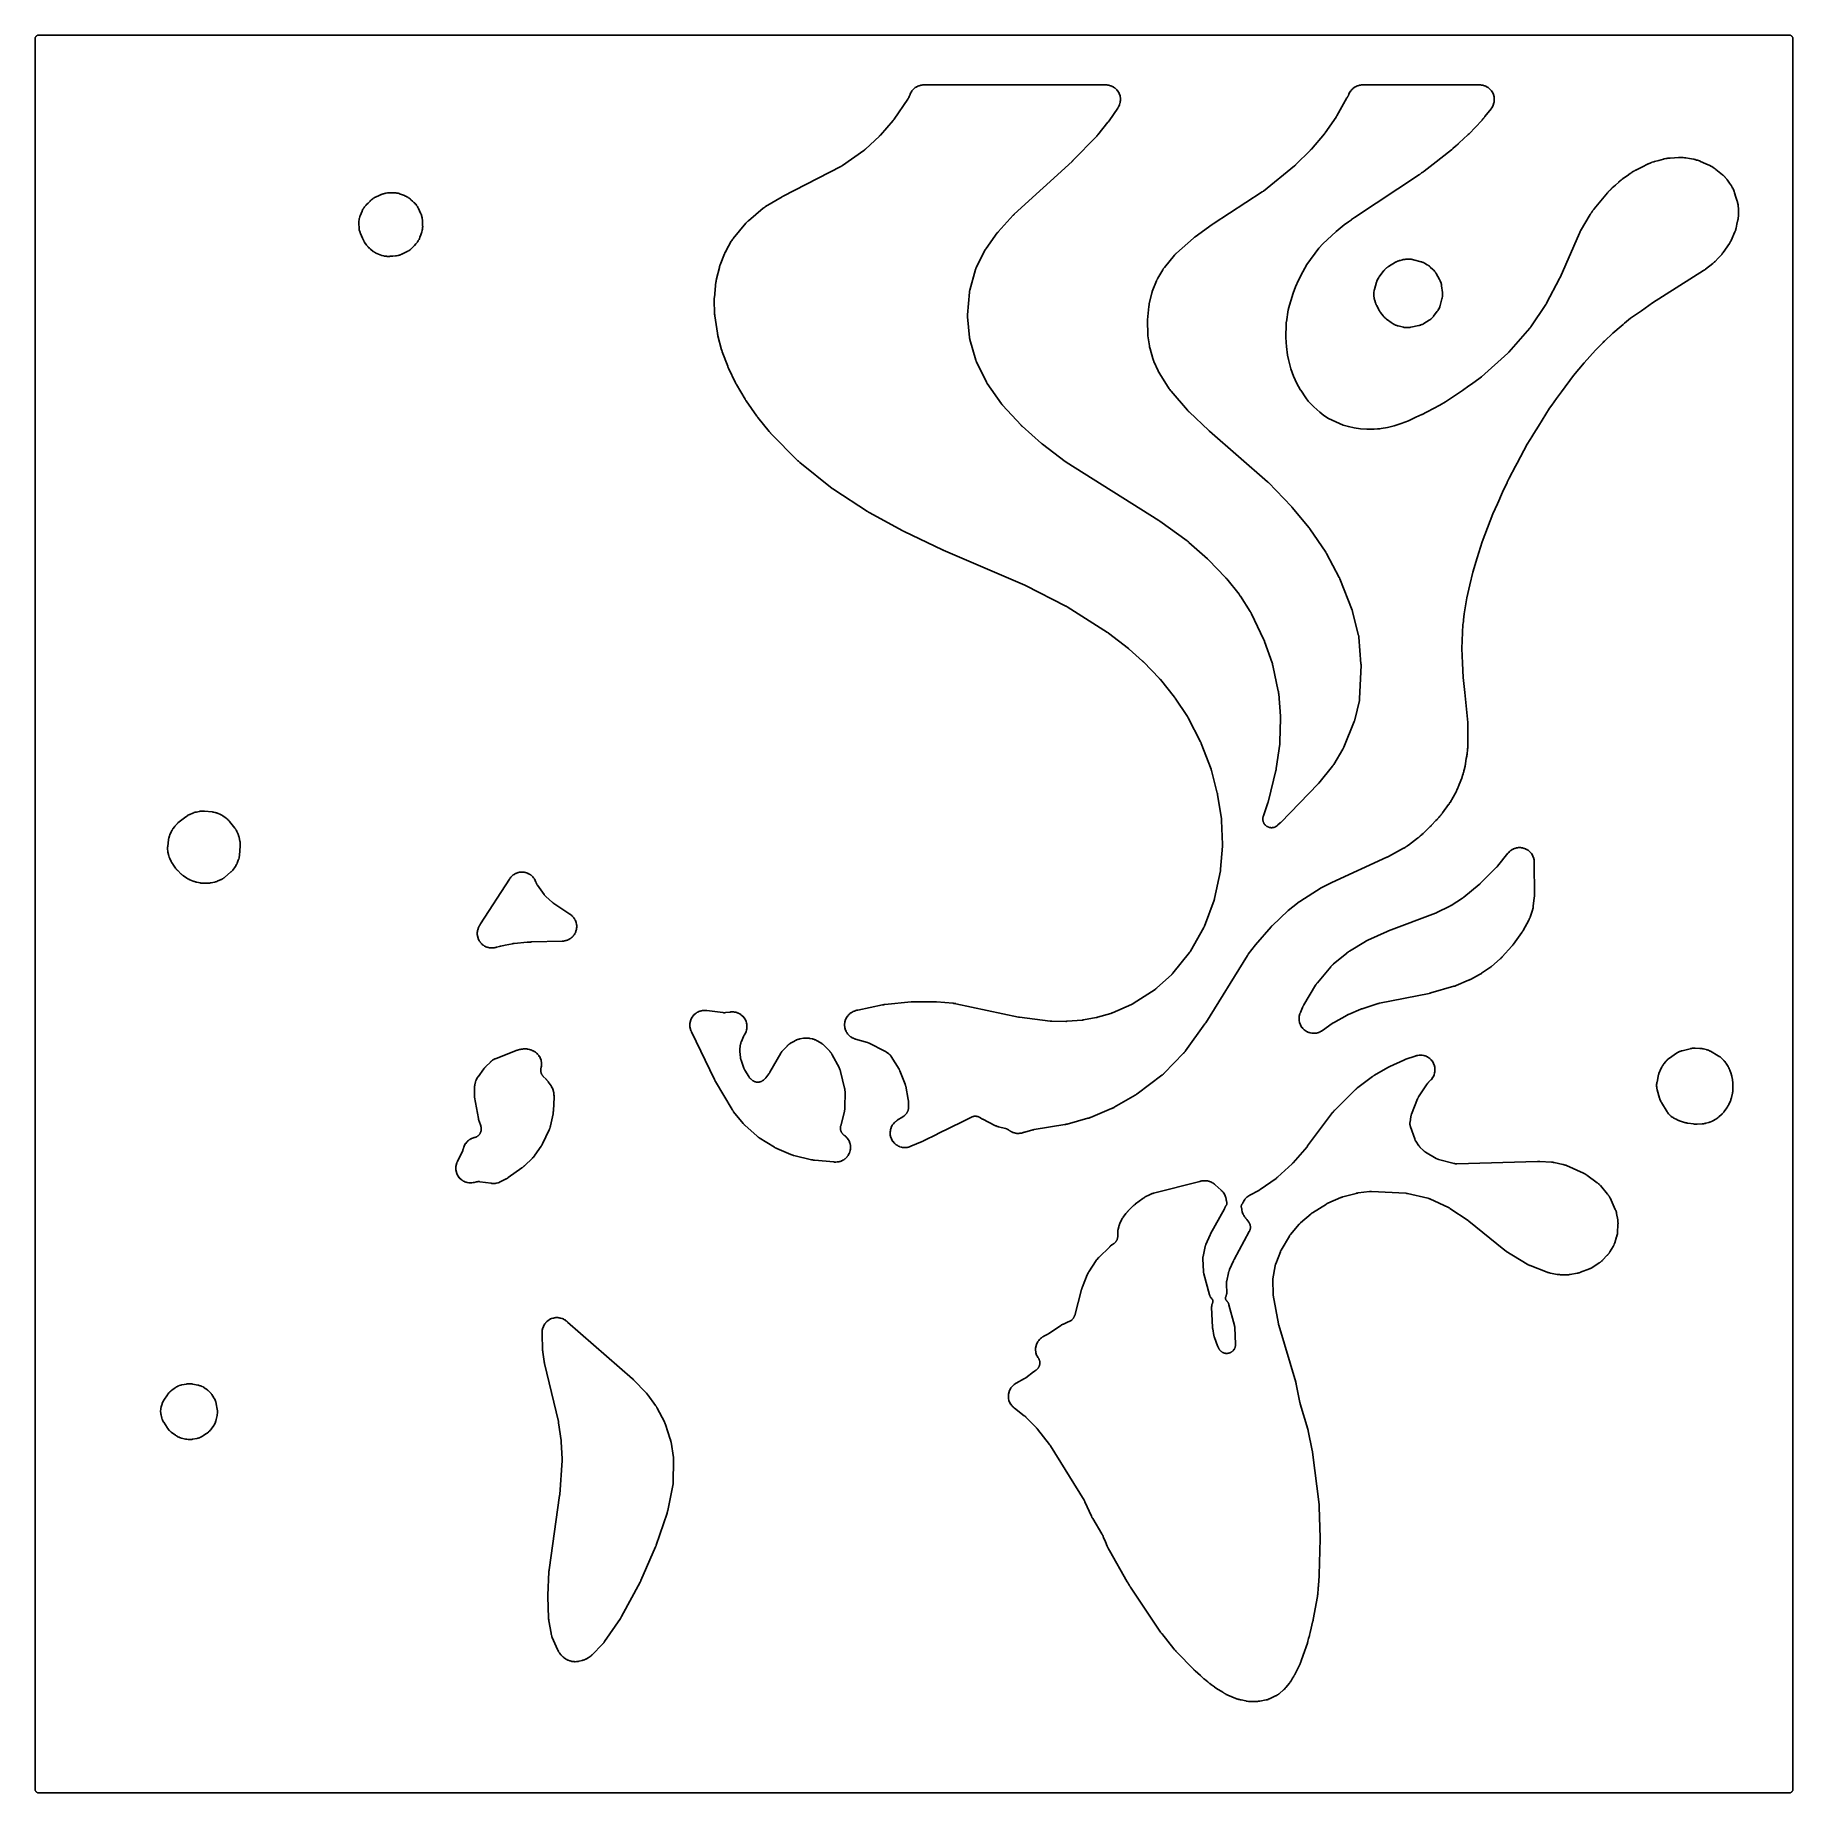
# Model space of a CAD drawing. Header units: millimetres. Extents: x 0 to 300, y 0 to 300.
import ezdxf

# ---------------------------------------------------------------- set-up
doc = ezdxf.new("R2010")
doc.units = ezdxf.units.MM
doc.layers.add('CUT', color=7, linetype='CONTINUOUS')

msp = doc.modelspace()

# ---------------------------------------------------------------- linework, layer by layer
at = {"layer": 'CUT'}
for points in [[(-0.036, 299.6365), (-0.0162, 299.6918), (0.009, 299.745), (0.0392, 299.7954), (0.0743, 299.8427), (0.1137, 299.8863), (0.1573, 299.9257), (0.2046, 299.9608), (0.255, 299.991), (0.3082, 300.0162), (0.3635, 300.036), (0.4206, 300.0503), (0.4788, 300.0589), (0.5522, 300.0625), (1.4375, 300.0625), (298.5476, 300.0625), (299.4329, 300.0625), (299.5063, 300.0589), (299.5645, 300.0503), (299.6216, 300.036), (299.6769, 300.0162), (299.7301, 299.991), (299.7805, 299.9608), (299.8278, 299.9257), (299.8714, 299.8863), (299.9108, 299.8427), (299.9459, 299.7954), (299.9761, 299.745), (300.0013, 299.6918), (300.0211, 299.6365), (300.0354, 299.5794), (300.044, 299.5212), (300.0476, 299.4478), (300.0476, 298.5625), (300.0476, 1.4375), (300.0476, 0.5522), (300.044, 0.4788), (300.0354, 0.4206), (300.0211, 0.3635), (300.0013, 0.3082), (299.9761, 0.255), (299.9459, 0.2046), (299.9108, 0.1573), (299.8714, 0.1137), (299.8278, 0.0743), (299.7805, 0.0392), (299.7301, 0.009), (299.6769, -0.0162), (299.6216, -0.036), (299.5645, -0.0503), (299.5063, -0.0589), (299.4329, -0.0625), (298.5476, -0.0625), (1.4375, -0.0625), (0.5522, -0.0625), (0.4788, -0.0589), (0.4206, -0.0503), (0.3635, -0.036), (0.3082, -0.0162), (0.255, 0.009), (0.2046, 0.0392), (0.1573, 0.0743), (0.1137, 0.1137), (0.0743, 0.1573), (0.0392, 0.2046), (0.009, 0.255), (-0.0162, 0.3082), (-0.036, 0.3635), (-0.0503, 0.4206), (-0.0589, 0.4788), (-0.0625, 0.5522), (-0.0625, 1.4375), (-0.0625, 298.5625), (-0.0625, 299.4478), (-0.0589, 299.5212), (-0.0503, 299.5794)], [(124.3183, 270.5555), (124.2588, 270.5079), (124.2492, 270.5), (121.7072, 268.38), (121.6965, 268.3709), (121.6277, 268.3108), (121.6173, 268.3014), (121.5768, 268.2643), (121.5566, 268.2449), (121.4279, 268.1154), (121.4086, 268.095), (121.3718, 268.0543), (121.3625, 268.0437), (121.3029, 267.9746), (121.2938, 267.9638), (119.1162, 265.3163), (119.1079, 265.3059), (119.0545, 265.238), (119.0464, 265.2274), (119.0152, 265.1859), (118.9997, 265.1642), (118.9022, 265.0216), (118.8876, 264.9993), (118.8602, 264.9551), (118.8534, 264.9437), (118.8094, 264.8693), (118.8028, 264.8578), (117.8561, 263.169), (117.8464, 263.151), (117.7856, 263.0335), (117.7766, 263.0152), (117.7054, 262.8653), (117.697, 262.8467), (117.6444, 262.7253), (117.6366, 262.7065), (116.9091, 260.8592), (116.9022, 260.8408), (116.8593, 260.7206), (116.853, 260.702), (116.8042, 260.5495), (116.7985, 260.5307), (116.7636, 260.408), (116.7586, 260.389), (116.2757, 258.4514), (116.271, 258.431), (116.2428, 258.2983), (116.2388, 258.2778), (116.2092, 258.1103), (116.2059, 258.0896), (116.187, 257.9553), (116.1845, 257.9346), (115.9021, 255.2573), (115.9004, 255.2378), (115.8912, 255.1107), (115.8901, 255.0911), (115.8837, 254.9313), (115.8833, 254.9117), (115.8824, 254.7843), (115.8826, 254.7647), (115.9387, 252.5767), (115.9395, 252.5585), (115.9462, 252.4397), (115.9475, 252.4214), (115.9604, 252.2727), (115.9623, 252.2545), (115.9762, 252.1364), (115.9786, 252.1182), (116.4194, 249.1555), (116.4222, 249.1386), (116.4416, 249.0294), (116.4448, 249.0127), (116.4731, 248.8764), (116.4768, 248.8597), (116.5024, 248.7518), (116.5066, 248.7353), (117.1511, 246.3269), (117.155, 246.3132), (117.181, 246.2243), (117.1852, 246.2106), (117.2206, 246.0998), (117.2251, 246.0863), (117.2553, 245.9987), (117.2602, 245.9853), (118.1797, 243.5162), (118.1846, 243.5036), (118.217, 243.4221), (118.2222, 243.4096), (118.2652, 243.3083), (118.2706, 243.2959), (118.3067, 243.216), (118.3124, 243.2038), (119.5151, 240.6914), (119.5207, 240.6799), (119.5583, 240.6055), (119.5642, 240.5942), (119.6133, 240.5019), (119.6195, 240.4906), (119.6602, 240.418), (119.6665, 240.4069), (121.1485, 237.8885), (121.1547, 237.8782), (121.1957, 237.8117), (121.2021, 237.8015), (121.2552, 237.719), (121.2618, 237.709), (121.3054, 237.6441), (121.3122, 237.6342), (123.1565, 235.0068), (123.1622, 234.9987), (123.2027, 234.9431), (123.209, 234.9345), (123.2607, 234.866), (123.267, 234.8578), (123.3088, 234.8044), (123.3157, 234.7957), (125.2606, 232.4007), (125.2699, 232.3895), (125.3311, 232.3178), (125.3406, 232.3069), (125.4196, 232.2187), (125.4294, 232.208), (125.494, 232.1394), (125.5041, 232.1289), (130.1701, 227.4011), (130.1826, 227.3888), (130.2651, 227.31), (130.2779, 227.2981), (130.3842, 227.2023), (130.3974, 227.1907), (130.4843, 227.1169), (130.4979, 227.1057), (136.0259, 222.681), (136.0375, 222.672), (136.1133, 222.6143), (136.1251, 222.6056), (136.222, 222.5355), (136.2339, 222.5271), (136.3125, 222.4731), (136.3247, 222.465), (142.0726, 218.7215), (142.0817, 218.7157), (142.1455, 218.6758), (142.1554, 218.6697), (142.2359, 218.6215), (142.2457, 218.6158), (142.31, 218.5789), (142.3206, 218.5729), (148.0883, 215.417), (148.0956, 215.413), (148.1465, 215.3861), (148.1544, 215.382), (148.2184, 215.3493), (148.2262, 215.3454), (148.2771, 215.3204), (148.2854, 215.3163), (154.8733, 212.1986), (154.8777, 212.1965), (154.9089, 212.182), (154.9137, 212.1798), (154.9527, 212.1622), (154.9575, 212.1601), (154.9884, 212.1464), (154.9935, 212.1442), (168.8958, 206.1504), (168.9011, 206.1481), (168.9134, 206.1427), (168.9187, 206.1404), (168.9311, 206.1348), (168.9377, 206.1319), (168.9528, 206.125), (168.9593, 206.122), (168.9693, 206.1174), (168.9756, 206.1143), (168.9905, 206.1073), (168.9969, 206.1042), (169.0003, 206.1026), (169.0078, 206.0989), (169.0255, 206.0901), (169.033, 206.0863), (175.9206, 202.5863), (175.9301, 202.5814), (175.9523, 202.5699), (175.9617, 202.5648), (175.9732, 202.5587), (175.9825, 202.5536), (176.0043, 202.5415), (176.0136, 202.5363), (176.0279, 202.5281), (176.0372, 202.5228), (176.0587, 202.5102), (176.0679, 202.5048), (176.079, 202.498), (176.0881, 202.4925), (176.1093, 202.4794), (176.1184, 202.4737), (183.042, 198.0836), (183.0511, 198.0778), (183.0721, 198.0641), (183.0811, 198.0581), (183.092, 198.0508), (183.1009, 198.0448), (183.1216, 198.0306), (183.1305, 198.0245), (183.144, 198.0149), (183.1528, 198.0087), (183.1731, 197.994), (183.1818, 197.9877), (183.1924, 197.9798), (183.201, 197.9734), (183.221, 197.9582), (183.2296, 197.9517), (186.6048, 195.328), (186.6097, 195.3242), (186.6211, 195.3152), (186.626, 195.3113), (186.6375, 195.3021), (186.6435, 195.2973), (186.6575, 195.2859), (186.6635, 195.2809), (186.6726, 195.2734), (186.6785, 195.2685), (186.6921, 195.257), (186.6979, 195.2521), (186.7011, 195.2494), (186.708, 195.2434), (186.7239, 195.2294), (186.7307, 195.2234), (189.0231, 193.1761), (189.0281, 193.1716), (189.0398, 193.161), (189.0448, 193.1564), (189.0564, 193.1457), (189.0625, 193.1401), (189.0767, 193.1267), (189.0828, 193.121), (189.092, 193.1122), (189.0979, 193.1065), (189.1117, 193.0931), (189.1176, 193.0873), (189.1208, 193.0841), (189.1277, 193.0772), (189.1438, 193.0609), (189.1507, 193.0539), (191.9197, 190.1873), (191.9267, 190.18), (191.943, 190.1628), (191.9499, 190.1554), (191.9582, 190.1464), (191.9649, 190.139), (191.9807, 190.1215), (191.9874, 190.114), (191.9977, 190.1024), (192.0043, 190.0948), (192.0197, 190.077), (192.0262, 190.0693), (192.0342, 190.0599), (192.0406, 190.0521), (192.0556, 190.034), (192.062, 190.0262), (194.4675, 187.0417), (194.4741, 187.0334), (194.4893, 187.0141), (194.4958, 187.0057), (194.5037, 186.9955), (194.51, 186.9871), (194.5248, 186.9674), (194.5311, 186.9589), (194.5407, 186.9458), (194.5469, 186.9373), (194.5612, 186.9172), (194.5672, 186.9086), (194.5746, 186.898), (194.5806, 186.8893), (194.5944, 186.869), (194.6003, 186.8602), (196.6625, 183.744), (196.6691, 183.7339), (196.6844, 183.7101), (196.6909, 183.6999), (196.6987, 183.6874), (196.705, 183.677), (196.7197, 183.6529), (196.7259, 183.6425), (196.7353, 183.6264), (196.7414, 183.6159), (196.7553, 183.5914), (196.7612, 183.5808), (196.7684, 183.5679), (196.7741, 183.5573), (196.7875, 183.5323), (196.7931, 183.5216), (198.9354, 179.3766), (198.9414, 179.3648), (198.9551, 179.3371), (198.961, 179.3252), (198.968, 179.3106), (198.9736, 179.2986), (198.9866, 179.2705), (198.9921, 179.2584), (199.0003, 179.2398), (199.0056, 179.2277), (199.0178, 179.1992), (199.0229, 179.187), (199.029, 179.172), (199.034, 179.1597), (199.0453, 179.1309), (199.05, 179.1185), (200.7052, 174.7102), (200.7092, 174.6993), (200.7183, 174.6739), (200.7222, 174.663), (200.7268, 174.6497), (200.7305, 174.6387), (200.739, 174.6131), (200.7426, 174.6021), (200.748, 174.5851), (200.7514, 174.574), (200.7593, 174.5482), (200.7626, 174.5371), (200.7665, 174.5235), (200.7697, 174.5124), (200.7769, 174.4863), (200.7799, 174.4752), (201.7822, 170.6499), (201.7851, 170.6386), (201.7917, 170.612), (201.7944, 170.6006), (201.7977, 170.5867), (201.8003, 170.5752), (201.8062, 170.5485), (201.8087, 170.5371), (201.8123, 170.5194), (201.8146, 170.5079), (201.8198, 170.4811), (201.822, 170.4695), (201.8245, 170.4554), (201.8265, 170.4439), (201.831, 170.4169), (201.8328, 170.4053), (202.4708, 166.2425), (202.4727, 166.2298), (202.4768, 166.2003), (202.4784, 166.1876), (202.4803, 166.1721), (202.4818, 166.1594), (202.4851, 166.1298), (202.4864, 166.117), (202.4883, 166.0975), (202.4894, 166.0847), (202.4918, 166.055), (202.4928, 166.0422), (202.4938, 166.0267), (202.4946, 166.0139), (202.4961, 165.9841), (202.4967, 165.9713), (202.6537, 161.8833), (202.6541, 161.8704), (202.6549, 161.8402), (202.6551, 161.8273), (202.6552, 161.8115), (202.6553, 161.7986), (202.6551, 161.7684), (202.655, 161.7555), (202.6546, 161.7356), (202.6543, 161.7227), (202.6532, 161.6925), (202.6527, 161.6796), (202.652, 161.6638), (202.6513, 161.6509), (202.6494, 161.6208), (202.6485, 161.6079), (202.3468, 157.6761), (202.3456, 157.6614), (202.3424, 157.6271), (202.3409, 157.6124), (202.3389, 157.5945), (202.3372, 157.5798), (202.3329, 157.5457), (202.3309, 157.531), (202.3277, 157.5086), (202.3255, 157.494), (202.32, 157.46), (202.3176, 157.4454), (202.3145, 157.4277), (202.3118, 157.4132), (202.3052, 157.3794), (202.3023, 157.3649), (201.3023, 152.6215), (201.3008, 152.6148), (201.2974, 152.5992), (201.2959, 152.5925), (201.2956, 152.5908), (201.2892, 152.5647), (201.2736, 152.5041), (201.2679, 152.4833), (201.2583, 152.4523), (201.2337, 152.3781), (201.2225, 152.3464), (199.5763, 147.9382), (199.5738, 147.9315), (199.5678, 147.9159), (199.5652, 147.9093), (199.5646, 147.9077), (199.554, 147.8819), (199.5284, 147.822), (199.5193, 147.8015), (199.5045, 147.7712), (199.4674, 147.6989), (199.4508, 147.6681), (197.1952, 143.6647), (197.1906, 143.6567), (197.1833, 143.644), (197.1714, 143.6241), (197.1537, 143.5952), (197.1381, 143.5706), (197.125, 143.5506), (197.1183, 143.5406), (197.1153, 143.5361), (197.0995, 143.5135), (197.0631, 143.4632), (197.041, 143.4338), (197.0322, 143.4226), (197.0264, 143.4154), (194.206, 139.9051), (194.2015, 139.8996), (194.1911, 139.8868), (194.1866, 139.8813), (194.1854, 139.8799), (194.1674, 139.8588), (194.1244, 139.8102), (194.1093, 139.7936), (194.0859, 139.7695), (194.0282, 139.7127), (194.0029, 139.6888), (191.392, 137.3102), (191.3852, 137.304), (191.3744, 137.2944), (191.357, 137.2793), (191.3314, 137.2576), (191.3091, 137.2393), (191.2906, 137.2245), (191.2811, 137.2171), (191.2769, 137.2139), (191.2549, 137.1975), (191.2052, 137.1614), (191.1752, 137.1406), (191.1634, 137.1328), (191.1558, 137.1277), (187.4241, 134.7011), (187.4162, 134.6961), (187.4037, 134.6881), (187.3835, 134.6757), (187.3536, 134.6578), (187.3278, 134.6429), (187.3065, 134.6311), (187.2956, 134.6251), (187.2908, 134.6225), (187.2657, 134.6095), (187.209, 134.5813), (187.1749, 134.5653), (187.1616, 134.5593), (187.153, 134.5555), (183.8811, 133.1364), (183.868, 133.1308), (183.8373, 133.1181), (183.8241, 133.1128), (183.808, 133.1064), (183.7947, 133.1012), (183.7637, 133.0895), (183.7503, 133.0845), (183.7298, 133.0771), (183.7164, 133.0724), (183.685, 133.0616), (183.6715, 133.0571), (183.655, 133.0518), (183.6414, 133.0475), (183.6097, 133.0377), (183.596, 133.0336), (181.3045, 132.3678), (181.2937, 132.3647), (181.2686, 132.3577), (181.2578, 132.3548), (181.2445, 132.3513), (181.2337, 132.3485), (181.2083, 132.3422), (181.1975, 132.3395), (181.1807, 132.3355), (181.1698, 132.333), (181.1443, 132.3273), (181.1333, 132.3249), (181.12, 132.3221), (181.109, 132.3199), (181.0834, 132.3148), (181.0724, 132.3127), (178.9519, 131.9197), (178.9406, 131.9177), (178.9141, 131.9131), (178.9027, 131.9112), (178.8888, 131.909), (178.8774, 131.9073), (178.8508, 131.9034), (178.8394, 131.9018), (178.8218, 131.8995), (178.8104, 131.898), (178.7837, 131.8948), (178.7722, 131.8935), (178.7582, 131.892), (178.7468, 131.8909), (178.72, 131.8884), (178.7085, 131.8874), (176.1332, 131.6788), (176.1224, 131.678), (176.0973, 131.6763), (176.0866, 131.6756), (176.0734, 131.6748), (176.0627, 131.6743), (176.0375, 131.6732), (176.0268, 131.6727), (176.0102, 131.6722), (175.9994, 131.6719), (175.9742, 131.6714), (175.9634, 131.6712), (175.9503, 131.6711), (175.9395, 131.6711), (175.9143, 131.6712), (175.9036, 131.6713), (173.51, 131.7072), (173.4979, 131.7075), (173.4697, 131.7083), (173.4576, 131.7087), (173.4429, 131.7093), (173.4308, 131.7099), (173.4026, 131.7115), (173.3905, 131.7122), (173.3719, 131.7135), (173.3599, 131.7144), (173.3317, 131.7168), (173.3197, 131.7178), (173.305, 131.7192), (173.293, 131.7205), (173.2649, 131.7236), (173.2529, 131.7249), (168.0191, 132.3697), (168.0093, 132.371), (167.9864, 132.3741), (167.9766, 132.3754), (167.9646, 132.3772), (167.9548, 132.3787), (167.932, 132.3822), (167.9222, 132.3838), (167.9072, 132.3864), (167.8974, 132.3881), (167.8747, 132.3921), (167.865, 132.3939), (167.8531, 132.3962), (167.8434, 132.3981), (167.8207, 132.4027), (167.8111, 132.4047), (157.1261, 134.6886), (157.1077, 134.6922), (156.9878, 134.714), (156.9693, 134.717), (156.818, 134.7396), (156.7994, 134.742), (156.6784, 134.7563), (156.6597, 134.7581), (153.8155, 135.0021), (153.8031, 135.003), (153.7222, 135.0082), (153.7098, 135.0089), (153.6081, 135.0134), (153.5956, 135.0138), (153.5146, 135.0157), (153.5021, 135.0158), (149.9217, 135.0244), (149.906, 135.0243), (149.804, 135.0218), (149.7883, 135.0213), (149.6604, 135.0149), (149.6447, 135.0139), (149.5429, 135.0061), (149.5273, 135.0047), (145.0138, 134.5414), (144.9985, 134.5396), (144.8991, 134.5268), (144.8838, 134.5247), (144.7595, 134.5054), (144.7443, 134.5028), (144.6457, 134.485), (144.6305, 134.482), (140.3912, 133.6), (140.3806, 133.5977), (140.3068, 133.581), (140.2958, 133.5784), (140.2476, 133.5665), (140.2245, 133.5603), (140.0814, 133.5188), (140.0594, 133.512), (140.0215, 133.4995), (140.0113, 133.496), (139.9403, 133.471), (139.9293, 133.467), (139.8205, 133.4263), (139.8066, 133.4209), (139.7197, 133.386), (139.7064, 133.3804), (139.6545, 133.3581), (139.6283, 133.346), (139.462, 133.2647), (139.4114, 133.2368), (139.2558, 133.1412), (139.2081, 133.1086), (139.0624, 132.9985), (139.0181, 132.9615), (138.8837, 132.8378), (138.8431, 132.7967), (138.7212, 132.6607), (138.6848, 132.6159), (138.5765, 132.4688), (138.5446, 132.4207), (138.451, 132.2639), (138.4238, 132.2129), (138.3457, 132.0478), (138.3236, 131.9945), (138.2617, 131.8226), (138.2448, 131.7674), (138.1998, 131.5904), (138.1882, 131.5338), (138.1604, 131.3533), (138.1544, 131.2959), (138.144, 131.1135), (138.1436, 131.0558), (138.1508, 130.8733), (138.1559, 130.8158), (138.1807, 130.6348), (138.1912, 130.578), (138.2333, 130.4003), (138.2493, 130.3448), (138.3082, 130.172), (138.3295, 130.1183), (138.4048, 129.9519), (138.4311, 129.9005), (138.5221, 129.7421), (138.5532, 129.6934), (138.659, 129.5446), (138.6946, 129.4991), (138.8142, 129.3611), (138.8541, 129.3193), (138.9864, 129.1934), (139.0301, 129.1557), (139.1739, 129.0431), (139.221, 129.0097), (139.375, 128.9115), (139.4251, 128.8828), (139.5878, 128.7998), (139.6405, 128.776), (139.8127, 128.7082), (139.8399, 128.6982), (139.8933, 128.6801), (139.907, 128.6756), (139.9966, 128.6476), (140.0104, 128.6435), (142.0255, 128.0661), (142.0359, 128.0631), (142.0518, 128.0583), (142.0927, 128.045), (142.161, 128.0209), (142.1913, 128.0096), (142.1929, 128.009), (142.2227, 127.9967), (142.2891, 127.9677), (142.3282, 127.9496), (142.3431, 127.9423), (142.3527, 127.9375), (145.0283, 126.5774), (145.0372, 126.5728), (145.0509, 126.5656), (145.0858, 126.5464), (145.144, 126.5126), (145.1696, 126.4972), (145.171, 126.4963), (145.1961, 126.48), (145.2519, 126.4425), (145.2845, 126.4195), (145.2969, 126.4103), (145.3049, 126.4043), (145.7081, 126.0993), (145.7411, 126.0731), (145.8002, 126.0239), (145.8622, 125.9671), (145.9017, 125.9274), (145.9581, 125.8652), (145.9937, 125.822), (146.0441, 125.7547), (146.0874, 125.691), (146.1101, 125.6557), (147.4369, 123.4885), (147.4419, 123.4802), (147.4502, 123.4663), (147.4694, 123.4326), (147.5006, 123.3748), (147.5141, 123.349), (147.5154, 123.3462), (147.528, 123.3199), (147.5555, 123.2602), (147.5709, 123.2246), (147.577, 123.2097), (147.5806, 123.2007), (148.48, 120.9284), (148.4838, 120.9185), (148.4902, 120.9019), (148.5045, 120.8617), (148.527, 120.793), (148.5365, 120.7624), (148.5374, 120.7592), (148.5458, 120.7283), (148.5634, 120.6582), (148.5728, 120.6166), (148.5763, 120.5992), (148.5784, 120.5887), (149.0122, 118.2982), (149.0139, 118.2886), (149.0168, 118.2727), (149.0228, 118.2343), (149.0315, 118.1691), (149.0349, 118.1402), (149.0352, 118.1371), (149.0377, 118.108), (149.0422, 118.0424), (149.044, 118.0036), (149.0444, 117.9874), (149.0446, 117.9777), (149.0585, 117.0181), (149.0586, 117.0075), (149.0586, 116.9898), (149.0577, 116.9473), (149.0553, 116.8917), (149.0489, 116.8176), (149.0394, 116.7435), (149.0269, 116.6702), (149.0153, 116.6157), (149.0055, 116.5743), (149.001, 116.5572), (148.9982, 116.547), (148.9807, 116.4834), (148.9776, 116.4725), (148.9758, 116.4665), (148.9602, 116.4176), (148.9366, 116.3506), (148.9059, 116.2746), (148.8834, 116.2257), (148.8462, 116.1534), (148.8193, 116.1064), (148.7758, 116.0377), (148.7447, 115.9934), (148.6951, 115.9289), (148.6505, 115.876), (148.6163, 115.8377), (148.6107, 115.8318), (148.6024, 115.8233), (148.431, 115.6469), (148.4217, 115.6375), (148.4061, 115.6219), (148.3674, 115.5855), (148.3001, 115.5258), (148.2697, 115.5), (148.2666, 115.4974), (148.2351, 115.473), (148.1628, 115.4195), (148.1191, 115.3892), (148.1007, 115.3771), (148.0895, 115.37), (147.1389, 114.7695), (147.1264, 114.7614), (147.046, 114.7078), (147.0337, 114.6994), (146.9863, 114.666), (146.9624, 114.6483), (146.8121, 114.5311), (146.7671, 114.4923), (146.6311, 114.3626), (146.5902, 114.3195), (146.4676, 114.177), (146.4312, 114.13), (146.3234, 113.9761), (146.2917, 113.9258), (146.1997, 113.7619), (146.1731, 113.7087), (146.0978, 113.5366), (146.0766, 113.481), (146.0187, 113.3022), (146.0032, 113.2448), (145.9631, 113.0612), (145.9534, 113.0026), (145.9318, 112.8159), (145.9278, 112.7566), (145.9248, 112.5686), (145.9268, 112.5092), (145.9423, 112.3219), (145.9502, 112.263), (145.9842, 112.0782), (145.9978, 112.0203), (146.05, 111.8398), (146.0693, 111.7835), (146.139, 111.609), (146.1638, 111.555), (146.2505, 111.3882), (146.2805, 111.3369), (146.3832, 111.1795), (146.4182, 111.1314), (146.536, 110.985), (146.5755, 110.9406), (146.7072, 110.8066), (146.751, 110.7663), (146.8953, 110.6459), (146.9428, 110.6102), (147.0984, 110.5047), (147.1492, 110.4738), (147.3144, 110.3843), (147.368, 110.3586), (147.5413, 110.2858), (147.5972, 110.2655), (147.7768, 110.2103), (147.8344, 110.1956), (148.0186, 110.1584), (148.0774, 110.1495), (148.2644, 110.1307), (148.3238, 110.1277), (148.5117, 110.1275), (148.5711, 110.1304), (148.7581, 110.1488), (148.8169, 110.1575), (149.0012, 110.1943), (149.0589, 110.2089), (149.2411, 110.2645), (149.2693, 110.2739), (149.3239, 110.2935), (149.3379, 110.2988), (149.4279, 110.3338), (149.4417, 110.3393), (151.3697, 111.144), (151.3698, 111.144), (151.3782, 111.1476), (151.4363, 111.1729), (151.4452, 111.1769), (151.5171, 111.2096), (151.5258, 111.2136), (151.5823, 111.2404), (151.5915, 111.2449), (153.9628, 112.4194), (153.9648, 112.4204), (153.9783, 112.4272), (153.9805, 112.4283), (154.0041, 112.4402), (158.3188, 114.5779), (158.3317, 114.5844), (158.3325, 114.5848), (159.7828, 115.3033), (159.8228, 115.3219), (159.8969, 115.3541), (159.9793, 115.3854), (160.0352, 115.4034), (160.1203, 115.4264), (160.1777, 115.4389), (160.2647, 115.4535), (160.323, 115.4603), (160.411, 115.4663), (160.4697, 115.4674), (160.5578, 115.4647), (160.6163, 115.4601), (160.7038, 115.4488), (160.7616, 115.4384), (160.8475, 115.4186), (160.904, 115.4027), (160.9876, 115.3746), (161.0423, 115.3531), (161.1227, 115.317), (161.175, 115.2903), (161.2515, 115.2465), (161.3196, 115.2029), (161.3561, 115.1782), (161.371, 115.1676), (161.3956, 115.151), (161.5579, 115.0472), (161.5833, 115.0318), (161.6335, 115.0031), (161.6465, 114.9959), (161.7313, 114.9501), (161.7445, 114.9432), (163.7719, 113.9128), (163.7873, 113.9052), (163.8877, 113.8577), (163.9033, 113.8506), (163.9644, 113.8238), (163.9961, 113.811), (164.2042, 113.7336), (164.2366, 113.7225), (164.3003, 113.7029), (164.3167, 113.6981), (164.4238, 113.6684), (164.4404, 113.664), (165.6107, 113.3749), (165.6558, 113.3625), (165.7376, 113.3377), (165.8254, 113.3061), (165.8827, 113.282), (165.9667, 113.2414), (166.0212, 113.2115), (166.1006, 113.1625), (166.1709, 113.1138), (166.2086, 113.0862), (166.2497, 113.0545), (166.2739, 113.0368), (166.4302, 112.9281), (166.4804, 112.8968), (166.6411, 112.8072), (166.6936, 112.7811), (166.8635, 112.7071), (166.9183, 112.6863), (167.0945, 112.6292), (167.1511, 112.6139), (167.3321, 112.5743), (167.3899, 112.5645), (167.5739, 112.5427), (167.6324, 112.5387), (167.8176, 112.5349), (167.8762, 112.5366), (168.0609, 112.551), (168.1191, 112.5584), (168.3015, 112.5907), (168.3586, 112.6037), (168.5395, 112.6543), (168.5676, 112.6629), (168.6219, 112.681), (168.6357, 112.6858), (168.7174, 112.7153), (168.7414, 112.723), (168.7507, 112.7261), (168.8209, 112.7501), (168.8702, 112.7652), (168.8895, 112.7706), (168.9021, 112.774), (170.2905, 113.136), (170.3003, 113.1385), (170.3232, 113.1442), (170.333, 113.1466), (170.345, 113.1494), (170.3549, 113.1517), (170.3779, 113.1569), (170.3878, 113.1591), (170.403, 113.1623), (170.413, 113.1644), (170.4361, 113.169), (170.446, 113.171), (170.4582, 113.1733), (170.4681, 113.1751), (170.4914, 113.1793), (170.5013, 113.181), (175.7447, 114.0549), (175.7601, 114.0576), (175.8599, 114.077), (175.8753, 114.0802), (175.9999, 114.1077), (176.0152, 114.1113), (176.1139, 114.1358), (176.129, 114.1397), (179.6746, 115.119), (179.6929, 115.1244), (179.811, 115.1611), (179.8291, 115.167), (179.9758, 115.2178), (179.9937, 115.2243), (180.1093, 115.2684), (180.127, 115.2755), (183.726, 116.7819), (183.7436, 116.7895), (183.8571, 116.8414), (183.8744, 116.8496), (184.0146, 116.9192), (184.0317, 116.928), (184.1416, 116.9869), (184.1584, 116.9963), (187.7381, 119.0668), (187.7531, 119.0758), (187.8498, 119.1355), (187.8645, 119.145), (187.9837, 119.2235), (187.9982, 119.2333), (188.0912, 119.2986), (188.1054, 119.3089), (192.3361, 122.4656), (192.3459, 122.473), (192.4088, 122.522), (192.4184, 122.5297), (192.4557, 122.5599), (192.4744, 122.5758), (192.594, 122.6812), (192.612, 122.6978), (192.6467, 122.731), (192.6555, 122.7396), (192.7119, 122.7959), (192.7205, 122.8047), (196.0294, 126.2435), (196.0441, 126.2593), (196.1374, 126.3635), (196.1515, 126.3798), (196.2637, 126.5146), (196.2772, 126.5314), (196.3628, 126.6421), (196.3757, 126.6593), (199.6571, 131.2304), (199.6626, 131.2381), (199.6999, 131.2919), (199.7056, 131.3003), (199.7511, 131.3681), (199.7565, 131.3764), (199.7915, 131.4306), (199.7972, 131.4395), (206.9312, 142.9221), (206.9372, 142.9316), (206.9514, 142.9538), (206.9575, 142.9633), (206.965, 142.9748), (206.9713, 142.9841), (206.986, 143.0059), (206.9924, 143.0153), (207.0023, 143.0295), (207.0087, 143.0388), (207.024, 143.0602), (207.0306, 143.0694), (207.0387, 143.0805), (207.0454, 143.0895), (207.0612, 143.1106), (207.068, 143.1196), (208.3042, 144.7251), (210.9588, 147.803), (210.9665, 147.8119), (210.9847, 147.8324), (210.9926, 147.8412), (211.0022, 147.8518), (211.0102, 147.8605), (211.0289, 147.8806), (211.037, 147.8891), (211.0496, 147.9022), (211.0578, 147.9106), (211.077, 147.9302), (211.0853, 147.9385), (211.0955, 147.9487), (211.1039, 147.9569), (211.1237, 147.9759), (211.1322, 147.9841), (213.8863, 150.5731), (214.6924, 151.236), (215.7701, 152.065), (215.8693, 152.1413), (215.8873, 152.1551), (215.8932, 152.1597), (219.51, 154.4602), (219.5195, 154.4661), (219.5417, 154.4799), (219.5512, 154.4857), (219.5629, 154.4927), (219.5726, 154.4984), (219.5951, 154.5116), (219.6048, 154.5172), (219.6198, 154.5257), (219.6296, 154.5312), (219.6525, 154.5438), (219.6623, 154.5492), (219.6743, 154.5556), (219.6842, 154.5609), (219.7074, 154.5729), (219.7174, 154.578), (221.3615, 155.407), (230.7412, 159.6859), (230.7513, 159.6907), (230.8061, 159.7169), (230.8391, 159.7322), (230.8504, 159.7376), (230.9419, 159.7825), (230.9531, 159.7882), (231.0252, 159.8254), (231.0363, 159.8313), (233.5964, 161.2225), (233.6055, 161.2276), (233.6688, 161.2634), (233.6782, 161.2688), (233.7192, 161.293), (233.7388, 161.3051), (233.8592, 161.3826), (233.8776, 161.3949), (233.9091, 161.4168), (233.9175, 161.4228), (233.9758, 161.4649), (233.9852, 161.4718), (233.9978, 161.4813), (234.0035, 161.4846), (234.119, 161.5541), (234.1366, 161.5651), (234.2785, 161.6573), (234.2957, 161.6689), (234.4061, 161.7462), (234.4229, 161.7584), (235.9704, 162.9237), (235.9831, 162.9335), (236.0642, 162.998), (236.0765, 163.0081), (236.1761, 163.0918), (236.1882, 163.1022), (236.2658, 163.1709), (236.2776, 163.1817), (236.3888, 163.2856), (236.4161, 163.3077), (236.4322, 163.3213), (236.5621, 163.4341), (236.5777, 163.4482), (236.678, 163.5418), (236.6932, 163.5564), (236.9015, 163.765), (238.1416, 164.9243), (238.1509, 164.9331), (238.2104, 164.9912), (238.2194, 165.0002), (238.2926, 165.0747), (238.3014, 165.0839), (238.3584, 165.1444), (238.367, 165.1538), (239.0901, 165.9556), (239.3551, 166.2209), (239.3692, 166.2354), (239.4587, 166.3313), (239.4722, 166.3462), (239.5804, 166.4702), (239.5934, 166.4856), (239.6763, 166.5873), (239.6888, 166.6032), (239.7685, 166.7079), (239.985, 166.948), (239.9952, 166.9596), (240.0606, 167.0359), (240.0705, 167.0478), (240.15, 167.1457), (240.1596, 167.1578), (240.2209, 167.2374), (240.2302, 167.2498), (241.2806, 168.6883), (241.2906, 168.7025), (241.3544, 168.7954), (241.364, 168.8098), (241.4407, 168.9286), (241.4499, 168.9433), (241.5082, 169.0397), (241.5169, 169.0547), (242.5353, 170.8535), (242.5449, 170.8711), (242.6052, 170.9865), (242.6142, 171.0044), (242.685, 171.1516), (242.6934, 171.1698), (242.7458, 171.2889), (242.7471, 171.2918), (242.7557, 171.3082), (242.761, 171.3184), (242.7837, 171.3636), (242.7943, 171.3856), (242.857, 171.5239), (242.8663, 171.5455), (242.8817, 171.5831), (242.8857, 171.5934), (242.9132, 171.6645), (242.9175, 171.6761), (243.0672, 172.0889), (243.5069, 173.1847), (243.5134, 173.2018), (243.5544, 173.3137), (243.5605, 173.3311), (243.6076, 173.4731), (243.6131, 173.4905), (243.6472, 173.6048), (243.6521, 173.6224), (243.731, 173.9197), (243.7549, 173.9857), (243.7585, 173.9959), (243.7828, 174.067), (243.7864, 174.0776), (243.8015, 174.1245), (243.8083, 174.1473), (243.848, 174.2898), (243.8537, 174.312), (243.8629, 174.3505), (243.8653, 174.361), (243.8811, 174.4336), (243.8836, 174.4454), (243.9225, 174.6417), (244.0866, 175.2604), (244.0908, 175.2771), (244.1164, 175.3863), (244.1201, 175.4032), (244.1483, 175.5411), (244.1515, 175.558), (244.1708, 175.6685), (244.1735, 175.6856), (244.2956, 176.5259), (244.3801, 176.9529), (244.3824, 176.9649), (244.3961, 177.0425), (244.3981, 177.0544), (244.4054, 177.1013), (244.4087, 177.1253), (244.4267, 177.282), (244.429, 177.3061), (244.4325, 177.3534), (244.4333, 177.3655), (244.4375, 177.4443), (244.4381, 177.4564), (244.4403, 177.5223), (244.4899, 177.8639), (244.4925, 177.8841), (244.507, 178.0156), (244.5089, 178.0359), (244.5216, 178.2014), (244.5228, 178.2217), (244.5284, 178.3539), (244.5289, 178.3742), (244.549, 180.7515), (244.5825, 181.7441), (244.5828, 181.7637), (244.5829, 181.8911), (244.5826, 181.9107), (244.5776, 182.0705), (244.5766, 182.0901), (244.5684, 182.2172), (244.5669, 182.2367), (244.562, 182.2864), (244.5621, 182.293), (244.562, 182.3095), (244.56, 182.4164), (244.5594, 182.4328), (244.5532, 182.5669), (244.5522, 182.5834), (244.5443, 182.69), (244.5429, 182.7064), (244.025, 187.8037), (243.7718, 190.4049), (243.652, 192.8328), (243.5506, 195.3062), (243.594, 196.6839), (243.7253, 199.4284), (243.7551, 199.6634), (243.7874, 199.9178), (243.8281, 200.2376), (243.9565, 201.2483), (244.3834, 204.0011), (244.8713, 206.1895), (245.4203, 208.3849), (246.1401, 210.7985), (247.0145, 213.5229), (247.9168, 215.9596), (248.8484, 218.3297), (249.6012, 220.0299), (249.6478, 220.1352), (249.6527, 220.1463), (250.4737, 222.0003), (251.2554, 223.7031), (251.2832, 223.7561), (251.6167, 224.3925), (252.6907, 226.4414), (252.9851, 227.0032), (254.7118, 230.2297), (255.1875, 231.0022), (255.4777, 231.4737), (255.8243, 232.0366), (256.6041, 233.3031), (258.5189, 236.352), (258.9, 236.8792), (259.2972, 237.4287), (259.7057, 237.9938), (260.5402, 239.1483), (262.6229, 241.97), (264.4456, 244.1054), (266.3528, 246.2863), (267.6457, 247.5716), (267.802, 247.727), (267.8699, 247.7946), (267.9072, 247.8316), (269.3125, 249.1924), (270.7169, 250.367), (271.0549, 250.6497), (271.2007, 250.7717), (271.3245, 250.8752), (272.3555, 251.7199), (274.191, 253.013), (276.1025, 254.3439), (284.814, 259.8533), (284.8281, 259.8625), (284.9189, 259.9235), (284.9327, 259.9331), (285.0066, 259.9859), (285.0445, 260.0129), (285.058, 260.0229), (285.1453, 260.0889), (285.1586, 260.0993), (286.3908, 261.0869), (286.4063, 261.0998), (286.5055, 261.1849), (286.5206, 261.1983), (286.6414, 261.3093), (286.6472, 261.3148), (286.6508, 261.3181), (286.6654, 261.332), (286.759, 261.424), (286.7731, 261.4384), (287.2728, 261.964), (287.8402, 262.5599), (287.8478, 262.5681), (287.9004, 262.6254), (287.9081, 262.634), (287.9418, 262.6722), (287.9577, 262.691), (287.959, 262.6926), (287.9664, 262.7013), (288.0626, 262.8199), (288.0771, 262.8386), (288.1016, 262.8713), (288.1082, 262.8803), (288.153, 262.9425), (288.1601, 262.9527), (289.2176, 264.4889), (289.2255, 264.5007), (289.2756, 264.5773), (289.2832, 264.5892), (289.3123, 264.636), (289.3266, 264.6603), (289.3441, 264.6917), (289.4158, 264.8202), (289.429, 264.8451), (289.4535, 264.8943), (289.4597, 264.907), (289.4986, 264.9898), (289.5044, 265.0027), (290.1658, 266.5018), (290.1717, 266.5156), (290.209, 266.6062), (290.2145, 266.6203), (290.2356, 266.6752), (290.2456, 266.7037), (290.3063, 266.8899), (290.3092, 266.8996), (290.3109, 266.9049), (290.3195, 266.9339), (290.3349, 266.991), (290.3387, 267.0056), (290.3619, 267.1013), (290.3653, 267.116), (290.5091, 267.7814), (290.6734, 268.5356), (290.6766, 268.5513), (290.6961, 268.6541), (290.6989, 268.67), (290.709, 268.732), (290.7133, 268.7639), (290.7356, 268.9719), (290.7382, 269.004), (290.7416, 269.0667), (290.7422, 269.0828), (290.745, 269.1874), (290.7452, 269.2035), (290.7449, 270.4982), (290.7448, 270.5119), (290.7427, 270.6008), (290.7423, 270.6145), (290.7398, 270.6679), (290.7379, 270.6952), (290.7219, 270.8698), (290.7144, 270.924), (290.6889, 271.0622), (290.6876, 271.0754), (290.6644, 271.2645), (290.6542, 271.3231), (290.6123, 271.5091), (290.605, 271.5379), (290.5895, 271.5939), (290.5853, 271.6081), (290.5571, 271.7006), (290.5526, 271.7148), (290.316, 272.4269), (290.1114, 273.1555), (290.107, 273.1701), (290.0777, 273.2652), (290.073, 273.2798), (290.0539, 273.3364), (290.0434, 273.3652), (289.9714, 273.5477), (289.946, 273.6034), (289.8557, 273.7776), (289.841, 273.8045), (289.8383, 273.809), (289.7938, 273.908), (289.7658, 273.9625), (289.6674, 274.1323), (289.6514, 274.1585), (289.6188, 274.2086), (289.6103, 274.2213), (289.554, 274.3034), (289.5452, 274.3159), (289.2134, 274.7737), (288.8671, 275.3022), (288.8593, 275.3137), (288.8081, 275.388), (288.8001, 275.3994), (288.7683, 275.4433), (288.7516, 275.4654), (288.6407, 275.6046), (288.6042, 275.6463), (288.4809, 275.7746), (288.4789, 275.7767), (288.4713, 275.7858), (288.3552, 275.9184), (288.3172, 275.9581), (288.1895, 276.0796), (288.1691, 276.0981), (288.1285, 276.1333), (288.118, 276.1422), (288.0492, 276.1991), (288.0385, 276.2078), (287.4895, 276.6416), (286.9257, 277.1293), (286.9156, 277.1378), (286.8497, 277.1923), (286.8394, 277.2006), (286.7991, 277.2325), (286.778, 277.2484), (286.6412, 277.3472), (286.5972, 277.3761), (286.4521, 277.4626), (286.4292, 277.4756), (286.4246, 277.478), (286.4092, 277.4892), (286.3875, 277.5041), (286.2462, 277.5969), (286.2009, 277.6238), (286.052, 277.7038), (286.0285, 277.7158), (285.9821, 277.7381), (285.9701, 277.7437), (285.8921, 277.7792), (285.8801, 277.7845), (285.1634, 278.0917), (284.2879, 278.5143), (284.2763, 278.5198), (284.2003, 278.5545), (284.1885, 278.5597), (284.1424, 278.5796), (284.1186, 278.5892), (283.9646, 278.6479), (283.9158, 278.6641), (283.7573, 278.7094), (283.7324, 278.7159), (283.6836, 278.7276), (283.6711, 278.7305), (283.6529, 278.7344), (283.6499, 278.7356), (283.6254, 278.7443), (283.467, 278.7965), (283.4169, 278.8106), (283.2545, 278.8489), (283.2291, 278.8543), (283.1791, 278.8638), (283.1663, 278.8661), (283.0829, 278.8801), (283.07, 278.8821), (282.4104, 278.9783), (281.7718, 279.1028), (281.7548, 279.1058), (281.6437, 279.1242), (281.6266, 279.1268), (281.5596, 279.1358), (281.5252, 279.1395), (281.3008, 279.1568), (281.2662, 279.1585), (281.1987, 279.1598), (281.1814, 279.1599), (281.1484, 279.1596), (281.1229, 279.1626), (281.106, 279.1643), (281.04, 279.1701), (281.0061, 279.1722), (280.7855, 279.1791), (280.7515, 279.1792), (280.6853, 279.1775), (280.6683, 279.1769), (280.5581, 279.171), (280.5411, 279.1698), (279.8269, 279.1113), (279.1077, 279.0836), (279.0922, 279.0828), (278.9914, 279.0764), (278.9759, 279.0752), (278.9156, 279.0697), (278.8847, 279.0661), (278.685, 279.0375), (278.6543, 279.0323), (278.5948, 279.0207), (278.5796, 279.0175), (278.5109, 279.0021), (278.4572, 278.9964), (278.4422, 278.9946), (278.3835, 278.9868), (278.3536, 278.982), (278.16, 278.9462), (278.1304, 278.94), (278.0729, 278.9263), (278.0582, 278.9226), (277.963, 278.8974), (277.9484, 278.8934), (277.1885, 278.6717), (276.4383, 278.4837), (276.4239, 278.4799), (276.3306, 278.4541), (276.3163, 278.4499), (276.2607, 278.433), (276.2324, 278.4236), (276.0503, 278.3582), (276.0226, 278.3475), (275.9689, 278.3251), (275.9552, 278.3192), (275.9084, 278.2984), (275.8986, 278.2955), (275.8847, 278.2913), (275.795, 278.2627), (275.7812, 278.2582), (275.7277, 278.2397), (275.7005, 278.2296), (275.5257, 278.1597), (275.4991, 278.1483), (275.4476, 278.1248), (275.4345, 278.1186), (275.3498, 278.0774), (275.3368, 278.0709), (274.289, 277.5293), (273.2255, 277.0233), (273.2155, 277.0184), (273.1455, 276.9835), (273.1351, 276.9781), (273.0897, 276.9544), (273.068, 276.9425), (272.9346, 276.8655), (272.9143, 276.8532), (272.8794, 276.8312), (272.87, 276.8251), (272.8054, 276.7827), (272.795, 276.7757), (272.683, 276.6986), (272.6364, 276.6734), (272.6264, 276.6679), (272.5827, 276.6432), (272.5619, 276.6309), (272.4339, 276.5516), (272.4143, 276.539), (272.3809, 276.5164), (272.3719, 276.5102), (272.31, 276.4668), (272.3, 276.4597), (271.7462, 276.0541), (271.1478, 275.6425), (271.1336, 275.6324), (271.0427, 275.5659), (271.0289, 275.5555), (270.9172, 275.4688), (270.9037, 275.4579), (270.8167, 275.3863), (270.8035, 275.375), (270.7247, 275.3062), (270.6475, 275.2497), (270.6339, 275.2394), (270.5463, 275.1713), (270.533, 275.1607), (270.4255, 275.0721), (270.4124, 275.0611), (270.3288, 274.9881), (270.3161, 274.9767), (269.7647, 274.4672), (269.2193, 273.9906), (269.2115, 273.9837), (269.1575, 273.9347), (269.1495, 273.9274), (269.1146, 273.8946), (269.0981, 273.8785), (268.9972, 273.7763), (268.982, 273.7602), (268.956, 273.7319), (268.949, 273.7241), (268.9012, 273.6701), (268.898, 273.6664), (268.7739, 273.5517), (268.7581, 273.5366), (268.6572, 273.4363), (268.642, 273.4206), (268.5202, 273.2904), (268.5055, 273.2741), (268.4123, 273.1668), (268.3982, 273.15), (267.274, 271.757), (266.1116, 270.3902), (266.1037, 270.3807), (266.0531, 270.3187), (266.0454, 270.3091), (266.0158, 270.2711), (266.001, 270.2514), (265.9077, 270.1214), (265.8937, 270.1011), (265.8673, 270.0609), (265.8606, 270.0505), (265.818, 269.9827), (265.8116, 269.9722), (265.7473, 269.8652), (265.6985, 269.8047), (265.6919, 269.7964), (265.6463, 269.7378), (265.6396, 269.729), (265.6104, 269.69), (265.5967, 269.671), (265.5137, 269.5506), (265.5012, 269.5317), (265.4802, 269.4987), (265.4746, 269.4897), (265.4363, 269.4271), (265.4302, 269.4168), (263.814, 266.6488), (263.8054, 266.6337), (263.7512, 266.5344), (263.7431, 266.519), (263.6788, 266.3924), (263.6711, 266.3768), (263.6228, 266.2745), (263.6156, 266.2587), (263.6063, 266.2375), (260.2968, 258.6732), (260.2943, 258.6674), (260.2882, 258.6538), (260.2856, 258.648), (260.2794, 258.6344), (260.2762, 258.6273), (260.2684, 258.6106), (260.2651, 258.6035), (260.2599, 258.5926), (260.2565, 258.5856), (260.2486, 258.5693), (260.2452, 258.5623), (260.2433, 258.5586), (260.2391, 258.5503), (260.2293, 258.531), (260.2251, 258.5228), (258.0079, 254.2834), (258.002, 254.2722), (257.988, 254.2463), (257.9819, 254.2353), (257.9744, 254.222), (257.9682, 254.2111), (257.9536, 254.1857), (257.9472, 254.1748), (257.9373, 254.1582), (257.9308, 254.1475), (257.9154, 254.1225), (257.9087, 254.1118), (257.9005, 254.0989), (257.8937, 254.0883), (257.8776, 254.0637), (257.8707, 254.0533), (255.3198, 250.2738), (255.3119, 250.2624), (255.2934, 250.2359), (255.2854, 250.2246), (255.2755, 250.2108), (255.2674, 250.1997), (255.2481, 250.1737), (255.2397, 250.1627), (255.2267, 250.1458), (255.2182, 250.1349), (255.1981, 250.1096), (255.1894, 250.0988), (255.1787, 250.0857), (255.1699, 250.0751), (255.149, 250.0504), (255.14, 250.0399), (251.5805, 245.9554), (251.5672, 245.9407), (251.5579, 245.9304), (251.5463, 245.918), (251.5368, 245.9079), (251.5144, 245.8845), (251.5047, 245.8745), (251.4897, 245.8593), (251.4799, 245.8495), (251.4568, 245.8267), (251.4468, 245.8171), (251.4345, 245.8054), (251.4244, 245.7959), (251.4006, 245.7739), (251.3903, 245.7645), (246.8987, 241.7407), (246.4492, 241.3718), (245.4002, 240.6423), (245.1542, 240.4712), (244.7274, 240.1745), (243.6257, 239.4084), (240.7265, 237.4444), (239.7685, 236.9018), (237.5854, 235.7188), (237.4758, 235.6661), (236.7422, 235.3139), (236.725, 235.3057), (235.7006, 234.8138), (234.4231, 234.2346), (233.1757, 233.7591), (231.954, 233.3385), (230.8319, 233.0765), (229.7417, 232.8741), (229.5431, 232.861), (229.4416, 232.8544), (229.1406, 232.8346), (228.5603, 232.7965), (227.2834, 232.7659), (226.2268, 232.8487), (225.1701, 232.9844), (224.1728, 233.2175), (223.2632, 233.4796), (222.0071, 234.0209), (220.7667, 234.6328), (219.9878, 235.1459), (219.2616, 235.6777), (218.277, 236.5964), (217.3185, 237.5794), (216.8739, 238.152), (216.015, 239.424), (216.0107, 239.4318), (216.0025, 239.4464), (215.9553, 239.531), (215.3693, 240.5802), (214.8082, 241.8161), (214.3421, 243.1062), (213.911, 244.6779), (213.7514, 245.4253), (213.5776, 246.9171), (213.5253, 247.5806), (213.5242, 247.5948), (213.5152, 247.7089), (213.4641, 248.3577), (213.5421, 250.8259), (213.5427, 250.8403), (213.5443, 250.8739), (213.5451, 250.8882), (213.5462, 250.9055), (213.5472, 250.9198), (213.5499, 250.953), (213.5511, 250.9673), (213.5532, 250.9892), (213.5547, 251.0035), (213.5584, 251.0367), (213.5601, 251.0509), (213.5623, 251.0683), (213.5643, 251.0825), (213.569, 251.1155), (213.5703, 251.1237), (213.8962, 253.1515), (213.8982, 253.1636), (213.9011, 253.18), (213.9039, 253.1947), (213.9068, 253.2087), (213.9136, 253.2412), (213.9166, 253.2552), (213.9215, 253.2765), (213.9247, 253.2904), (213.9326, 253.3228), (213.936, 253.3366), (213.9404, 253.3534), (213.9441, 253.3672), (213.953, 253.3993), (213.9569, 253.413), (214.7248, 256.0259), (215.1471, 257.0949), (215.6455, 258.237), (216.3921, 259.6534), (217.0775, 260.8738), (219.1301, 263.6943), (219.8247, 264.4254), (222.0454, 266.5127), (223.4369, 267.6523), (224.153, 268.1742), (224.6684, 268.5499), (224.6859, 268.5626), (225.1918, 268.9313), (236.3244, 276.285), (236.3333, 276.2909), (236.3948, 276.3332), (236.4042, 276.3398), (236.4799, 276.3938), (236.489, 276.4005), (236.5479, 276.4444), (236.5575, 276.4516), (236.6674, 276.5369), (236.7857, 276.6138), (236.7975, 276.6217), (236.874, 276.6741), (236.8857, 276.6823), (236.9801, 276.7504), (236.9916, 276.7589), (237.0655, 276.8148), (237.0767, 276.8236), (238.6217, 278.0526), (241.7866, 280.5073), (241.7961, 280.5148), (241.8577, 280.5646), (241.8671, 280.5724), (241.9431, 280.6365), (241.9524, 280.6444), (242.0119, 280.6967), (242.021, 280.7048), (242.4561, 281.1029), (242.564, 281.1887), (242.5776, 281.1999), (242.6651, 281.2738), (242.6784, 281.2854), (242.7855, 281.3813), (242.7984, 281.3933), (242.8814, 281.4722), (242.894, 281.4845), (243.0972, 281.6894), (244.5732, 283.0395), (244.5804, 283.0462), (244.6301, 283.0933), (244.6377, 283.1006), (244.6987, 283.1603), (244.706, 283.1676), (244.7534, 283.2156), (244.7611, 283.2236), (246.9203, 285.4945), (246.93, 285.5049), (246.9918, 285.573), (247.0011, 285.5836), (247.0767, 285.6709), (247.0858, 285.6817), (247.1443, 285.7527), (247.1531, 285.7637), (247.2175, 285.8457), (247.2732, 285.9053), (247.2856, 285.919), (247.3846, 286.032), (247.3966, 286.046), (247.4727, 286.1385), (247.4842, 286.1529), (248.5223, 287.4947), (248.531, 287.5063), (248.587, 287.5824), (248.5955, 287.5942), (248.628, 287.6408), (248.6441, 287.665), (248.7433, 287.8227), (248.7718, 287.8733), (248.8542, 288.0376), (248.8777, 288.0908), (248.9437, 288.2623), (248.962, 288.3175), (249.0111, 288.4946), (249.0239, 288.5513), (249.0557, 288.7323), (249.063, 288.79), (249.0771, 288.9732), (249.0788, 289.0313), (249.0751, 289.2151), (249.0711, 289.2731), (249.0497, 289.4556), (249.0401, 289.513), (249.0011, 289.6926), (248.986, 289.7487), (248.9298, 289.9237), (248.9094, 289.9781), (248.8365, 290.1468), (248.8109, 290.199), (248.722, 290.3599), (248.6915, 290.4094), (248.5875, 290.5609), (248.5523, 290.6072), (248.4341, 290.7479), (248.3946, 290.7906), (248.2634, 290.9192), (248.2199, 290.9578), (248.0769, 291.0732), (248.0299, 291.1074), (247.8763, 291.2084), (247.8262, 291.2379), (247.6636, 291.3236), (247.6109, 291.3481), (247.4408, 291.4176), (247.386, 291.4369), (247.2099, 291.4896), (247.1535, 291.5036), (246.9731, 291.539), (246.9156, 291.5474), (246.7301, 291.5654), (246.7011, 291.5675), (246.6444, 291.5703), (246.6299, 291.5708), (246.5355, 291.5731), (246.5209, 291.5733), (246.5118, 291.5733), (226.6366, 291.5733), (226.6221, 291.5731), (226.5275, 291.5708), (226.513, 291.5703), (226.4562, 291.5675), (226.4272, 291.5654), (226.2416, 291.5474), (226.184, 291.5389), (226.0036, 291.5035), (225.9471, 291.4895), (225.7709, 291.4367), (225.716, 291.4173), (225.5458, 291.3478), (225.493, 291.3232), (225.3303, 291.2374), (225.2802, 291.2078), (225.1266, 291.1067), (225.0796, 291.0724), (224.9365, 290.9569), (224.893, 290.9182), (224.7617, 290.7894), (224.7222, 290.7467), (224.6041, 290.6057), (224.5689, 290.5594), (224.4649, 290.4076), (224.4344, 290.3581), (224.3456, 290.197), (224.32, 290.1448), (224.2462, 289.9735), (224.2354, 289.9465), (224.2169, 289.8971), (224.2099, 289.8786), (224.2018, 289.8579), (224.1873, 289.8219), (224.16, 289.761), (224.1218, 289.6835), (224.0875, 289.6205), (224.0643, 289.5816), (224.0501, 289.5585), (224.0103, 289.4962), (224.0048, 289.4875), (223.9641, 289.4212), (223.9591, 289.4129), (223.9274, 289.3594), (223.9223, 289.3506), (222.1635, 286.2618), (222.1586, 286.2532), (222.1469, 286.2332), (222.1418, 286.2247), (222.1356, 286.2143), (222.1305, 286.2058), (222.1183, 286.1861), (222.1131, 286.1776), (222.105, 286.1647), (222.0996, 286.1563), (222.0871, 286.1368), (222.0816, 286.1285), (222.075, 286.1184), (222.0695, 286.1102), (222.0565, 286.091), (222.0509, 286.0828), (220.194, 283.4024), (220.1879, 283.3937), (220.1735, 283.3734), (220.1673, 283.3647), (220.1596, 283.3542), (220.1533, 283.3456), (220.1384, 283.3257), (220.132, 283.3172), (220.122, 283.3042), (220.1155, 283.2957), (220.1002, 283.2762), (220.0935, 283.2678), (220.0854, 283.2577), (220.0787, 283.2494), (220.0628, 283.2302), (220.056, 283.222), (217.847, 280.6025), (217.8407, 280.5951), (217.8259, 280.5779), (217.8195, 280.5705), (217.8116, 280.5616), (217.8052, 280.5544), (217.79, 280.5375), (217.7834, 280.5303), (217.7733, 280.5192), (217.7666, 280.5121), (217.7511, 280.4956), (217.7444, 280.4885), (217.7361, 280.4799), (217.7294, 280.473), (217.7135, 280.4568), (217.7066, 280.4499), (215.1571, 277.9089), (215.1488, 277.9008), (215.1293, 277.8818), (215.1209, 277.8738), (215.1106, 277.864), (215.102, 277.8561), (215.0821, 277.8376), (215.0735, 277.8298), (215.0601, 277.8178), (215.0514, 277.8101), (215.031, 277.7922), (215.0221, 277.7846), (215.0113, 277.7754), (215.0024, 277.7679), (214.9815, 277.7505), (214.9725, 277.7431), (209.6623, 273.4472), (209.6532, 273.4399), (209.6318, 273.4231), (209.6226, 273.4159), (209.6113, 273.4073), (209.602, 273.4002), (209.5802, 273.3839), (209.5708, 273.377), (209.5562, 273.3665), (209.5468, 273.3597), (209.5245, 273.344), (209.515, 273.3373), (209.5032, 273.3292), (209.4936, 273.3227), (209.471, 273.3075), (209.4612, 273.3011), (201.0494, 267.8317), (201.0438, 267.8281), (201.0052, 267.8023), (200.9992, 267.7983), (200.9514, 267.7656), (200.9456, 267.7616), (200.9082, 267.7354), (200.9021, 267.731), (198.0127, 265.6517), (198.0006, 265.6428), (197.923, 265.5839), (197.9112, 265.5747), (197.8156, 265.4984), (197.804, 265.4889), (197.7294, 265.4263), (197.7181, 265.4165), (194.8253, 262.8601), (194.8171, 262.8527), (194.7603, 262.8007), (194.7519, 262.7928), (194.7153, 262.758), (194.698, 262.7408), (194.5925, 262.6318), (194.5766, 262.6146), (194.5495, 262.5844), (194.5422, 262.5761), (194.4925, 262.5184), (194.4845, 262.5089), (192.743, 260.4028), (192.7359, 260.3941), (192.6868, 260.3324), (192.6795, 260.3231), (192.6481, 260.282), (192.6334, 260.2619), (192.5443, 260.1347), (192.531, 260.1147), (192.5085, 260.0798), (192.5025, 260.0702), (192.4616, 260.0038), (192.4551, 259.993), (191.6255, 258.5805), (191.6199, 258.5708), (191.5816, 258.5027), (191.576, 258.4925), (191.5517, 258.4474), (191.5405, 258.4254), (191.4733, 258.2869), (191.4633, 258.2653), (191.4468, 258.2276), (191.4425, 258.2173), (191.4128, 258.1459), (191.4081, 258.1343), (190.6806, 256.2728), (190.6768, 256.2629), (190.6511, 256.1936), (190.6473, 256.1832), (190.6313, 256.1374), (190.624, 256.1152), (190.5813, 255.9759), (190.5751, 255.9543), (190.5651, 255.9166), (190.5625, 255.9063), (190.5449, 255.8353), (190.5422, 255.8237), (190.1727, 254.1919), (190.1688, 254.1734), (190.1456, 254.0536), (190.1424, 254.0351), (190.118, 253.8839), (190.1153, 253.8653), (190.0996, 253.7443), (190.0975, 253.7256), (189.8774, 251.4715), (189.8759, 251.4542), (189.8682, 251.3417), (189.8673, 251.3244), (189.8617, 251.183), (189.8613, 251.1656), (189.8601, 251.0529), (189.8601, 251.0355), (189.894, 249.1904), (189.8947, 249.1713), (189.9009, 249.0473), (189.9021, 249.0282), (189.9149, 248.873), (189.9168, 248.854), (189.9309, 248.7307), (189.9334, 248.7117), (190.184, 247.0033), (190.1874, 246.9828), (190.2116, 246.8502), (190.2157, 246.8298), (190.2517, 246.6646), (190.2565, 246.6444), (190.2898, 246.5137), (190.2953, 246.4937), (190.7765, 244.8453), (190.7826, 244.8256), (190.8244, 244.6986), (190.8312, 244.6792), (190.8892, 244.5218), (190.8966, 244.5026), (190.9471, 244.3788), (190.9551, 244.3598), (191.6862, 242.7281), (191.6956, 242.7081), (191.7591, 242.5794), (191.7692, 242.5598), (191.8547, 242.4014), (191.8656, 242.3821), (191.9383, 242.2584), (191.9499, 242.2396), (193.575, 239.6958), (193.5869, 239.6779), (193.6665, 239.5625), (193.6791, 239.545), (193.7842, 239.4041), (193.7974, 239.387), (193.8851, 239.2777), (193.8989, 239.2611), (196.6967, 236.0212), (196.7066, 236.01), (196.7716, 235.9383), (196.7818, 235.9274), (196.8657, 235.8395), (196.8761, 235.8289), (196.9446, 235.7605), (196.9553, 235.7501), (200.3353, 232.5428), (200.3395, 232.5388), (200.3694, 232.511), (200.374, 232.5067), (200.4116, 232.4725), (200.4162, 232.4683), (200.4462, 232.4416), (200.4511, 232.4372), (210.3575, 223.7895), (210.3646, 223.7832), (210.381, 223.7686), (210.388, 223.7623), (210.3965, 223.7546), (210.4034, 223.7482), (210.4195, 223.7332), (210.4264, 223.7268), (210.4369, 223.7168), (210.4437, 223.7103), (210.4595, 223.695), (210.4662, 223.6884), (210.4744, 223.6803), (210.4811, 223.6736), (210.4965, 223.658), (210.5031, 223.6513), (214.4552, 219.5708), (214.4603, 219.5655), (214.472, 219.5532), (214.477, 219.5479), (214.4888, 219.5353), (214.4949, 219.5287), (214.5092, 219.5132), (214.5153, 219.5065), (214.5246, 219.4962), (214.5305, 219.4895), (214.5443, 219.4739), (214.5501, 219.4672), (214.5533, 219.4636), (214.5602, 219.4555), (214.5762, 219.4365), (214.5831, 219.4283), (217.4561, 215.9448), (217.4628, 215.9366), (217.4782, 215.9174), (217.4848, 215.9092), (217.4927, 215.8992), (217.4991, 215.8909), (217.514, 215.8715), (217.5203, 215.8631), (217.53, 215.8502), (217.5363, 215.8417), (217.5507, 215.8219), (217.5569, 215.8134), (217.5643, 215.803), (217.5704, 215.7944), (217.5844, 215.7743), (217.5903, 215.7656), (220.2923, 211.7836), (220.2991, 211.7735), (220.3147, 211.7499), (220.3213, 211.7397), (220.3293, 211.7272), (220.3357, 211.717), (220.3507, 211.6929), (220.357, 211.6826), (220.3666, 211.6666), (220.3728, 211.6561), (220.3871, 211.6317), (220.3932, 211.6212), (220.4005, 211.6083), (220.4064, 211.5977), (220.42, 211.5729), (220.4257, 211.5622), (222.5945, 207.4797), (222.6005, 207.4682), (222.6143, 207.4413), (222.6201, 207.4297), (222.6271, 207.4156), (222.6328, 207.4039), (222.6458, 207.3766), (222.6513, 207.3649), (222.6596, 207.3468), (222.665, 207.335), (222.6772, 207.3073), (222.6823, 207.2955), (222.6885, 207.2809), (222.6935, 207.269), (222.7049, 207.241), (222.7097, 207.229), (224.7977, 201.896), (224.8028, 201.8827), (224.8145, 201.8515), (224.8194, 201.8381), (224.8252, 201.8216), (224.8299, 201.8082), (224.8405, 201.7766), (224.845, 201.763), (224.8517, 201.7421), (224.8559, 201.7285), (224.8656, 201.6966), (224.8696, 201.6829), (224.8744, 201.6662), (224.8782, 201.6524), (224.8868, 201.6203), (224.8904, 201.6065), (225.9064, 197.565), (225.9087, 197.5557), (225.9122, 197.5412), (225.9174, 197.5179), (225.9247, 197.4836), (225.9305, 197.4541), (225.9348, 197.43), (225.9369, 197.4176), (225.9378, 197.4122), (225.9419, 197.384), (225.9502, 197.3207), (225.9544, 197.283), (225.9556, 197.2684), (225.9564, 197.2589), (226.3105, 192.7103), (226.3114, 192.6968), (226.3134, 192.6653), (226.3141, 192.6518), (226.3149, 192.6353), (226.3155, 192.6218), (226.3165, 192.5903), (226.3168, 192.5768), (226.3172, 192.556), (226.3173, 192.5425), (226.3174, 192.511), (226.3173, 192.4975), (226.3171, 192.481), (226.3169, 192.4675), (226.316, 192.436), (226.3155, 192.4225), (226.0771, 186.8091), (226.0766, 186.7986), (226.0758, 186.7824), (226.0725, 186.7405), (226.0654, 186.6701), (226.0617, 186.6387), (226.0614, 186.6371), (226.0566, 186.6059), (226.0446, 186.5362), (226.0365, 186.4949), (226.0329, 186.479), (226.0306, 186.4688), (225.2523, 183.1339), (225.2502, 183.1251), (225.2468, 183.1113), (225.2412, 183.0893), (225.2324, 183.057), (225.2245, 183.0296), (225.2177, 183.0072), (225.2142, 182.9959), (225.2126, 182.9908), (225.2039, 182.9651), (225.1837, 182.9078), (225.1709, 182.874), (225.1658, 182.861), (225.1624, 182.8527), (223.3571, 178.4583), (223.3508, 178.4433), (223.3358, 178.4085), (223.3292, 178.3937), (223.321, 178.3757), (223.3142, 178.3609), (223.2979, 178.3267), (223.2908, 178.3121), (223.2797, 178.2898), (223.2723, 178.2753), (223.2548, 178.2417), (223.2472, 178.2274), (223.2377, 178.21), (223.2298, 178.1958), (223.2111, 178.1628), (223.203, 178.1488), (221.6671, 175.5524), (221.6586, 175.5383), (221.6385, 175.5057), (221.6298, 175.4918), (221.619, 175.475), (221.61, 175.4612), (221.5887, 175.4294), (221.5795, 175.4158), (221.5651, 175.3951), (221.5556, 175.3817), (221.5332, 175.3507), (221.5235, 175.3374), (221.5114, 175.3214), (221.5015, 175.3084), (221.4779, 175.2782), (221.4677, 175.2653), (219.1235, 172.3671), (219.1171, 172.3592), (219.102, 172.341), (219.0955, 172.3332), (219.0875, 172.3238), (219.0809, 172.3161), (219.0654, 172.2982), (219.0587, 172.2906), (219.0483, 172.2789), (219.0416, 172.2713), (219.0257, 172.2538), (219.0188, 172.2463), (219.0104, 172.2372), (219.0035, 172.2298), (218.9872, 172.2127), (218.9802, 172.2054), (212.6041, 165.633), (212.6006, 165.6294), (212.5925, 165.6212), (212.5891, 165.6176), (212.5808, 165.6093), (212.5765, 165.605), (212.5663, 165.5949), (212.5619, 165.5905), (212.5552, 165.5839), (212.5509, 165.5797), (212.5407, 165.5699), (212.5369, 165.5662), (212.5284, 165.5581), (212.5164, 165.5469), (212.5111, 165.5419), (212.0843, 165.1472), (212.0524, 165.1191), (211.9904, 165.0672), (211.92, 165.0139), (211.8715, 164.9807), (211.7962, 164.9346), (211.7447, 164.9064), (211.6653, 164.8678), (211.6112, 164.8448), (211.5284, 164.8142), (211.4724, 164.7966), (211.387, 164.7742), (211.3295, 164.7622), (211.2423, 164.7483), (211.1839, 164.742), (211.0957, 164.7367), (211.037, 164.7361), (210.9488, 164.7395), (210.8902, 164.7447), (210.8028, 164.7567), (210.745, 164.7676), (210.6592, 164.7881), (210.6028, 164.8046), (210.5194, 164.8334), (210.4648, 164.8554), (210.3846, 164.8923), (210.3325, 164.9194), (210.2563, 164.964), (210.2071, 164.9961), (210.1357, 165.0479), (210.0899, 165.0847), (210.0238, 165.1433), (209.9818, 165.1844), (209.9219, 165.2492), (209.8841, 165.2942), (209.8307, 165.3645), (209.7976, 165.413), (209.7514, 165.4883), (209.7231, 165.5398), (209.6845, 165.6192), (209.6614, 165.6732), (209.6308, 165.756), (209.6131, 165.812), (209.5907, 165.8974), (209.5786, 165.9549), (209.5647, 166.0421), (209.5583, 166.1005), (209.553, 166.1886), (209.5524, 166.2474), (209.5557, 166.3356), (209.5609, 166.3941), (209.5728, 166.4816), (209.5837, 166.5394), (209.6042, 166.6252), (209.6268, 166.7029), (209.6402, 166.7449), (210.4069, 168.9656), (210.4112, 168.9786), (210.4383, 169.0634), (210.4424, 169.0765), (210.474, 169.1838), (210.4777, 169.197), (210.501, 169.2831), (210.5044, 169.2963), (211.7821, 174.4936), (211.7855, 174.5085), (211.8068, 174.6056), (211.8099, 174.6206), (211.8334, 174.7431), (211.8361, 174.7582), (211.8524, 174.8563), (211.8547, 174.8714), (212.4345, 179.0139), (212.4365, 179.0298), (212.4482, 179.1333), (212.4498, 179.1493), (212.4609, 179.2796), (212.4621, 179.2956), (212.4682, 179.3996), (212.469, 179.4156), (212.596, 183.3651), (212.5963, 183.3824), (212.5967, 183.4949), (212.5965, 183.5122), (212.5929, 183.6534), (212.5922, 183.6707), (212.5861, 183.783), (212.5849, 183.8003), (212.2692, 187.5839), (212.2673, 187.6031), (212.253, 187.727), (212.2505, 187.7461), (212.2275, 187.9009), (212.2244, 187.9199), (212.2021, 188.0427), (212.1984, 188.0615), (211.2619, 192.4282), (211.2577, 192.4463), (211.2288, 192.5633), (211.2241, 192.5812), (211.1833, 192.7269), (211.178, 192.7447), (211.1419, 192.8597), (211.1361, 192.8773), (209.8565, 196.5536), (209.8506, 196.5697), (209.8109, 196.674), (209.8046, 196.69), (209.7511, 196.8194), (209.7443, 196.8351), (209.6987, 196.937), (209.6915, 196.9526), (207.6275, 201.2317), (207.6194, 201.2478), (207.5652, 201.352), (207.5566, 201.368), (207.4847, 201.4966), (207.4757, 201.5123), (207.4153, 201.613), (207.4058, 201.6284), (205.7138, 204.2686), (205.7052, 204.2817), (205.6479, 204.3661), (205.6389, 204.379), (205.5643, 204.4831), (205.555, 204.4957), (205.4934, 204.577), (205.4837, 204.5894), (203.3882, 207.2097), (203.3795, 207.2204), (203.3221, 207.2889), (203.3131, 207.2993), (203.2391, 207.3837), (203.2299, 207.3939), (203.1694, 207.4597), (203.16, 207.4697), (200.2911, 210.4506), (200.2836, 210.4582), (200.231, 210.511), (200.2228, 210.5191), (200.1559, 210.5836), (200.1477, 210.5914), (200.0939, 210.6414), (200.0849, 210.6495), (196.9424, 213.4541), (196.9304, 213.4645), (196.8518, 213.531), (196.8396, 213.5411), (196.7387, 213.622), (196.7262, 213.6317), (196.6442, 213.694), (196.6314, 213.7034), (191.9563, 217.0619), (191.9495, 217.0668), (191.9015, 217.1002), (191.8941, 217.1053), (191.8337, 217.1461), (191.8263, 217.151), (191.7781, 217.1825), (191.7702, 217.1876), (175.9611, 227.1749), (175.9532, 227.1799), (175.9348, 227.1918), (175.927, 227.1969), (175.9175, 227.2032), (175.9097, 227.2084), (175.8916, 227.2207), (175.8839, 227.2259), (175.872, 227.2342), (175.8643, 227.2395), (175.8465, 227.2521), (175.8389, 227.2576), (175.8296, 227.2643), (175.822, 227.2698), (175.8045, 227.2828), (175.7969, 227.2884), (171.9071, 230.225), (171.9014, 230.2293), (171.8882, 230.2395), (171.8825, 230.2438), (171.8693, 230.2542), (171.8623, 230.2597), (171.8461, 230.2725), (171.8392, 230.2781), (171.8287, 230.2866), (171.822, 230.2922), (171.8063, 230.3052), (171.7996, 230.3108), (171.7959, 230.3139), (171.788, 230.3206), (171.7696, 230.3365), (171.7618, 230.3434), (168.4379, 233.2869), (168.4294, 233.2946), (168.4095, 233.3126), (168.4011, 233.3204), (168.3909, 233.3299), (168.3826, 233.3377), (168.3633, 233.3561), (168.3551, 233.3641), (168.3426, 233.3764), (168.3344, 233.3845), (168.3156, 233.4034), (168.3076, 233.4116), (168.2979, 233.4216), (168.29, 233.4299), (168.2716, 233.4493), (168.2638, 233.4577), (165.1124, 236.88), (165.1024, 236.891), (165.0794, 236.9169), (165.0696, 236.9281), (165.0577, 236.9418), (165.0481, 236.9531), (165.0259, 236.9798), (165.0165, 236.9913), (165.0022, 237.0091), (164.9929, 237.0207), (164.9716, 237.0481), (164.9626, 237.0599), (164.9517, 237.0744), (164.9428, 237.0863), (164.9224, 237.1144), (164.9138, 237.1265), (162.5063, 240.556), (162.5023, 240.5618), (162.4928, 240.5756), (162.4887, 240.5815), (162.4877, 240.5829), (162.4724, 240.6064), (162.4373, 240.6616), (162.4255, 240.6809), (162.4088, 240.7104), (162.3701, 240.7822), (162.354, 240.8135), (160.6554, 244.2793), (160.651, 244.2884), (160.6444, 244.3023), (160.628, 244.3387), (160.6019, 244.4003), (160.5908, 244.428), (160.5902, 244.4296), (160.5799, 244.4576), (160.5579, 244.521), (160.5457, 244.5589), (160.5413, 244.5737), (160.5385, 244.5832), (159.5364, 248.0871), (159.5335, 248.0972), (159.5292, 248.1129), (159.5191, 248.1538), (159.5036, 248.2231), (159.4973, 248.254), (159.4969, 248.2557), (159.4917, 248.2868), (159.4811, 248.357), (159.4758, 248.3988), (159.4741, 248.415), (159.4731, 248.4255), (159.1469, 251.9877), (159.1461, 251.9973), (159.1446, 252.0155), (159.1429, 252.0414), (159.1412, 252.0736), (159.1402, 252.1026), (159.1397, 252.1283), (159.1395, 252.1411), (159.1395, 252.1467), (159.1398, 252.1758), (159.1416, 252.241), (159.1434, 252.2797), (159.1445, 252.2946), (159.1452, 252.3043), (159.4603, 256.1934), (159.4612, 256.2041), (159.4628, 256.2208), (159.4678, 256.2637), (159.478, 256.3358), (159.4832, 256.3678), (159.4835, 256.3695), (159.4897, 256.4013), (159.5051, 256.4724), (159.5153, 256.5144), (159.5196, 256.5306), (159.5224, 256.541), (160.503, 260.0439), (160.5061, 260.0545), (160.5109, 260.0709), (160.5243, 260.113), (160.5487, 260.1833), (160.5602, 260.2144), (160.5608, 260.216), (160.5734, 260.2467), (160.6029, 260.315), (160.6215, 260.3551), (160.629, 260.3704), (160.6339, 260.3803), (162.157, 263.3834), (162.1602, 263.3896), (162.1677, 263.4042), (162.1709, 263.4104), (162.1717, 263.4119), (162.1849, 263.4361), (162.2165, 263.4919), (162.2278, 263.511), (162.2455, 263.5391), (162.2897, 263.6058), (162.3092, 263.6342), (164.2167, 266.2911), (164.2241, 266.3013), (164.2416, 266.325), (164.2492, 266.3351), (164.2584, 266.3472), (164.2661, 266.3571), (164.2841, 266.3802), (164.2919, 266.39), (164.3041, 266.405), (164.312, 266.4148), (164.3308, 266.4373), (164.3388, 266.447), (164.3488, 266.4586), (164.357, 266.4681), (164.3764, 266.4902), (164.3847, 266.4995), (166.921, 269.3085), (166.9283, 269.3165), (166.9455, 269.335), (166.9529, 269.3429), (166.962, 269.3525), (166.9695, 269.3603), (166.9871, 269.3784), (166.9946, 269.3862), (167.0064, 269.398), (167.0141, 269.4056), (167.0321, 269.4233), (167.0399, 269.4309), (167.0494, 269.44), (167.0573, 269.4474), (167.0757, 269.4647), (167.0837, 269.472), (176.973, 278.5045), (176.979, 278.5101), (177.0207, 278.5492), (177.027, 278.5552), (177.0782, 278.6047), (177.0843, 278.6107), (177.1242, 278.6504), (177.1307, 278.6569), (181.1258, 282.756), (181.1354, 282.766), (181.1966, 282.8317), (181.2059, 282.842), (181.2808, 282.9262), (181.2898, 282.9367), (181.3479, 283.0052), (181.3567, 283.0158), (183.1105, 285.1827), (183.1183, 285.1925), (183.1679, 285.2565), (183.1755, 285.2664), (183.2362, 285.3481), (183.2435, 285.3582), (183.2905, 285.4243), (183.2976, 285.4345), (184.7809, 287.6153), (184.789, 287.6277), (184.8411, 287.7084), (184.8489, 287.7209), (184.879, 287.7702), (184.8938, 287.7958), (184.9844, 287.9622), (185.0101, 288.0154), (185.0829, 288.1875), (185.1032, 288.243), (185.1587, 288.4214), (185.1735, 288.4786), (185.2111, 288.6617), (185.2202, 288.7201), (185.2397, 288.9059), (185.243, 288.9649), (185.2441, 289.1518), (185.2415, 289.2108), (185.2243, 289.3969), (185.2159, 289.4554), (185.1804, 289.6388), (185.1663, 289.6963), (185.113, 289.8753), (185.0933, 289.9311), (185.0226, 290.104), (184.9975, 290.1576), (184.9101, 290.3227), (184.88, 290.3735), (184.7767, 290.5293), (184.7417, 290.5769), (184.6236, 290.7217), (184.5841, 290.7656), (184.4523, 290.8982), (184.4087, 290.938), (184.2645, 291.0569), (184.2171, 291.0922), (184.062, 291.1964), (184.0114, 291.2269), (183.8467, 291.3153), (183.7934, 291.3406), (183.6208, 291.4124), (183.5652, 291.4324), (183.3865, 291.4868), (183.3291, 291.5012), (183.1459, 291.5378), (183.0874, 291.5465), (182.8989, 291.5652), (182.8694, 291.5673), (182.8118, 291.5702), (182.797, 291.5707), (182.701, 291.5731), (182.6862, 291.5733), (151.7201, 291.5733), (151.7055, 291.5731), (151.6107, 291.5708), (151.5961, 291.5703), (151.5392, 291.5675), (151.5101, 291.5654), (151.324, 291.5472), (151.2663, 291.5387), (151.0853, 291.5031), (151.0287, 291.489), (150.8521, 291.436), (150.7971, 291.4165), (150.6264, 291.3465), (150.5736, 291.3218), (150.4105, 291.2356), (150.3604, 291.2059), (150.2064, 291.1042), (150.1594, 291.0698), (150.0161, 290.9537), (149.9726, 290.9148), (149.8412, 290.7853), (149.8017, 290.7424), (149.6835, 290.6008), (149.6484, 290.5542), (149.5445, 290.4018), (149.5141, 290.3521), (149.4255, 290.1903), (149.4, 290.1378), (149.3266, 289.9659), (149.3158, 289.9388), (149.2792, 289.84), (149.2788, 289.839), (149.2487, 289.7573), (149.2352, 289.7229), (149.2035, 289.6468), (149.1836, 289.6024), (149.1773, 289.5893), (149.1722, 289.5788), (149.0914, 289.4162), (149.0845, 289.4026), (149.0681, 289.371), (149.0609, 289.3575), (149.0521, 289.3411), (149.0447, 289.3277), (149.0272, 289.2966), (149.0196, 289.2834), (149.0078, 289.2631), (149, 289.25), (148.9815, 289.2195), (148.9734, 289.2065), (148.9635, 289.1908), (148.9552, 289.1779), (148.9357, 289.1481), (148.9272, 289.1354), (146.6174, 285.738), (146.6097, 285.7268), (146.5915, 285.7008), (146.5836, 285.6898), (146.5739, 285.6764), (146.5658, 285.6654), (146.5468, 285.64), (146.5386, 285.6292), (146.5258, 285.6127), (146.5174, 285.602), (146.4977, 285.5772), (146.4891, 285.5666), (146.4786, 285.5538), (146.4699, 285.5434), (146.4494, 285.5192), (146.4405, 285.5089), (144.2551, 283.0064), (144.2475, 282.9978), (144.2296, 282.9778), (144.2219, 282.9693), (144.2124, 282.959), (144.2046, 282.9506), (144.1863, 282.9312), (144.1783, 282.9229), (144.1661, 282.9102), (144.158, 282.902), (144.1392, 282.883), (144.1311, 282.8749), (144.1211, 282.8651), (144.1128, 282.8571), (144.0935, 282.8386), (144.0852, 282.8307), (141.6889, 280.5941), (141.6776, 280.5836), (141.6508, 280.5595), (141.6392, 280.5492), (141.625, 280.5369), (141.6133, 280.5268), (141.5857, 280.5036), (141.5738, 280.4938), (141.5554, 280.4788), (141.5433, 280.4692), (141.515, 280.4469), (141.5027, 280.4375), (141.4877, 280.4261), (141.4753, 280.4169), (141.4462, 280.3956), (141.4337, 280.3866), (137.804, 277.83), (137.7913, 277.8212), (137.7614, 277.8009), (137.7485, 277.7923), (137.7327, 277.782), (137.7196, 277.7737), (137.6891, 277.7544), (137.6759, 277.7463), (137.6556, 277.7339), (137.6423, 277.726), (137.6111, 277.7078), (137.5976, 277.7002), (137.5811, 277.6909), (137.5676, 277.6835), (137.5357, 277.6664), (137.522, 277.6592), (127.6731, 272.5815), (127.6653, 272.5774), (127.6109, 272.5484), (127.6026, 272.5438), (127.5354, 272.5065), (127.5273, 272.5019), (127.4747, 272.4717), (127.4661, 272.4666), (124.6492, 270.7829), (124.6398, 270.7772), (124.5743, 270.7364), (124.5646, 270.7302), (124.5222, 270.7027), (124.502, 270.689), (124.3781, 270.6011), (124.3593, 270.5871), (124.327, 270.5623)], [(55.2419, 267.1738), (55.246, 267.1144), (55.2489, 267.0841), (55.2721, 266.89), (55.2824, 266.8298), (55.2846, 266.82), (55.2865, 266.8094), (55.3186, 266.6684), (55.3246, 266.6417), (55.3251, 266.6398), (55.3292, 266.6221), (55.3457, 266.5636), (55.408, 266.3791), (55.4184, 266.3505), (55.4402, 266.2953), (55.446, 266.2813), (55.4846, 266.1904), (55.4907, 266.1764), (55.8402, 265.4082), (56.0096, 265.033), (56.0155, 265.0202), (56.0364, 264.9766), (56.0689, 264.9053), (56.0749, 264.8925), (56.1148, 264.8101), (56.121, 264.7974), (56.1462, 264.7485), (56.1596, 264.7237), (56.2495, 264.567), (56.2798, 264.5195), (56.384, 264.372), (56.4008, 264.3493), (56.4346, 264.3059), (56.4434, 264.2949), (56.5014, 264.224), (56.5104, 264.2132), (56.736, 263.95), (56.7465, 263.9381), (56.8154, 263.8619), (56.8262, 263.8503), (56.8688, 263.8056), (56.8912, 263.7833), (57.0407, 263.6422), (57.0643, 263.6211), (57.1114, 263.5811), (57.1236, 263.571), (57.2037, 263.5066), (57.2161, 263.4968), (57.6729, 263.1488), (57.686, 263.1391), (57.772, 263.0772), (57.7854, 263.0678), (57.838, 263.0321), (57.8655, 263.0145), (58.0468, 262.9052), (58.0752, 262.8891), (58.1314, 262.8593), (58.1459, 262.8519), (58.2408, 262.8048), (58.2555, 262.7977), (58.5763, 262.6491), (58.5914, 262.6424), (58.6901, 262.6), (58.7053, 262.5936), (58.7653, 262.5698), (58.7963, 262.5584), (58.876, 262.5317), (58.9855, 262.4925), (59.0167, 262.4822), (59.078, 262.464), (59.0938, 262.4595), (59.1967, 262.4318), (59.2126, 262.4278), (59.4354, 262.3745), (59.4502, 262.3711), (59.547, 262.3505), (59.562, 262.3476), (59.6204, 262.3367), (59.6505, 262.3319), (59.8439, 262.3059), (59.9006, 262.3012), (60.047, 262.2857), (60.1115, 262.2823), (60.3184, 262.2828), (60.3507, 262.2837), (60.4136, 262.2872), (60.4297, 262.2883), (60.5343, 262.297), (60.5504, 262.2986), (61.0167, 262.3499), (61.455, 262.3805), (61.4691, 262.3816), (61.5605, 262.3902), (61.5746, 262.3917), (61.6294, 262.3981), (61.6574, 262.402), (61.836, 262.4316), (61.8913, 262.4434), (62.064, 262.489), (62.1179, 262.506), (62.1279, 262.5096), (62.2736, 262.5543), (62.3266, 262.5733), (62.4935, 262.6423), (62.5193, 262.6536), (62.5691, 262.677), (62.5818, 262.6831), (62.6638, 262.7239), (62.6763, 262.7304), (62.9983, 262.9002), (63.4421, 263.1127), (63.4542, 263.1186), (63.5324, 263.1582), (63.5443, 263.1645), (63.5908, 263.1893), (63.6143, 263.2026), (63.7628, 263.2909), (63.8079, 263.3205), (63.946, 263.4204), (63.9806, 263.4478), (64.0086, 263.468), (64.145, 263.5758), (64.1865, 263.6118), (64.3142, 263.7332), (64.3337, 263.7526), (64.3708, 263.7914), (64.3802, 263.8014), (64.4406, 263.8673), (64.4498, 263.8775), (64.6986, 264.162), (64.934, 264.4072), (64.9441, 264.4181), (65.0093, 264.4894), (65.0192, 264.5005), (65.0573, 264.5444), (65.0762, 264.5673), (65.1939, 264.7172), (65.2283, 264.7657), (65.3292, 264.9243), (65.3294, 264.9247), (65.3597, 264.9719), (65.453, 265.1347), (65.48, 265.1876), (65.5579, 265.3612), (65.5694, 265.3886), (65.5905, 265.4426), (65.5957, 265.4565), (65.6286, 265.5472), (65.6334, 265.5612), (65.7641, 265.9517), (65.8966, 266.2951), (65.9018, 266.3091), (65.9343, 266.4), (65.9391, 266.414), (65.9573, 266.4691), (65.9659, 266.4976), (66.0165, 266.6811), (66.0295, 266.7391), (66.0613, 266.9242), (66.0645, 266.9506), (66.0685, 266.9735), (66.092, 267.1588), (66.0965, 267.2177), (66.1017, 267.4069), (66.1018, 267.4365), (66.1005, 267.4941), (66.1, 267.5089), (66.0955, 267.6048), (66.0947, 267.6195), (66.0667, 268.0122), (66.0557, 268.406), (66.0551, 268.4207), (66.0501, 268.5156), (66.0492, 268.5302), (66.0448, 268.5872), (66.0418, 268.6163), (66.0184, 268.8023), (66.0082, 268.8599), (65.9673, 269.0402), (65.9612, 269.0621), (65.9548, 269.091), (65.9059, 269.2699), (65.8877, 269.3257), (65.8207, 269.5013), (65.8096, 269.5285), (65.7866, 269.5809), (65.7805, 269.5943), (65.7401, 269.6806), (65.7337, 269.6938), (65.5606, 270.0413), (65.3846, 270.4375), (65.3785, 270.4506), (65.3384, 270.5354), (65.3321, 270.5484), (65.3067, 270.5987), (65.2931, 270.6242), (65.2021, 270.7853), (65.1714, 270.8341), (65.0667, 270.9836), (65.0314, 271.0293), (65.0224, 271.0399), (64.917, 271.1767), (64.8794, 271.221), (64.7521, 271.3568), (64.7318, 271.3775), (64.691, 271.417), (64.6805, 271.427), (64.6111, 271.491), (64.6003, 271.5007), (64.3706, 271.7027), (64.1002, 271.9637), (64.09, 271.9734), (64.0227, 272.0353), (64.0123, 272.0447), (63.971, 272.0809), (63.9495, 272.099), (63.8087, 272.2115), (63.7631, 272.2445), (63.6144, 272.342), (63.5868, 272.3583), (63.5432, 272.3868), (63.3893, 272.4776), (63.3393, 272.504), (63.1752, 272.5809), (63.1494, 272.5923), (63.0983, 272.6133), (63.0852, 272.6186), (62.9995, 272.6516), (62.9863, 272.6565), (62.6363, 272.7819), (62.2886, 272.926), (62.2745, 272.9316), (62.1825, 272.9671), (62.1683, 272.9723), (62.1124, 272.9922), (62.0836, 273.0017), (61.8974, 273.0576), (61.8385, 273.0721), (61.6501, 273.1084), (61.6022, 273.1151), (61.5889, 273.1177), (61.3989, 273.1448), (61.3385, 273.1504), (61.1441, 273.1583), (61.1138, 273.1587), (61.0545, 273.1581), (61.0393, 273.1578), (60.9407, 273.1543), (60.9256, 273.1536), (60.5886, 273.1331), (60.2865, 273.1296), (60.2719, 273.1292), (60.1773, 273.1258), (60.1627, 273.1251), (60.1059, 273.1216), (60.0769, 273.1192), (59.8912, 273.0989), (59.8337, 273.0897), (59.6533, 273.052), (59.6522, 273.0517), (59.646, 273.0507), (59.5899, 273.0391), (59.4144, 272.994), (59.3596, 272.9771), (59.1868, 272.9145), (59.1601, 272.9041), (59.1084, 272.8826), (59.0952, 272.8769), (59.0101, 272.839), (58.9971, 272.833), (58.5783, 272.6343), (58.1722, 272.4624), (58.1595, 272.4568), (58.0769, 272.4196), (58.0643, 272.4137), (58.0152, 272.3902), (57.9903, 272.3776), (57.833, 272.293), (57.7852, 272.2643), (57.6384, 272.1668), (57.6156, 272.1501), (57.5781, 272.1255), (57.4365, 272.0227), (57.3932, 271.9882), (57.2598, 271.8713), (57.2395, 271.8526), (57.2005, 271.8151), (57.1906, 271.8054), (57.1273, 271.7416), (57.1176, 271.7317), (56.7712, 271.3664), (56.4729, 271.0759), (56.4626, 271.0656), (56.3962, 270.9977), (56.3861, 270.9872), (56.3473, 270.9454), (56.3279, 270.9236), (56.2071, 270.7806), (56.1717, 270.7342), (56.1021, 270.6334), (56.068, 270.5901), (56.0356, 270.5445), (55.9399, 270.396), (55.9118, 270.3476), (55.8292, 270.1887), (55.8169, 270.1636), (55.794, 270.114), (55.7883, 270.1013), (55.7521, 270.0179), (55.7467, 270.005), (55.4276, 269.2201), (55.4221, 269.2059), (55.387, 269.1129), (55.3818, 269.0985), (55.3621, 269.0422), (55.3528, 269.013), (55.2979, 268.825), (55.2838, 268.7655), (55.2488, 268.5755), (55.2407, 268.5149), (55.225, 268.3196), (55.2234, 268.2891), (55.2216, 268.2294), (55.2213, 268.2141), (55.221, 268.1148), (55.2211, 268.0995), (55.2287, 267.746), (55.2364, 267.3034), (55.2369, 267.2881), (55.2411, 267.1891)], [(228.5068, 255.805), (228.5096, 255.6981), (228.5103, 255.6817), (228.5208, 255.4866), (228.5217, 255.4737), (228.5281, 255.3895), (228.5292, 255.3765), (228.5341, 255.326), (228.5372, 255.3002), (228.5605, 255.1353), (228.57, 255.0842), (228.6076, 254.9219), (228.614, 254.8967), (228.6275, 254.8478), (228.6311, 254.8353), (228.6555, 254.7544), (228.6593, 254.742), (228.776, 254.3826), (228.7802, 254.3701), (228.8085, 254.2891), (228.813, 254.2767), (228.8311, 254.2283), (228.8409, 254.2038), (228.908, 254.0458), (228.9188, 254.0218), (228.9411, 253.9752), (228.9469, 253.9634), (228.9857, 253.8867), (228.9917, 253.875), (229.3757, 253.1551), (229.3818, 253.144), (229.4221, 253.0721), (229.4284, 253.0611), (229.4536, 253.0184), (229.4669, 252.9968), (229.5564, 252.8585), (229.5707, 252.8375), (229.5993, 252.797), (229.6068, 252.7868), (229.6559, 252.7206), (229.6635, 252.7105), (230.109, 252.1353), (230.1176, 252.1245), (230.1741, 252.0549), (230.183, 252.0443), (230.2179, 252.0032), (230.2363, 251.9826), (230.357, 251.8533), (230.3965, 251.8148), (230.5285, 251.6971), (230.5496, 251.6792), (230.5914, 251.6453), (230.6022, 251.6367), (230.6732, 251.5818), (230.6842, 251.5735), (231.6111, 250.8895), (231.6234, 250.8806), (231.7045, 250.8239), (231.7171, 250.8153), (231.7666, 250.7825), (231.7924, 250.7664), (231.9603, 250.667), (232.0142, 250.6387), (232.1889, 250.5581), (232.2454, 250.5354), (232.4298, 250.4719), (232.4589, 250.4628), (232.516, 250.4463), (232.5306, 250.4423), (232.6264, 250.4173), (232.6412, 250.4137), (233.5814, 250.1937), (233.5976, 250.1902), (233.7026, 250.1686), (233.7188, 250.1655), (233.7822, 250.1544), (233.8149, 250.1495), (234.0248, 250.1243), (234.0906, 250.12), (234.2991, 250.118), (234.365, 250.1209), (234.5754, 250.1421), (234.6081, 250.1463), (234.6717, 250.1563), (234.688, 250.159), (234.7934, 250.1785), (234.8096, 250.1818), (236.1681, 250.4717), (236.1807, 250.4746), (236.2629, 250.494), (236.2755, 250.4971), (236.3247, 250.5098), (236.3497, 250.5169), (236.5089, 250.5656), (236.5579, 250.583), (236.7103, 250.6444), (236.7576, 250.666), (236.906, 250.7414), (236.929, 250.7537), (236.9732, 250.7786), (236.9844, 250.7851), (237.0571, 250.8282), (237.0682, 250.8349), (237.928, 251.3701), (237.9395, 251.3775), (238.0137, 251.426), (238.025, 251.4336), (238.0689, 251.4638), (238.0911, 251.4797), (238.2305, 251.5852), (238.2725, 251.6201), (238.4, 251.7362), (238.4386, 251.7747), (238.5567, 251.9037), (238.5746, 251.9243), (238.6088, 251.9652), (238.6174, 251.9757), (238.6727, 252.0451), (238.6811, 252.0558), (239.344, 252.9273), (239.3525, 252.9388), (239.4071, 253.0143), (239.4154, 253.026), (239.4471, 253.0722), (239.4628, 253.0962), (239.5596, 253.2524), (239.5874, 253.3025), (239.6677, 253.465), (239.6907, 253.5175), (239.756, 253.6892), (239.7656, 253.7163), (239.7829, 253.7695), (239.7872, 253.7832), (239.814, 253.8724), (239.818, 253.8862), (240.1325, 255.0316), (240.1362, 255.0457), (240.1591, 255.1378), (240.1624, 255.152), (240.1748, 255.2077), (240.1805, 255.2363), (240.2123, 255.4208), (240.2194, 255.4788), (240.2329, 255.6629), (240.2343, 255.7213), (240.2298, 255.9084), (240.2284, 255.9376), (240.2242, 255.9945), (240.223, 256.0091), (240.2138, 256.1035), (240.2122, 256.118), (240.0706, 257.2776), (240.0686, 257.2923), (240.0545, 257.3877), (240.0522, 257.4023), (240.0423, 257.4594), (240.0366, 257.4885), (239.995, 257.674), (239.9792, 257.7311), (239.9203, 257.9092), (239.899, 257.9645), (239.8218, 258.1382), (239.8091, 258.165), (239.7829, 258.2167), (239.7761, 258.2298), (239.7305, 258.3148), (239.7234, 258.3278), (239.1235, 259.3826), (239.1158, 259.3957), (239.065, 259.4801), (239.057, 259.493), (239.0252, 259.5429), (239.0082, 259.568), (238.8956, 259.7264), (238.858, 259.774), (238.73, 259.9201), (238.7095, 259.9424), (238.6683, 259.9849), (238.6576, 259.9957), (238.5873, 260.0647), (238.5763, 260.0752), (238.1504, 260.4723), (238.139, 260.4827), (238.0643, 260.5488), (238.0527, 260.5589), (238.0068, 260.5975), (237.9828, 260.6166), (237.8237, 260.7371), (237.7988, 260.755), (237.7492, 260.7887), (237.7364, 260.7971), (237.6524, 260.8511), (237.6394, 260.8593), (237.3412, 261.0403), (237.3289, 261.0476), (237.2483, 261.0939), (237.2359, 261.1009), (237.1868, 261.1276), (237.1614, 261.1406), (236.9965, 261.2204), (236.9439, 261.2428), (236.7721, 261.3065), (236.7451, 261.3158), (236.6919, 261.3327), (236.6782, 261.3368), (236.589, 261.3628), (236.5752, 261.3667), (235.2614, 261.7159), (235.2469, 261.7196), (235.1522, 261.7422), (235.1376, 261.7456), (235.0803, 261.7577), (235.0509, 261.7633), (234.8613, 261.7938), (234.8017, 261.8004), (234.61, 261.8119), (234.58, 261.813), (234.5215, 261.8136), (234.5065, 261.8135), (234.4091, 261.8121), (234.3942, 261.8117), (234.0256, 261.7969), (234.0102, 261.7961), (233.9103, 261.7896), (233.895, 261.7883), (233.8351, 261.7829), (233.8045, 261.7793), (233.6063, 261.7508), (233.576, 261.7457), (233.5169, 261.7341), (233.5019, 261.7309), (233.4041, 261.7091), (233.3891, 261.7055), (232.9946, 261.6067), (232.9803, 261.603), (232.8877, 261.5773), (232.8734, 261.5732), (232.8182, 261.5564), (232.7901, 261.5471), (232.6116, 261.4832), (232.557, 261.4605), (232.3857, 261.3793), (232.3592, 261.366), (232.3083, 261.3387), (232.2954, 261.3316), (232.2118, 261.2841), (232.199, 261.2766), (231.0309, 260.5745), (231.0188, 260.567), (230.9406, 260.5174), (230.9286, 260.5096), (230.8823, 260.4787), (230.859, 260.4623), (230.7121, 260.3538), (230.6679, 260.3178), (230.5338, 260.1975), (230.4932, 260.1575), (230.3695, 260.0231), (230.3507, 260.0017), (230.3149, 259.959), (230.3059, 259.948), (230.2482, 259.8756), (230.2394, 259.8644), (229.4299, 258.7985), (229.4216, 258.7872), (229.3681, 258.7133), (229.36, 258.7018), (229.3289, 258.6567), (229.3136, 258.6332), (229.2186, 258.4803), (229.1912, 258.4313), (229.1121, 258.2725), (229.0894, 258.2211), (229.0246, 258.0533), (229.0151, 258.0269), (228.9977, 257.9748), (228.9934, 257.9615), (228.9666, 257.8743), (228.9626, 257.8608), (228.616, 256.633), (228.6117, 256.6171), (228.5855, 256.5134), (228.5817, 256.4974), (228.5676, 256.4347), (228.5613, 256.4024), (228.5266, 256.1945), (228.5193, 256.1291), (228.5076, 255.9186), (228.5066, 255.8857), (228.5066, 255.8215)], [(22.5907, 160.6632), (22.6111, 160.5557), (22.6145, 160.5392), (22.7014, 160.1426), (22.7053, 160.1263), (22.7315, 160.0208), (22.7358, 160.0046), (22.7533, 159.9417), (22.7632, 159.9097), (22.8331, 159.7039), (22.8447, 159.6725), (22.8692, 159.6119), (22.8756, 159.5965), (22.9191, 159.4968), (22.926, 159.4815), (23.1579, 158.9878), (23.1635, 158.9762), (23.2004, 158.9018), (23.2062, 158.8904), (23.2294, 158.8461), (23.2417, 158.8236), (23.3249, 158.6798), (23.3382, 158.6579), (23.365, 158.6157), (23.372, 158.605), (23.4182, 158.5358), (23.4254, 158.5253), (23.9063, 157.8366), (23.9143, 157.8254), (23.9669, 157.7536), (23.9752, 157.7427), (24.0078, 157.7002), (24.025, 157.6789), (24.1398, 157.5428), (24.158, 157.5223), (24.1943, 157.483), (24.2037, 157.473), (24.2657, 157.4091), (24.2754, 157.3993), (24.8112, 156.8709), (24.8214, 156.8611), (24.8883, 156.7981), (24.8987, 156.7886), (24.9398, 156.7517), (24.9613, 156.7333), (25.1036, 156.6172), (25.1259, 156.5999), (25.1703, 156.567), (25.1818, 156.5587), (25.2569, 156.5058), (25.2686, 156.4978), (25.8271, 156.1239), (25.8393, 156.1159), (25.9191, 156.0653), (25.9315, 156.0576), (25.9802, 156.0283), (26.0055, 156.0139), (26.1721, 155.9245), (26.198, 155.9113), (26.2493, 155.8869), (26.2625, 155.8808), (26.3489, 155.8422), (26.3622, 155.8364), (26.9339, 155.5975), (26.9478, 155.5919), (27.0388, 155.5565), (27.0529, 155.5512), (27.1081, 155.5313), (27.1366, 155.5219), (27.3233, 155.465), (27.3523, 155.4569), (27.4092, 155.4427), (27.4238, 155.4392), (27.5191, 155.4178), (27.5338, 155.4147), (28.1079, 155.301), (28.1231, 155.2982), (28.2219, 155.2812), (28.2372, 155.2788), (28.2968, 155.2702), (28.3275, 155.2665), (28.5271, 155.248), (28.5579, 155.2459), (28.6181, 155.2434), (28.6335, 155.243), (28.7338, 155.2414), (28.7492, 155.2414), (29.3289, 155.2473), (29.3445, 155.2477), (29.4456, 155.2513), (29.4611, 155.2521), (29.5218, 155.2559), (29.5528, 155.2586), (29.7537, 155.2816), (29.7845, 155.2859), (29.8444, 155.296), (29.8597, 155.2987), (29.959, 155.318), (29.9743, 155.3212), (30.5764, 155.4544), (30.5906, 155.4578), (30.6828, 155.4805), (30.6969, 155.4842), (30.7519, 155.4992), (30.7799, 155.5076), (30.9603, 155.5664), (30.9878, 155.5761), (31.0411, 155.5964), (31.0547, 155.6018), (31.1425, 155.6377), (31.156, 155.6434), (31.5623, 155.8212), (31.5753, 155.827), (31.6594, 155.8662), (31.6722, 155.8724), (31.7222, 155.8972), (31.7474, 155.9104), (31.9073, 155.9993), (31.9557, 156.0294), (32.1064, 156.1331), (32.1295, 156.1498), (32.1739, 156.1836), (32.1851, 156.1923), (32.2576, 156.2502), (32.2686, 156.2593), (33.3682, 157.1815), (33.3792, 157.1909), (33.45, 157.2532), (33.4607, 157.263), (33.5023, 157.3014), (33.5232, 157.3216), (33.6534, 157.4544), (33.692, 157.4977), (33.8089, 157.6423), (33.8266, 157.6654), (33.86, 157.7111), (33.8684, 157.7229), (33.9222, 157.8004), (33.9303, 157.8124), (34.1167, 158.0952), (34.1249, 158.1079), (34.1769, 158.1914), (34.1848, 158.2044), (34.2148, 158.2553), (34.2295, 158.2818), (34.3206, 158.4562), (34.334, 158.4834), (34.3587, 158.5371), (34.3649, 158.5509), (34.4037, 158.6413), (34.4095, 158.6553), (34.6225, 159.1873), (34.6279, 159.2012), (34.6616, 159.2919), (34.6666, 159.3059), (34.6855, 159.3608), (34.6944, 159.3892), (34.7474, 159.5724), (34.7611, 159.6304), (34.7957, 159.8179), (34.8004, 159.8473), (34.808, 159.9049), (34.8098, 159.9197), (34.8202, 160.0159), (34.8217, 160.0307), (34.9512, 161.5858), (34.9522, 161.6004), (34.9578, 161.695), (34.9585, 161.7095), (34.9604, 161.7664), (34.9607, 161.7956), (34.9581, 161.9824), (34.9544, 162.0406), (34.9337, 162.2262), (34.9298, 162.2551), (34.9207, 162.3113), (34.9182, 162.3257), (34.9009, 162.4188), (34.898, 162.4331), (34.7676, 163.0498), (34.7644, 163.0638), (34.7429, 163.1545), (34.7395, 163.1685), (34.7253, 163.2227), (34.7173, 163.2503), (34.6615, 163.4282), (34.6522, 163.4554), (34.6329, 163.508), (34.6278, 163.5215), (34.5935, 163.6082), (34.5881, 163.6215), (34.433, 163.9883), (34.4276, 164.0007), (34.3916, 164.0809), (34.3859, 164.0932), (34.3632, 164.1409), (34.351, 164.1651), (34.2693, 164.3181), (34.2418, 164.3646), (34.1467, 164.5096), (34.1313, 164.5319), (34.1004, 164.5747), (34.0924, 164.5856), (34.0393, 164.6557), (34.031, 164.6664), (33.1158, 165.8205), (33.1071, 165.8313), (33.0492, 165.9009), (33.0402, 165.9115), (33.0045, 165.9525), (32.9857, 165.973), (32.8624, 166.1019), (32.8222, 166.1403), (32.6874, 166.2572), (32.666, 166.275), (32.6233, 166.3086), (32.6123, 166.3171), (32.5401, 166.3715), (32.5288, 166.3798), (32.1528, 166.6494), (32.1401, 166.6583), (32.0563, 166.7151), (32.0433, 166.7236), (31.9922, 166.7564), (31.9655, 166.7726), (31.7898, 166.8728), (31.7624, 166.8875), (31.7081, 166.9148), (31.6941, 166.9216), (31.6025, 166.9648), (31.5884, 166.9712), (31.0806, 167.1945), (31.0659, 167.2008), (30.97, 167.24), (30.9551, 167.2458), (30.8969, 167.2678), (30.8667, 167.2783), (30.6719, 167.3403), (30.6102, 167.3564), (30.4099, 167.3973), (30.3785, 167.4029), (30.3169, 167.4121), (30.3011, 167.4142), (30.1982, 167.4268), (30.1824, 167.4286), (28.8239, 167.5584), (28.809, 167.5597), (28.7124, 167.5665), (28.6975, 167.5674), (28.6394, 167.57), (28.6096, 167.5706), (28.4186, 167.5699), (28.3591, 167.5667), (28.1691, 167.5469), (28.1396, 167.5431), (28.0821, 167.5343), (28.0674, 167.5318), (27.972, 167.5147), (27.9574, 167.5118), (27.4639, 167.4104), (27.4497, 167.4073), (27.3577, 167.386), (27.3435, 167.3826), (27.2886, 167.3685), (27.2606, 167.3606), (27.0803, 167.3049), (27.0527, 167.2956), (26.9994, 167.2763), (26.9858, 167.2712), (26.8979, 167.2368), (26.8844, 167.2314), (26.3648, 167.0138), (26.3523, 167.0084), (26.2712, 166.9723), (26.2588, 166.9666), (26.2106, 166.9438), (26.1861, 166.9315), (26.0315, 166.8495), (25.9845, 166.8218), (25.8379, 166.7261), (25.8154, 166.7106), (25.7721, 166.6794), (25.7611, 166.6713), (25.6903, 166.6178), (25.6795, 166.6095), (24.3267, 165.5386), (24.316, 165.5299), (24.247, 165.4727), (24.2365, 165.4638), (24.1959, 165.4284), (24.1755, 165.4099), (24.0476, 165.2879), (24.0095, 165.2481), (23.8933, 165.1149), (23.8756, 165.0937), (23.8421, 165.0516), (23.8337, 165.0407), (23.7796, 164.9693), (23.7714, 164.9582), (23.4508, 164.5142), (23.4423, 164.5021), (23.3879, 164.4227), (23.3796, 164.4104), (23.3481, 164.3619), (23.3326, 164.3367), (23.2359, 164.1704), (23.2216, 164.1444), (23.1951, 164.093), (23.1884, 164.0798), (23.1463, 163.9933), (23.14, 163.9799), (22.956, 163.5763), (22.9498, 163.5623), (22.9107, 163.4705), (22.9049, 163.4563), (22.8828, 163.4006), (22.8723, 163.3718), (22.8093, 163.1854), (22.7927, 163.1263), (22.7491, 162.9345), (22.7431, 162.9044), (22.7328, 162.8454), (22.7304, 162.8303), (22.7158, 162.7316), (22.7138, 162.7164), (22.568, 161.5175), (22.5662, 161.5007), (22.5561, 161.3917), (22.5548, 161.3749), (22.5505, 161.3094), (22.5493, 161.2757), (22.5474, 161.0599), (22.5506, 160.9927), (22.5729, 160.7781), (22.5773, 160.7447), (22.5878, 160.6798)], [(215.8269, 131.4878), (215.8821, 131.3069), (215.9024, 131.2506), (215.9754, 131.076), (216.0012, 131.022), (216.0911, 130.8556), (216.1222, 130.8045), (216.2283, 130.6479), (216.2643, 130.6001), (216.3855, 130.4548), (216.4261, 130.4108), (216.5611, 130.2783), (216.6059, 130.2386), (216.7535, 130.1203), (216.8019, 130.0852), (216.9606, 129.9821), (217.0123, 129.9521), (217.1804, 129.8653), (217.2349, 129.8405), (217.4108, 129.771), (217.4675, 129.7518), (217.6495, 129.7), (217.7078, 129.6866), (217.894, 129.6533), (217.9534, 129.6457), (218.142, 129.6311), (218.2018, 129.6294), (218.3909, 129.6337), (218.4506, 129.638), (218.6384, 129.6611), (218.6973, 129.6713), (218.8819, 129.713), (218.9395, 129.729), (219.119, 129.7889), (219.1747, 129.8106), (219.3474, 129.888), (219.4007, 129.9152), (219.567, 130.0107), (219.5926, 130.0263), (219.6417, 130.0579), (219.6542, 130.0661), (219.7347, 130.1207), (219.747, 130.1293), (221.3678, 131.2892), (221.3781, 131.2965), (221.4023, 131.3133), (221.4128, 131.3205), (221.4256, 131.3291), (221.4361, 131.3361), (221.4608, 131.3522), (221.4714, 131.3591), (221.4879, 131.3695), (221.4986, 131.3762), (221.5237, 131.3916), (221.5346, 131.3982), (221.5478, 131.4061), (221.5587, 131.4125), (221.5843, 131.4272), (221.5953, 131.4334), (223.9258, 132.7332), (223.9362, 132.7389), (223.9605, 132.752), (223.971, 132.7576), (223.9838, 132.7643), (223.9944, 132.7697), (224.019, 132.7822), (224.0296, 132.7875), (224.046, 132.7956), (224.0567, 132.8007), (224.0817, 132.8126), (224.0924, 132.8176), (224.1056, 132.8236), (224.1164, 132.8285), (224.1417, 132.8397), (224.1526, 132.8444), (226.2794, 133.752), (226.2895, 133.7562), (226.313, 133.7659), (226.3231, 133.77), (226.3355, 133.775), (226.3456, 133.7789), (226.3694, 133.7881), (226.3796, 133.7919), (226.3953, 133.7978), (226.4056, 133.8015), (226.4295, 133.81), (226.4398, 133.8136), (226.4524, 133.818), (226.4627, 133.8214), (226.4869, 133.8294), (226.4973, 133.8328), (229.2388, 134.7002), (229.2507, 134.7038), (229.2785, 134.7122), (229.2904, 134.7157), (229.305, 134.7199), (229.317, 134.7232), (229.345, 134.7308), (229.3571, 134.734), (229.3756, 134.7388), (229.3877, 134.7418), (229.4159, 134.7486), (229.4281, 134.7515), (229.4429, 134.7548), (229.455, 134.7575), (229.4834, 134.7635), (229.4956, 134.766), (237.928, 136.4383), (237.9407, 136.441), (238.0228, 136.4591), (238.0354, 136.462), (238.138, 136.487), (238.1506, 136.4902), (238.2318, 136.5119), (238.2443, 136.5154), (242.1761, 137.6547), (242.1927, 137.6598), (242.2999, 137.6942), (242.3163, 137.6997), (242.4496, 137.7468), (242.4658, 137.7529), (242.5709, 137.7934), (242.5869, 137.7999), (244.6842, 138.6806), (244.698, 138.6866), (244.7869, 138.7266), (244.8005, 138.7329), (244.9107, 138.7858), (244.9242, 138.7925), (245.0109, 138.8368), (245.0242, 138.8438), (246.5551, 139.6752), (246.5681, 139.6825), (246.6518, 139.7307), (246.6646, 139.7382), (246.7681, 139.8013), (246.7807, 139.8092), (246.8619, 139.8615), (246.8743, 139.8696), (248.2483, 140.8027), (248.2621, 140.8124), (248.3508, 140.8764), (248.3643, 140.8864), (248.4734, 140.9698), (248.4866, 140.9802), (248.5716, 141.049), (248.5845, 141.0598), (250.0912, 142.3517), (250.1055, 142.3644), (250.1972, 142.4482), (250.2111, 142.4613), (250.3228, 142.5702), (250.3363, 142.5837), (250.4224, 142.6733), (250.4355, 142.6873), (252.0693, 144.4965), (252.0808, 144.5095), (252.1539, 144.5953), (252.1649, 144.6087), (252.2535, 144.719), (252.2642, 144.7327), (252.3322, 144.8226), (252.3424, 144.8365), (253.7714, 146.843), (253.7811, 146.8571), (253.843, 146.9494), (253.8524, 146.9638), (253.9267, 147.0819), (253.9356, 147.0965), (253.9922, 147.1923), (254.0006, 147.2071), (254.9498, 148.925), (254.9562, 148.9368), (254.9965, 149.0138), (255.0026, 149.0257), (255.0258, 149.0725), (255.0371, 149.0967), (255.1072, 149.2556), (255.1175, 149.2803), (255.1364, 149.329), (255.1411, 149.3415), (255.1708, 149.4231), (255.1752, 149.4357), (255.5884, 150.6557), (255.5933, 150.6709), (255.6242, 150.7707), (255.6287, 150.7861), (255.6456, 150.8465), (255.6535, 150.8777), (255.6989, 151.0814), (255.705, 151.113), (255.7154, 151.1748), (255.7178, 151.1907), (255.7323, 151.2941), (255.7343, 151.3101), (255.8972, 152.7551), (255.8989, 152.7726), (255.9084, 152.8864), (255.9096, 152.9039), (255.9173, 153.0471), (255.918, 153.0647), (255.9208, 153.1789), (255.9209, 153.1964), (255.8934, 158.7966), (255.8931, 158.8113), (255.8903, 158.9071), (255.8897, 158.9218), (255.8866, 158.9793), (255.8842, 159.0087), (255.8648, 159.1967), (255.8558, 159.255), (255.8185, 159.4376), (255.8039, 159.4947), (255.7488, 159.6728), (255.7287, 159.7282), (255.6564, 159.9), (255.6309, 159.9532), (255.5421, 160.1171), (255.5115, 160.1675), (255.4071, 160.3219), (255.3717, 160.369), (255.2526, 160.5124), (255.2127, 160.5559), (255.0801, 160.6869), (255.0362, 160.7262), (254.8914, 160.8436), (254.8438, 160.8784), (254.6882, 160.981), (254.6374, 161.011), (254.4725, 161.0978), (254.419, 161.1227), (254.2463, 161.1929), (254.1907, 161.2124), (254.012, 161.2653), (253.9547, 161.2792), (253.7716, 161.3144), (253.7132, 161.3226), (253.5276, 161.3396), (253.4687, 161.3421), (253.2823, 161.3408), (253.2235, 161.3375), (253.0381, 161.3179), (252.9798, 161.3088), (252.7973, 161.2711), (252.7402, 161.2564), (252.5622, 161.2009), (252.5069, 161.1806), (252.3352, 161.108), (252.2821, 161.0824), (252.1184, 160.9933), (252.0681, 160.9626), (251.9139, 160.8578), (251.8668, 160.8223), (251.7237, 160.7029), (251.6803, 160.663), (251.5478, 160.5282), (251.5276, 160.5067), (251.4893, 160.4638), (251.4796, 160.4526), (251.4176, 160.3795), (251.4082, 160.3682), (249.6296, 158.1643), (249.622, 158.1549), (249.6039, 158.1331), (249.596, 158.1238), (249.5864, 158.1125), (249.5785, 158.1033), (249.5598, 158.082), (249.5517, 158.0729), (249.5392, 158.059), (249.531, 158.05), (249.5118, 158.0292), (249.5035, 158.0203), (249.4932, 158.0096), (249.4848, 158.0008), (249.465, 157.9806), (249.4565, 157.9719), (246.6717, 155.196), (246.6641, 155.1885), (246.6461, 155.171), (246.6384, 155.1635), (246.6289, 155.1545), (246.621, 155.1472), (246.6027, 155.1301), (246.5947, 155.1229), (246.5825, 155.1117), (246.5745, 155.1046), (246.5557, 155.088), (246.5476, 155.0809), (246.5377, 155.0723), (246.5295, 155.0654), (246.5103, 155.0492), (246.5021, 155.0423), (243.8919, 152.8954), (243.8815, 152.887), (243.8572, 152.8676), (243.8467, 152.8594), (243.8338, 152.8494), (243.8232, 152.8413), (243.7983, 152.8226), (243.7876, 152.8147), (243.771, 152.8026), (243.7602, 152.7949), (243.7348, 152.7769), (243.7238, 152.7693), (243.7104, 152.7602), (243.6993, 152.7527), (243.6733, 152.7355), (243.6622, 152.7283), (241.7124, 151.4792), (241.7024, 151.4729), (241.6789, 151.4582), (241.6687, 151.452), (241.6563, 151.4445), (241.6461, 151.4385), (241.6222, 151.4244), (241.6119, 151.4185), (241.596, 151.4095), (241.5857, 151.4037), (241.5614, 151.3903), (241.551, 151.3846), (241.5382, 151.3778), (241.5277, 151.3723), (241.5031, 151.3595), (241.4925, 151.3542), (239.2693, 150.241), (239.2588, 150.2359), (239.2343, 150.224), (239.2237, 150.219), (239.2108, 150.2129), (239.2002, 150.208), (239.1753, 150.1968), (239.1646, 150.192), (239.1482, 150.1848), (239.1374, 150.1802), (239.1123, 150.1696), (239.1015, 150.1651), (239.0882, 150.1597), (239.0774, 150.1554), (239.052, 150.1454), (239.0411, 150.1412), (231.021, 147.1201), (231.0127, 147.1169), (230.9547, 147.094), (230.9457, 147.0904), (230.8739, 147.0608), (230.8652, 147.0571), (230.8088, 147.0328), (230.7996, 147.0288), (227.4792, 145.5312), (227.4625, 145.5234), (227.3551, 145.4709), (227.3387, 145.4626), (227.206, 145.3926), (227.1899, 145.3838), (227.0859, 145.3249), (227.07, 145.3156), (224.3282, 143.6482), (224.3098, 143.6366), (224.192, 143.559), (224.1741, 143.5467), (224.0299, 143.4441), (224.0124, 143.4311), (223.9005, 143.3452), (223.8835, 143.3316), (221.5597, 141.4092), (221.5492, 141.4003), (221.4817, 141.3419), (221.4715, 141.3328), (221.4317, 141.2967), (221.4118, 141.2778), (221.2853, 141.1519), (221.2663, 141.1321), (221.23, 141.0926), (221.2208, 141.0824), (221.162, 141.0152), (221.1531, 141.0048), (218.8611, 138.2644), (218.854, 138.2557), (218.8045, 138.1943), (218.7973, 138.1851), (218.7656, 138.1442), (218.7508, 138.1242), (218.661, 137.9975), (218.6476, 137.9777), (218.6249, 137.9428), (218.6189, 137.9333), (218.5776, 137.8672), (218.571, 137.8564), (216.5632, 134.4819), (216.5531, 134.4644), (216.49, 134.3497), (216.4806, 134.3318), (216.4062, 134.1853), (216.3974, 134.1671), (216.3421, 134.0484), (216.3338, 134.03), (215.9648, 133.1627), (215.9591, 133.1489), (215.9233, 133.0584), (215.9179, 133.0444), (215.8978, 132.9896), (215.8882, 132.9613), (215.831, 132.7782), (215.8161, 132.7202), (215.778, 132.5349), (215.7688, 132.4758), (215.7494, 132.2876), (215.7462, 132.2278), (215.7456, 132.0387), (215.7484, 131.9789), (215.7667, 131.7906), (215.7754, 131.7314), (215.8123, 131.5459)], [(75.4621, 146.2833), (75.4993, 146.1014), (75.5139, 146.0445), (75.5687, 145.8672), (75.5888, 145.812), (75.6607, 145.6409), (75.6861, 145.588), (75.7744, 145.4247), (75.8048, 145.3745), (75.9086, 145.2206), (75.9438, 145.1736), (76.0621, 145.0306), (76.1018, 144.9873), (76.2335, 144.8565), (76.2772, 144.8173), (76.4211, 144.7001), (76.4684, 144.6653), (76.6231, 144.5627), (76.6735, 144.5326), (76.8375, 144.4456), (76.8906, 144.4207), (77.0623, 144.3502), (77.1177, 144.3305), (77.2954, 144.2771), (77.3524, 144.263), (77.5345, 144.2272), (77.5926, 144.2187), (77.7774, 144.2009), (77.836, 144.1981), (78.0217, 144.1984), (78.0803, 144.2014), (78.265, 144.2198), (78.3231, 144.2285), (78.5076, 144.2655), (78.5362, 144.2719), (78.5918, 144.2859), (78.606, 144.2897), (78.698, 144.3152), (78.7121, 144.3193), (79.2237, 144.475), (79.2344, 144.4782), (79.2594, 144.4854), (79.2701, 144.4885), (79.2832, 144.4921), (79.2939, 144.495), (79.3191, 144.5017), (79.3298, 144.5044), (79.349, 144.5092), (79.3598, 144.5119), (79.3851, 144.5179), (79.396, 144.5204), (79.4092, 144.5234), (79.4201, 144.5258), (79.4455, 144.5312), (79.4564, 144.5334), (80.199, 144.6811), (81.4367, 144.9274), (81.4487, 144.9296), (81.4766, 144.9348), (81.4886, 144.9369), (81.5032, 144.9395), (81.5153, 144.9414), (81.5289, 144.9436), (81.5433, 144.9458), (81.5554, 144.9476), (81.5767, 144.9507), (81.5888, 144.9523), (81.617, 144.956), (81.6291, 144.9575), (81.6439, 144.9592), (81.656, 144.9605), (81.6842, 144.9634), (81.6964, 144.9645), (83.9388, 145.1626), (83.9389, 145.1626), (84.5658, 145.218), (84.5715, 145.2185), (84.5845, 145.2196), (84.5902, 145.22), (84.6033, 145.221), (84.6103, 145.2215), (84.6266, 145.2226), (84.6336, 145.2231), (84.6458, 145.2238), (84.6527, 145.2242), (84.6687, 145.225), (84.6755, 145.2254), (84.6793, 145.2255), (84.6875, 145.2259), (84.7067, 145.2265), (84.7149, 145.2268), (89.9119, 145.3647), (89.9265, 145.3653), (90.0212, 145.3701), (90.0357, 145.371), (90.0926, 145.3753), (90.1217, 145.3782), (90.3074, 145.4013), (90.3649, 145.4114), (90.545, 145.4519), (90.6013, 145.4674), (90.7766, 145.5252), (90.8311, 145.5462), (90.9999, 145.6208), (91.0521, 145.6469), (91.2129, 145.7376), (91.2623, 145.7687), (91.4136, 145.8745), (91.4597, 145.9103), (91.6, 146.0303), (91.6424, 146.0704), (91.7703, 146.2035), (91.8087, 146.2475), (91.923, 146.3924), (91.9569, 146.4399), (92.0567, 146.5953), (92.0858, 146.6459), (92.17, 146.8102), (92.194, 146.8634), (92.2618, 147.0351), (92.2806, 147.0903), (92.3314, 147.2678), (92.3447, 147.3246), (92.378, 147.5062), (92.3857, 147.5641), (92.4012, 147.748), (92.4033, 147.8064), (92.4008, 147.9909), (92.3972, 148.0492), (92.3769, 148.2327), (92.3676, 148.2903), (92.3295, 148.4709), (92.3146, 148.5274), (92.2592, 148.7035), (92.2389, 148.7582), (92.1666, 148.9281), (92.1411, 148.9806), (92.0526, 149.1426), (92.0221, 149.1924), (91.9183, 149.345), (91.8832, 149.3916), (91.765, 149.5334), (91.7255, 149.5764), (91.5941, 149.7061), (91.5506, 149.745), (91.4052, 149.8629), (91.3821, 149.8807), (91.3361, 149.9144), (91.3242, 149.9229), (91.2464, 149.9772), (91.2343, 149.9854), (88.525, 151.776), (88.5117, 151.7849), (88.4809, 151.8061), (88.4678, 151.8153), (88.4519, 151.8266), (88.4389, 151.836), (88.4089, 151.8582), (88.3961, 151.8679), (88.3737, 151.8851), (88.3611, 151.895), (88.3318, 151.9183), (88.3194, 151.9284), (88.3044, 151.9408), (88.2921, 151.9511), (88.2637, 151.9755), (88.2517, 151.986), (87.1141, 152.9966), (87.1047, 153.0051), (87.0891, 153.0193), (87.0526, 153.0546), (86.9926, 153.1161), (86.9665, 153.1438), (86.9639, 153.1468), (86.9391, 153.1756), (86.8844, 153.242), (86.8533, 153.282), (86.8408, 153.299), (86.8334, 153.3093), (85.6842, 154.9231), (85.6774, 154.9328), (85.6663, 154.9488), (85.6405, 154.9882), (85.6081, 155.0407), (85.568, 155.1127), (85.5312, 155.1867), (85.4979, 155.262), (85.4741, 155.3234), (85.4653, 155.3472), (85.4572, 155.3698), (85.4535, 155.3805), (85.4285, 155.4538), (85.4235, 155.4677), (85.4036, 155.5217), (85.3927, 155.5491), (85.3185, 155.723), (85.2927, 155.7761), (85.2031, 155.9396), (85.1722, 155.9899), (85.0669, 156.1438), (85.0313, 156.1908), (84.9114, 156.3336), (84.8713, 156.3769), (84.738, 156.5073), (84.6939, 156.5464), (84.5484, 156.6631), (84.5006, 156.6977), (84.3444, 156.7995), (84.2935, 156.8293), (84.128, 156.9152), (84.0744, 156.9398), (83.9012, 157.0092), (83.8455, 157.0284), (83.6664, 157.0804), (83.609, 157.094), (83.4257, 157.1282), (83.3672, 157.1361), (83.1814, 157.1521), (83.1225, 157.1543), (82.936, 157.1519), (82.8771, 157.1483), (82.6918, 157.1277), (82.6336, 157.1183), (82.4512, 157.0795), (82.3941, 157.0645), (82.2164, 157.008), (82.1611, 156.9874), (81.9898, 156.9138), (81.9368, 156.8878), (81.7735, 156.7977), (81.7234, 156.7667), (81.5697, 156.6611), (81.5228, 156.6253), (81.3803, 156.505), (81.3372, 156.4648), (81.2071, 156.3311), (81.1682, 156.2868), (81.0503, 156.139), (81.0325, 156.1155), (80.9988, 156.0688), (80.9903, 156.0567), (80.9363, 155.9775), (80.9281, 155.9652), (75.9604, 148.2961), (75.9531, 148.2845), (75.9063, 148.2085), (75.8992, 148.1967), (75.8427, 148.1), (75.8359, 148.088), (75.7926, 148.01), (75.7861, 147.9979), (75.7398, 147.9097), (75.7332, 147.8967), (75.6909, 147.8111), (75.6846, 147.7979), (75.6604, 147.7458), (75.6487, 147.7189), (75.578, 147.5445), (75.5586, 147.4891), (75.506, 147.3111), (75.4921, 147.254), (75.4572, 147.0718), (75.4489, 147.0136), (75.4319, 146.8288), (75.4294, 146.7701), (75.4306, 146.5845), (75.4338, 146.5259), (75.4531, 146.3413)], [(111.7813, 130.5122), (111.8273, 130.3331), (111.8446, 130.2772), (111.9086, 130.1011), (111.9193, 130.0739), (111.9414, 130.0212), (111.9472, 130.0078), (111.9862, 129.9211), (111.9923, 129.9078), (115.9131, 121.7156), (115.9191, 121.7035), (115.9589, 121.6249), (115.9651, 121.6129), (116.0173, 121.5155), (116.0238, 121.5036), (116.0671, 121.427), (116.0739, 121.4152), (118.9253, 116.6224), (118.9307, 116.6135), (118.9689, 116.5517), (118.9747, 116.5425), (119.0005, 116.5024), (119.0134, 116.4834), (119.0954, 116.366), (119.1084, 116.3481), (119.1316, 116.3175), (119.1379, 116.3093), (119.1822, 116.2527), (119.1895, 116.2436), (120.8179, 114.2466), (120.8249, 114.2382), (120.8741, 114.18), (120.8815, 114.1713), (120.9146, 114.1338), (120.9308, 114.116), (121.0345, 114.0073), (121.0508, 113.9908), (121.0797, 113.9628), (121.0876, 113.9552), (121.1426, 113.9037), (121.1516, 113.8954), (123.1357, 112.1123), (123.1454, 112.1037), (123.2093, 112.0487), (123.2193, 112.0403), (123.2584, 112.0081), (123.2788, 111.9921), (123.4134, 111.8906), (123.4345, 111.8755), (123.4763, 111.8467), (123.487, 111.8395), (123.5575, 111.7932), (123.5685, 111.7862), (126.1493, 110.1715), (126.1588, 110.1656), (126.226, 110.1253), (126.2361, 110.1194), (126.2807, 110.0938), (126.3024, 110.082), (126.4393, 110.0107), (126.4607, 110.0002), (126.4981, 109.9826), (126.5082, 109.9779), (126.5789, 109.9462), (126.5905, 109.9412), (128.9806, 108.9299), (128.992, 108.9252), (129.0662, 108.8956), (129.0777, 108.8911), (129.1227, 108.8742), (129.1459, 108.8661), (129.2977, 108.8161), (129.3213, 108.8088), (129.3675, 108.7957), (129.3794, 108.7924), (129.4567, 108.7721), (129.4686, 108.7691), (132.4834, 108.0435), (132.5049, 108.0388), (132.645, 108.0104), (132.6666, 108.0065), (132.8435, 107.9774), (132.8653, 107.9742), (133.0071, 107.9562), (133.029, 107.9539), (136.287, 107.6614), (136.3074, 107.6599), (136.4405, 107.6525), (136.461, 107.6517), (136.5935, 107.6489), (136.6286, 107.6492), (136.8563, 107.6577), (136.8914, 107.6601), (136.8994, 107.6608), (136.9283, 107.6643), (137.1133, 107.6912), (137.1705, 107.7024), (137.3495, 107.7466), (137.4054, 107.7633), (137.5792, 107.8246), (137.6332, 107.8466), (137.8003, 107.9245), (137.8519, 107.9517), (138.0107, 108.0454), (138.0594, 108.0775), (138.2083, 108.1862), (138.2537, 108.2228), (138.3913, 108.3454), (138.4329, 108.3863), (138.558, 108.5217), (138.5955, 108.5665), (138.7068, 108.7134), (138.7397, 108.7615), (138.8363, 108.9186), (138.8644, 108.9697), (138.9452, 109.1354), (138.9682, 109.189), (139.0326, 109.3617), (139.0503, 109.4173), (139.0977, 109.5955), (139.1099, 109.6525), (139.1397, 109.8344), (139.1463, 109.8924), (139.1583, 110.0763), (139.1592, 110.1347), (139.1533, 110.3189), (139.1486, 110.377), (139.1248, 110.5599), (139.1145, 110.6173), (139.0731, 110.7969), (139.0572, 110.853), (138.9986, 111.0278), (138.9774, 111.0821), (138.902, 111.2504), (138.8756, 111.3024), (138.7843, 111.4626), (138.753, 111.5117), (138.6465, 111.6623), (138.6106, 111.7082), (138.49, 111.8477), (138.4498, 111.8899), (138.3163, 112.017), (138.2721, 112.0551), (138.1249, 112.1703), (138.1015, 112.1877), (138.0742, 112.2069), (138.0379, 112.2339), (137.9728, 112.2851), (137.9045, 112.3444), (137.8611, 112.3861), (137.7992, 112.452), (137.7602, 112.4979), (137.7052, 112.5696), (137.671, 112.6192), (137.6234, 112.6961), (137.5944, 112.7488), (137.5548, 112.8301), (137.5312, 112.8855), (137.5, 112.9703), (137.482, 113.0278), (137.4595, 113.1154), (137.4474, 113.1743), (137.4338, 113.2637), (137.4277, 113.3236), (137.4231, 113.4139), (137.423, 113.4741), (137.4275, 113.5644), (137.4335, 113.6243), (137.447, 113.7137), (137.4635, 113.7949), (137.4736, 113.839), (138.1018, 116.2933), (138.106, 116.311), (138.1318, 116.4263), (138.1355, 116.4441), (138.1489, 116.5137), (138.1547, 116.5496), (138.1852, 116.7838), (138.1888, 116.8199), (138.1936, 116.8907), (138.1946, 116.9088), (138.1991, 117.0269), (138.1996, 117.0451), (138.2197, 119.5257), (138.2196, 119.5441), (138.2169, 119.6632), (138.2162, 119.6815), (138.2124, 119.7529), (138.2094, 119.7894), (138.1823, 120.026), (138.177, 120.0623), (138.1645, 120.1326), (138.161, 120.1506), (138.1367, 120.2673), (138.1327, 120.2852), (137.4599, 123.0786), (137.4568, 123.0909), (137.4357, 123.1709), (137.4323, 123.1832), (137.4186, 123.2311), (137.4111, 123.2554), (137.3595, 123.4103), (137.3414, 123.4578), (137.277, 123.6078), (137.2664, 123.631), (137.2448, 123.6758), (137.2392, 123.6872), (137.2017, 123.761), (137.1958, 123.7723), (136.0335, 125.9463), (136.0273, 125.9575), (135.9866, 126.0298), (135.9803, 126.0409), (135.9549, 126.0839), (135.9414, 126.1056), (135.8522, 126.2429), (135.8226, 126.2845), (135.7221, 126.4137), (135.7059, 126.4335), (135.6737, 126.4716), (135.6653, 126.4812), (135.6102, 126.5433), (135.6017, 126.5528), (134.8507, 127.3647), (134.8415, 127.3744), (134.7808, 127.4371), (134.7714, 127.4467), (134.7341, 127.4835), (134.7146, 127.502), (134.5869, 127.6174), (134.5455, 127.6515), (134.4081, 127.755), (134.3863, 127.7707), (134.343, 127.8003), (134.3319, 127.8078), (134.2588, 127.8555), (134.2475, 127.8627), (133.5592, 128.2903), (133.5446, 128.2991), (133.4488, 128.3549), (133.4339, 128.3633), (133.3755, 128.3951), (133.3451, 128.4106), (133.1476, 128.5041), (133.0844, 128.5297), (132.8775, 128.6002), (132.8449, 128.6103), (132.7808, 128.6282), (132.7643, 128.6325), (132.6567, 128.6592), (132.6401, 128.6631), (132.2093, 128.757), (132.1948, 128.76), (132.1004, 128.7781), (132.0859, 128.7807), (132.0289, 128.7903), (131.9996, 128.7944), (131.8114, 128.8164), (131.7524, 128.8203), (131.5655, 128.8236), (131.5064, 128.8217), (131.3175, 128.8063), (131.288, 128.8032), (131.2308, 128.7957), (131.2162, 128.7936), (131.1212, 128.7788), (131.1066, 128.7763), (130.5104, 128.668), (130.4972, 128.6655), (130.4114, 128.6479), (130.3982, 128.645), (130.3469, 128.6333), (130.3207, 128.6267), (130.1542, 128.5807), (130.103, 128.564), (129.9434, 128.5041), (129.8939, 128.4829), (129.7382, 128.4078), (129.7142, 128.3956), (129.6679, 128.3706), (129.6561, 128.3641), (129.5799, 128.3208), (129.5683, 128.314), (128.9119, 127.9214), (128.9009, 127.9147), (128.8304, 127.8704), (128.8196, 127.8635), (128.7778, 127.836), (128.7567, 127.8214), (128.6234, 127.7254), (128.5832, 127.6937), (128.4586, 127.5866), (128.4395, 127.5695), (128.403, 127.5353), (128.3937, 127.5264), (128.3342, 127.4682), (128.3251, 127.4592), (127.7101, 126.8318), (127.7014, 126.8226), (127.6448, 126.7625), (127.6362, 126.7532), (127.603, 126.7163), (127.5864, 126.697), (127.4827, 126.5716), (127.452, 126.5311), (127.3593, 126.3973), (127.3453, 126.3761), (127.3187, 126.3341), (127.3121, 126.3233), (127.2695, 126.2527), (127.263, 126.2417), (125.3838, 122.9706), (125.3768, 122.9586), (125.3603, 122.9309), (125.3532, 122.919), (125.3443, 122.9046), (125.3369, 122.8929), (125.3196, 122.8657), (125.312, 122.854), (125.2986, 122.8336), (125.2908, 122.8221), (125.2726, 122.7954), (125.2648, 122.784), (125.255, 122.7702), (125.247, 122.759), (125.228, 122.7328), (125.2197, 122.7217), (124.6793, 122.0026), (124.6721, 121.9932), (124.66, 121.9775), (124.6298, 121.9405), (124.5891, 121.8932), (124.5318, 121.8326), (124.4715, 121.7745), (124.4089, 121.7194), (124.3601, 121.6804), (124.3221, 121.6517), (124.306, 121.6401), (124.2962, 121.6332), (124.1907, 121.5598), (124.1525, 121.5346), (124.0813, 121.4902), (124.0013, 121.4458), (123.9466, 121.419), (123.8625, 121.383), (123.8054, 121.3619), (123.718, 121.3346), (123.659, 121.3194), (123.5694, 121.3011), (123.5091, 121.292), (123.4181, 121.2829), (123.3572, 121.2799), (123.2657, 121.2801), (123.2049, 121.2833), (123.1139, 121.2928), (123.0537, 121.3022), (122.9641, 121.3209), (122.9052, 121.3364), (122.818, 121.3641), (122.7609, 121.3854), (122.677, 121.4218), (122.6224, 121.4489), (122.5426, 121.4936), (122.491, 121.5261), (122.4161, 121.5787), (122.3501, 121.6303), (122.3148, 121.6594), (122.1196, 121.8286), (122.1107, 121.8364), (122.0961, 121.8495), (122.0616, 121.8819), (122.0176, 121.9254), (121.9616, 121.9862), (121.9082, 122.0497), (121.858, 122.1153), (121.8227, 122.1662), (121.7968, 122.2057), (121.7865, 122.2224), (121.7803, 122.2325), (121.1083, 123.3505), (121.1026, 123.3601), (121.0933, 123.376), (121.0718, 123.415), (121.037, 123.4819), (121.0222, 123.5118), (121.0207, 123.515), (121.0069, 123.5454), (120.9772, 123.6147), (120.9607, 123.656), (120.9543, 123.6734), (120.9504, 123.6838), (120.4572, 125.0636), (120.4529, 125.0758), (120.446, 125.0961), (120.4307, 125.1456), (120.4072, 125.2301), (120.3976, 125.2678), (120.3967, 125.2717), (120.3887, 125.3097), (120.3726, 125.3959), (120.3645, 125.4471), (120.3618, 125.4684), (120.3602, 125.4812), (120.2444, 126.501), (120.2433, 126.5111), (120.2416, 126.528), (120.2384, 126.5687), (120.2353, 126.6222), (120.2342, 126.6937), (120.2358, 126.7654), (120.2403, 126.8367), (120.2458, 126.89), (120.2509, 126.9305), (120.2534, 126.9473), (120.255, 126.9574), (120.3948, 127.8272), (120.3963, 127.8365), (120.399, 127.8519), (120.4061, 127.8888), (120.4164, 127.9369), (120.4326, 128.0007), (120.4511, 128.064), (120.4719, 128.1264), (120.4891, 128.1726), (120.503, 128.2075), (120.5091, 128.2219), (120.5128, 128.2305), (120.8874, 129.0927), (120.8924, 129.1039), (120.9007, 129.1224), (120.9221, 129.1665), (120.9602, 129.2401), (120.9778, 129.2724), (120.9891, 129.2923), (120.9953, 129.3029), (121.0098, 129.3275), (121.0155, 129.3371), (121.0197, 129.3439), (121.029, 129.359), (121.0331, 129.3655), (121.0433, 129.3816), (121.0464, 129.3866), (121.1044, 129.4805), (121.12, 129.5072), (121.2141, 129.679), (121.2407, 129.7337), (121.3139, 129.9069), (121.3345, 129.9633), (121.3906, 130.1446), (121.4055, 130.2028), (121.4432, 130.3888), (121.4522, 130.4481), (121.4711, 130.6369), (121.4741, 130.6969), (121.474, 130.8867), (121.471, 130.9466), (121.452, 131.1355), (121.443, 131.1948), (121.4053, 131.3808), (121.3904, 131.439), (121.3342, 131.6203), (121.3136, 131.6766), (121.2396, 131.8514), (121.2134, 131.9054), (121.1223, 132.0719), (121.0909, 132.1231), (120.9837, 132.2796), (120.9473, 132.3274), (120.8249, 132.4725), (120.7839, 132.5163), (120.6477, 132.6484), (120.6025, 132.688), (120.4537, 132.8058), (120.4049, 132.8407), (120.245, 132.943), (120.1929, 132.9728), (120.0237, 133.0587), (119.9689, 133.0832), (119.7919, 133.1517), (119.7349, 133.1705), (119.5519, 133.221), (119.4933, 133.2341), (119.3063, 133.2661), (119.2467, 133.2732), (119.0573, 133.2863), (118.9973, 133.2875), (118.805, 133.2815), (118.775, 133.2798), (118.7166, 133.2751), (118.7016, 133.2737), (118.6046, 133.2633), (118.5897, 133.2616), (117.8103, 133.1588), (117.8007, 133.1576), (117.7847, 133.1557), (117.746, 133.1518), (117.6953, 133.1479), (117.6274, 133.1453), (117.5592, 133.1451), (117.4913, 133.1476), (117.4406, 133.1514), (117.4019, 133.1551), (117.3859, 133.1569), (117.3763, 133.1581), (114.6009, 133.5148), (114.5864, 133.5165), (114.4918, 133.5263), (114.4773, 133.5277), (114.4203, 133.5322), (114.3911, 133.5338), (114.2038, 133.5395), (114.1453, 133.5384), (113.9608, 133.526), (113.9028, 133.5192), (113.7204, 133.4889), (113.6632, 133.4765), (113.4847, 133.4286), (113.429, 133.4107), (113.256, 133.3456), (113.2023, 133.3224), (113.0364, 133.2408), (112.9853, 133.2125), (112.8281, 133.1151), (112.7799, 133.0819), (112.633, 132.9697), (112.5883, 132.932), (112.453, 132.806), (112.4122, 132.7642), (112.2898, 132.6256), (112.2533, 132.5799), (112.1449, 132.4301), (112.113, 132.3811), (112.0198, 132.2215), (111.9928, 132.1696), (111.9155, 132.0017), (111.8937, 131.9474), (111.8332, 131.7727), (111.8167, 131.7166), (111.7735, 131.5369), (111.7626, 131.4794), (111.737, 131.2963), (111.7318, 131.2381), (111.7242, 131.0534), (111.7246, 130.9949), (111.735, 130.8103), (111.7412, 130.7521), (111.7695, 130.5695)], [(71.8139, 106.0776), (71.8585, 105.8976), (71.8754, 105.8415), (71.9373, 105.6668), (71.9596, 105.6125), (72.0383, 105.4447), (72.0657, 105.3929), (72.1604, 105.2335), (72.1928, 105.1846), (72.3026, 105.0353), (72.3396, 104.9898), (72.4635, 104.8519), (72.5047, 104.8102), (72.6415, 104.6851), (72.6866, 104.6476), (72.8349, 104.5364), (72.8835, 104.5036), (73.0419, 104.4073), (73.0935, 104.3794), (73.2605, 104.2991), (73.3146, 104.2763), (73.4887, 104.2127), (73.5447, 104.1953), (73.7242, 104.149), (73.7816, 104.1371), (73.9647, 104.1086), (74.023, 104.1024), (74.2081, 104.0918), (74.2667, 104.0914), (74.452, 104.0989), (74.5104, 104.1042), (74.6965, 104.1301), (74.7254, 104.1349), (74.7817, 104.1456), (74.7961, 104.1485), (74.8892, 104.1685), (74.9035, 104.1718), (75.2821, 104.2629), (75.2924, 104.2654), (75.3015, 104.2674), (75.3604, 104.2788), (75.4465, 104.2925), (75.5448, 104.3027), (75.6104, 104.3059), (75.7092, 104.3052), (75.7963, 104.2998), (75.856, 104.2941), (75.8652, 104.2929), (75.8757, 104.2915), (77.7832, 104.0221), (77.7979, 104.0202), (77.8934, 104.0091), (77.9081, 104.0076), (77.9657, 104.0023), (77.9952, 104.0004), (78.1846, 103.9925), (78.2438, 103.9929), (78.4305, 104.0036), (78.4893, 104.0099), (78.6741, 104.0388), (78.732, 104.0509), (78.913, 104.0979), (78.9695, 104.1156), (79.1474, 104.1811), (79.1749, 104.192), (79.2281, 104.2147), (79.2416, 104.2206), (79.3291, 104.2604), (79.3425, 104.2667), (80.257, 104.7102), (80.2684, 104.7159), (80.3419, 104.7535), (80.3532, 104.7594), (80.3969, 104.7829), (80.419, 104.7954), (80.5609, 104.8798), (80.5825, 104.8932), (80.6241, 104.9204), (80.6346, 104.9274), (80.7028, 104.974), (80.7132, 104.9813), (83.0609, 106.6607), (83.0779, 106.6734), (83.1872, 106.7575), (83.2037, 106.7707), (83.3369, 106.8811), (83.353, 106.8949), (83.4561, 106.9865), (83.4717, 107.0009), (84.8506, 108.3178), (84.8618, 108.3288), (84.9336, 108.4011), (84.9445, 108.4124), (84.9865, 108.4569), (85.0074, 108.4803), (85.1393, 108.6356), (85.1589, 108.6601), (85.1961, 108.7088), (85.2054, 108.7213), (85.2651, 108.804), (85.2741, 108.8168), (86.3308, 110.3639), (86.3368, 110.3729), (86.3786, 110.4366), (86.3848, 110.4461), (86.4114, 110.4884), (86.4238, 110.509), (86.4986, 110.639), (86.5098, 110.6593), (86.5284, 110.6948), (86.5334, 110.7045), (86.5672, 110.7718), (86.5725, 110.7828), (87.6908, 113.1282), (87.6984, 113.1447), (87.7457, 113.2522), (87.7527, 113.2689), (87.7792, 113.3342), (87.7917, 113.3681), (87.8666, 113.5907), (87.8771, 113.6253), (87.8954, 113.6933), (87.8999, 113.7108), (87.9271, 113.8251), (87.9311, 113.8428), (88.3577, 115.907), (88.3598, 115.9178), (88.3739, 115.9931), (88.3759, 116.0043), (88.3842, 116.0538), (88.3878, 116.0778), (88.4067, 116.2274), (88.4092, 116.2505), (88.4127, 116.2908), (88.4136, 116.3017), (88.4188, 116.3772), (88.4195, 116.3895), (88.5335, 118.7339), (88.5341, 118.7491), (88.5364, 118.8477), (88.5365, 118.8629), (88.5364, 118.9222), (88.5356, 118.9526), (88.5252, 119.1495), (88.5228, 119.1798), (88.5167, 119.2388), (88.515, 119.2539), (88.5023, 119.3517), (88.5002, 119.3668), (88.4775, 119.5127), (88.4753, 119.5261), (88.4598, 119.6128), (88.4573, 119.6261), (88.4468, 119.6781), (88.4409, 119.7045), (88.3988, 119.8731), (88.3833, 119.9251), (88.327, 120.087), (88.3069, 120.1374), (88.2362, 120.2936), (88.2116, 120.3419), (88.126, 120.4931), (88.1121, 120.5164), (88.0839, 120.5612), (88.0766, 120.5726), (88.028, 120.6462), (88.0205, 120.6574), (87.53, 121.3654), (87.5227, 121.3757), (87.4748, 121.4419), (87.4673, 121.452), (87.4376, 121.4911), (87.422, 121.5109), (87.3181, 121.6369), (87.3017, 121.656), (87.2689, 121.6925), (87.2604, 121.7018), (87.2045, 121.7614), (87.1958, 121.7705), (86.7004, 122.2779), (86.671, 122.3094), (86.6187, 122.3684), (86.5647, 122.4354), (86.531, 122.4817), (86.4837, 122.5536), (86.4545, 122.6029), (86.4142, 122.679), (86.3899, 122.7308), (86.3571, 122.8104), (86.3379, 122.8644), (86.3128, 122.9467), (86.2988, 123.0023), (86.2817, 123.0866), (86.2731, 123.1433), (86.2642, 123.2289), (86.261, 123.2861), (86.2603, 123.3721), (86.2625, 123.4294), (86.2701, 123.5151), (86.2778, 123.5719), (86.2935, 123.6565), (86.3115, 123.7332), (86.3224, 123.7749), (86.3232, 123.7777), (86.3365, 123.8343), (86.3697, 124.0152), (86.3775, 124.0728), (86.3931, 124.2561), (86.3952, 124.3142), (86.393, 124.4981), (86.3894, 124.5561), (86.3694, 124.7389), (86.3603, 124.7964), (86.3227, 124.9764), (86.308, 125.0327), (86.2531, 125.2082), (86.2331, 125.2628), (86.1615, 125.4322), (86.1363, 125.4846), (86.0486, 125.6463), (86.0184, 125.696), (85.9155, 125.8484), (85.8806, 125.895), (85.7634, 126.0367), (85.7242, 126.0797), (85.5938, 126.2094), (85.5507, 126.2484), (85.4083, 126.3649), (85.3616, 126.3995), (85.2087, 126.5016), (85.1588, 126.5315), (84.9944, 126.6196), (84.9685, 126.6327), (84.9172, 126.6571), (84.9039, 126.6632), (84.8176, 126.7016), (84.8042, 126.7074), (84.7166, 126.7439), (84.7025, 126.7496), (84.6109, 126.7851), (84.5967, 126.7904), (84.5411, 126.8103), (84.5124, 126.8198), (84.327, 126.876), (84.2683, 126.8906), (84.0781, 126.9278), (84.0483, 126.9328), (83.9899, 126.9412), (83.9749, 126.9432), (83.8773, 126.9547), (83.8622, 126.9563), (83.8322, 126.9591), (83.8193, 126.9602), (83.735, 126.9661), (83.722, 126.9669), (83.6713, 126.9694), (83.6453, 126.9701), (83.4787, 126.9711), (83.4267, 126.9691), (83.2606, 126.9557), (83.2348, 126.953), (83.1844, 126.9467), (83.1715, 126.945), (83.0879, 126.9327), (83.075, 126.9306), (82.8466, 126.892), (82.8319, 126.8893), (82.7366, 126.8708), (82.722, 126.8677), (82.665, 126.8551), (82.636, 126.848), (82.4489, 126.7968), (82.4203, 126.7882), (82.3648, 126.77), (82.3507, 126.7652), (82.2593, 126.7326), (82.2452, 126.7274), (78.6306, 125.3391), (78.6164, 125.3334), (78.5246, 125.2954), (78.5105, 125.2894), (78.456, 125.2652), (78.4284, 125.2521), (78.2536, 125.1636), (78.2005, 125.1333), (78.0379, 125.0289), (77.9882, 124.9933), (77.8349, 124.8712), (77.8115, 124.8516), (77.7668, 124.8121), (77.7554, 124.8018), (77.6827, 124.7342), (77.6716, 124.7236), (76.9101, 123.9786), (76.9012, 123.9698), (76.8444, 123.9118), (76.8357, 123.9028), (76.8023, 123.8672), (76.7855, 123.8487), (76.6794, 123.7259), (76.6634, 123.7067), (76.633, 123.6684), (76.6254, 123.6586), (76.5762, 123.594), (76.5687, 123.5839), (75.5555, 122.1937), (75.5465, 122.181), (75.4894, 122.0982), (75.4807, 122.0853), (75.4477, 122.0347), (75.4315, 122.0083), (75.3317, 121.8367), (75.3034, 121.7816), (75.223, 121.6031), (75.2005, 121.5454), (75.1381, 121.357), (75.1291, 121.3274), (75.113, 121.2691), (75.1091, 121.2541), (75.085, 121.1564), (75.0814, 121.1413), (75.0176, 120.8514), (75.0145, 120.8364), (74.9957, 120.7392), (74.993, 120.7242), (74.9831, 120.6655), (74.9789, 120.6353), (74.9561, 120.4387), (74.9534, 120.4083), (74.9496, 120.3489), (74.9488, 120.3337), (74.9449, 120.2347), (74.9445, 120.2195), (74.932, 119.2909), (74.932, 119.2767), (74.9329, 119.1848), (74.9332, 119.1706), (74.9351, 119.1154), (74.9367, 119.0871), (74.9515, 118.9039), (74.9545, 118.8758), (74.9616, 118.8209), (74.9635, 118.8069), (74.9774, 118.716), (74.9797, 118.7021), (75.6182, 115.0943), (75.6205, 115.0824), (75.6358, 115.005), (75.6383, 114.9931), (75.6484, 114.9468), (75.6541, 114.9232), (75.694, 114.7706), (75.7007, 114.7473), (75.7145, 114.7019), (75.7182, 114.6903), (75.7427, 114.6154), (75.7466, 114.6039), (76.0237, 113.8132), (76.0374, 113.7708), (76.0605, 113.6925), (76.0815, 113.6059), (76.0926, 113.5476), (76.105, 113.4594), (76.1102, 113.4003), (76.1138, 113.3113), (76.1132, 113.2519), (76.1079, 113.163), (76.1015, 113.104), (76.0875, 113.016), (76.0752, 112.958), (76.0525, 112.8718), (76.0346, 112.8153), (76.0035, 112.7318), (75.9801, 112.6773), (75.9409, 112.5973), (75.9122, 112.5454), (75.8653, 112.4696), (75.8316, 112.4208), (75.7774, 112.35), (75.739, 112.3048), (75.6781, 112.2398), (75.6355, 112.1985), (75.5684, 112.1398), (75.5219, 112.103), (75.4494, 112.0513), (75.3995, 112.0192), (75.3222, 111.9749), (75.2693, 111.9479), (75.188, 111.9115), (75.1328, 111.8899), (75.0483, 111.8616), (74.9697, 111.8396), (74.9265, 111.8286), (74.8413, 111.8092), (74.784, 111.7932), (74.6056, 111.7335), (74.5502, 111.7118), (74.3785, 111.6347), (74.3255, 111.6076), (74.1624, 111.5139), (74.1123, 111.4817), (73.9592, 111.3723), (73.9126, 111.3353), (73.7711, 111.2113), (73.7284, 111.1698), (73.5999, 111.0324), (73.5615, 110.9869), (73.4472, 110.8374), (73.4135, 110.7884), (73.3146, 110.6283), (73.2859, 110.5762), (73.2034, 110.407), (73.18, 110.3523), (73.1137, 110.1734), (73.1041, 110.1453), (73.0866, 110.0898), (73.0824, 110.0756), (73.0556, 109.9826), (73.0517, 109.9683), (73.0465, 109.9485), (73.035, 109.9083), (73.0096, 109.8266), (72.985, 109.7577), (72.9645, 109.7069), (72.9479, 109.6684), (72.9407, 109.6526), (72.9363, 109.6432), (72.0238, 107.7121), (72.0177, 107.6987), (71.9791, 107.6116), (71.9734, 107.5981), (71.9515, 107.5452), (71.9409, 107.5179), (71.8776, 107.3409), (71.8605, 107.2848), (71.8154, 107.105), (71.8039, 107.0475), (71.7766, 106.8642), (71.7708, 106.8058), (71.7615, 106.6207), (71.7614, 106.562), (71.7701, 106.3769), (71.7758, 106.3185), (71.8026, 106.1351)], [(276.8492, 120.1342), (276.8619, 120.0785), (276.8653, 120.0643), (276.8886, 119.972), (276.8924, 119.9579), (277.2828, 118.5591), (277.2868, 118.5455), (277.3135, 118.4578), (277.3178, 118.4443), (277.3351, 118.392), (277.3446, 118.3654), (277.4094, 118.1964), (277.4321, 118.1447), (277.5125, 117.9826), (277.5257, 117.9576), (277.5525, 117.9094), (277.5595, 117.8972), (277.6059, 117.8181), (277.6132, 117.806), (278.611, 116.1951), (278.6185, 116.1833), (278.6684, 116.1068), (278.6762, 116.0951), (278.7073, 116.0498), (278.7237, 116.027), (278.8325, 115.8835), (278.8685, 115.8403), (278.9902, 115.7075), (279.0097, 115.6873), (279.0486, 115.6486), (279.0587, 115.6388), (279.1235, 115.5773), (279.1363, 115.5656), (279.1389, 115.5633), (279.146, 115.557), (279.2068, 115.5043), (279.2167, 115.496), (279.2553, 115.464), (279.2754, 115.448), (279.4067, 115.3483), (279.4489, 115.319), (279.5882, 115.231), (279.6102, 115.2177), (279.6538, 115.1927), (279.665, 115.1864), (279.7383, 115.1464), (279.7497, 115.1404), (280.2391, 114.8867), (280.2501, 114.8812), (280.3216, 114.846), (280.3326, 114.8407), (280.376, 114.8204), (280.3985, 114.8105), (280.5455, 114.749), (280.5683, 114.74), (280.6132, 114.7233), (280.6248, 114.7191), (280.7, 114.6929), (280.7117, 114.689), (281.5768, 114.4075), (281.5893, 114.4036), (281.6707, 114.3791), (281.6833, 114.3754), (281.7325, 114.3617), (281.7579, 114.3553), (281.9235, 114.317), (281.9491, 114.3116), (281.9994, 114.3023), (282.0122, 114.3), (282.0962, 114.2863), (282.1091, 114.2844), (283.1014, 114.1444), (283.1156, 114.1426), (283.208, 114.1318), (283.2223, 114.1303), (283.2779, 114.1251), (283.3065, 114.1232), (283.4924, 114.1149), (283.521, 114.1143), (283.5769, 114.1144), (283.5912, 114.1146), (283.6842, 114.1171), (283.6986, 114.1177), (284.5416, 114.1606), (284.5577, 114.1616), (284.6629, 114.1698), (284.679, 114.1713), (284.742, 114.1779), (284.7742, 114.1822), (284.9823, 114.2156), (285.0142, 114.2216), (285.0761, 114.2349), (285.0919, 114.2386), (285.1943, 114.2637), (285.21, 114.2677), (285.7177, 114.4067), (285.7298, 114.4102), (285.8082, 114.4334), (285.8202, 114.4371), (285.867, 114.452), (285.8908, 114.4602), (286.0422, 114.5156), (286.0886, 114.5348), (286.2348, 114.6028), (286.2574, 114.6138), (286.3011, 114.6364), (286.3122, 114.6423), (286.384, 114.6813), (286.395, 114.6874), (286.8744, 114.961), (286.8882, 114.9692), (286.9772, 115.0232), (286.9908, 115.0316), (287.0433, 115.0655), (287.0698, 115.0835), (287.2385, 115.2053), (287.2639, 115.2248), (287.3126, 115.264), (287.3249, 115.2743), (287.4042, 115.3417), (287.4162, 115.3523), (287.8874, 115.7758), (287.8992, 115.7867), (287.9749, 115.8586), (287.9865, 115.8698), (288.0308, 115.9142), (288.0529, 115.9375), (288.1923, 116.0928), (288.2131, 116.1173), (288.2524, 116.1662), (288.2623, 116.1788), (288.3256, 116.2619), (288.3352, 116.2748), (288.7926, 116.9097), (288.8016, 116.9225), (288.859, 117.0066), (288.8676, 117.0197), (288.9007, 117.0711), (288.917, 117.0979), (289.0181, 117.2746), (289.0329, 117.3022), (289.0605, 117.3568), (289.0674, 117.3708), (289.1109, 117.4629), (289.1174, 117.4771), (289.3912, 118.098), (289.3971, 118.1117), (289.4341, 118.2015), (289.4396, 118.2154), (289.4604, 118.2699), (289.4704, 118.2981), (289.5307, 118.4826), (289.5393, 118.5113), (289.5546, 118.5676), (289.5584, 118.582), (289.5816, 118.6763), (289.5849, 118.6909), (289.7382, 119.3889), (289.7412, 119.4033), (289.7593, 119.4967), (289.7619, 119.5111), (289.7714, 119.5675), (289.7756, 119.5965), (289.7981, 119.7854), (289.8008, 119.8145), (289.8048, 119.8715), (289.8057, 119.8862), (289.81, 119.9812), (289.8105, 119.9959), (289.8254, 120.7116), (289.8255, 120.7245), (289.8255, 120.8088), (289.8253, 120.8217), (289.8242, 120.8724), (289.8231, 120.8983), (289.812, 121.0663), (289.8098, 121.0921), (289.8043, 121.1425), (289.8027, 121.1553), (289.7918, 121.2388), (289.79, 121.2517), (289.6592, 122.1057), (289.6568, 122.1202), (289.64, 122.2143), (289.6373, 122.2287), (289.6258, 122.285), (289.6192, 122.3136), (289.572, 122.4987), (289.564, 122.5271), (289.5471, 122.5819), (289.5426, 122.5959), (289.5122, 122.6865), (289.5074, 122.7004), (289.2683, 123.3595), (289.2628, 123.3739), (289.2262, 123.4674), (289.2203, 123.4817), (289.1969, 123.5373), (289.1841, 123.5655), (289.0966, 123.7461), (289.0824, 123.7736), (289.0534, 123.8264), (289.0458, 123.8399), (288.9952, 123.9266), (288.9872, 123.9398), (288.6724, 124.4487), (288.6641, 124.4617), (288.6092, 124.5456), (288.6005, 124.5584), (288.5662, 124.608), (288.548, 124.6329), (288.4256, 124.7916), (288.4062, 124.8155), (288.367, 124.8613), (288.3568, 124.8729), (288.2896, 124.9473), (288.2791, 124.9587), (287.9779, 125.2757), (287.9676, 125.2862), (287.9001, 125.3539), (287.8896, 125.3642), (287.848, 125.4039), (287.8262, 125.4237), (287.6836, 125.547), (287.6373, 125.5832), (287.4832, 125.692), (287.4588, 125.7084), (287.4103, 125.7392), (287.3978, 125.7469), (287.3158, 125.7962), (287.3031, 125.8036), (285.975, 126.5583), (285.963, 126.5649), (285.8845, 126.6072), (285.8724, 126.6135), (285.8246, 126.6378), (285.7999, 126.6497), (285.6397, 126.7223), (285.5887, 126.7426), (285.4226, 126.8002), (285.3964, 126.8086), (285.345, 126.8239), (285.3318, 126.8276), (285.2458, 126.851), (285.2325, 126.8544), (284.7926, 126.9631), (284.7781, 126.9665), (284.6837, 126.9874), (284.6691, 126.9905), (284.612, 127.0016), (284.5827, 127.0066), (284.3912, 127.0341), (284.3617, 127.0377), (284.3038, 127.0431), (284.289, 127.0443), (284.1924, 127.0509), (284.1776, 127.0518), (283.3628, 127.0875), (283.3485, 127.0879), (283.2557, 127.0898), (283.2414, 127.0899), (283.1857, 127.0897), (283.1571, 127.0889), (282.9743, 127.0795), (282.9175, 127.0738), (282.7364, 127.0471), (282.7083, 127.0423), (282.6535, 127.0315), (282.6395, 127.0286), (282.5489, 127.0085), (282.535, 127.0052), (281.1277, 126.6581), (281.1144, 126.6547), (281.0284, 126.6314), (281.0152, 126.6276), (280.9638, 126.6124), (280.9377, 126.604), (280.7715, 126.5465), (280.7206, 126.5262), (280.5625, 126.4548), (280.5137, 126.4299), (280.3607, 126.3431), (280.3372, 126.3291), (280.2919, 126.3005), (280.2803, 126.2931), (280.206, 126.2439), (280.1947, 126.2362), (278.9834, 125.3939), (278.9716, 125.3855), (278.8954, 125.3297), (278.8838, 125.321), (278.8388, 125.2864), (278.8162, 125.2681), (278.6743, 125.1475), (278.6319, 125.1077), (278.5023, 124.974), (278.4826, 124.9526), (278.4451, 124.91), (278.4357, 124.8989), (278.3751, 124.8265), (278.3659, 124.8152), (278.0327, 124.397), (278.0236, 124.3852), (277.9653, 124.3082), (277.9565, 124.2962), (277.9227, 124.2491), (277.9059, 124.2245), (277.8011, 124.0623), (277.7856, 124.037), (277.7566, 123.9867), (277.7493, 123.9737), (277.7031, 123.8889), (277.6961, 123.8758), (277.3923, 123.284), (277.3865, 123.2724), (277.3497, 123.1969), (277.3442, 123.1852), (277.3231, 123.1393), (277.3128, 123.1155), (277.25, 122.9621), (277.2326, 122.9134), (277.1833, 122.7552), (277.1761, 122.7303), (277.1632, 122.6815), (277.16, 122.669), (277.1402, 122.5873), (277.1373, 122.5747), (276.8549, 121.2859), (276.8519, 121.2716), (276.8339, 121.1782), (276.8312, 121.1638), (276.8218, 121.1074), (276.8176, 121.0784), (276.7955, 120.8921), (276.7914, 120.8337), (276.7876, 120.6487), (276.7893, 120.5902), (276.8035, 120.4057), (276.8109, 120.3477), (276.8434, 120.1629)], [(166.1475, 67.1906), (166.1894, 67.0074), (166.2055, 66.9502), (166.2653, 66.772), (166.287, 66.7166), (166.3642, 66.5453), (166.3913, 66.4923), (166.485, 66.3295), (166.5172, 66.2795), (166.6266, 66.1267), (166.6636, 66.0801), (166.7876, 65.9389), (166.829, 65.8962), (166.9683, 65.7662), (166.9905, 65.7464), (167.0349, 65.7089), (167.0463, 65.6995), (167.1217, 65.639), (167.1334, 65.6298), (168.8244, 64.339), (168.8374, 64.3289), (168.8674, 64.3051), (168.8802, 64.2947), (168.8957, 64.282), (168.9083, 64.2714), (168.9375, 64.2465), (168.9499, 64.2357), (168.9687, 64.219), (168.9809, 64.208), (169.0092, 64.182), (169.0212, 64.1708), (169.0357, 64.157), (169.0475, 64.1455), (169.0747, 64.1186), (169.0863, 64.1069), (170.8969, 62.2497), (170.9054, 62.2409), (170.925, 62.2203), (170.9333, 62.2113), (170.9434, 62.2004), (170.9516, 62.1914), (170.9707, 62.1702), (170.9788, 62.1611), (170.9911, 62.1469), (170.9991, 62.1377), (171.0175, 62.116), (171.0254, 62.1067), (171.0349, 62.0952), (171.0426, 62.0857), (171.0604, 62.0635), (171.068, 62.054), (173.145, 59.401), (173.1526, 59.3912), (173.1701, 59.3681), (173.1776, 59.3582), (173.1866, 59.346), (173.1939, 59.3359), (173.2108, 59.3124), (173.218, 59.3022), (173.229, 59.2866), (173.236, 59.2763), (173.2523, 59.2523), (173.2592, 59.242), (173.2675, 59.2293), (173.2742, 59.2189), (173.2898, 59.1944), (173.2964, 59.1839), (179.0392, 49.8954), (179.0464, 49.8835), (179.0631, 49.8556), (179.0702, 49.8436), (179.0786, 49.8289), (179.0855, 49.8168), (179.1013, 49.7883), (179.108, 49.7761), (179.1181, 49.7573), (179.1245, 49.7449), (179.1394, 49.7161), (179.1457, 49.7036), (179.1533, 49.6884), (179.1594, 49.6759), (179.1734, 49.6466), (179.1793, 49.634), (180.3172, 47.1524), (180.3241, 47.138), (180.3697, 47.0451), (180.3769, 47.0309), (180.4372, 46.9158), (180.4448, 46.9018), (180.4953, 46.8115), (180.5033, 46.7977), (182.085, 44.1356), (182.0924, 44.1229), (182.1094, 44.0932), (182.1166, 44.0804), (182.1253, 44.0647), (182.1323, 44.0518), (182.1483, 44.0215), (182.1551, 44.0085), (182.1653, 43.9884), (182.1718, 43.9752), (182.1869, 43.9444), (182.1932, 43.9312), (182.2008, 43.915), (182.2069, 43.9016), (182.221, 43.8704), (182.2269, 43.8569), (182.2668, 43.7639), (182.2767, 43.7338), (182.2867, 43.7058), (182.3075, 43.6518), (182.313, 43.638), (182.3498, 43.5489), (182.3556, 43.5352), (182.6834, 42.794), (182.9909, 42.0779), (182.9973, 42.0634), (183.0405, 41.9697), (183.0473, 41.9554), (183.1046, 41.8393), (183.1118, 41.8252), (183.1599, 41.7339), (183.1675, 41.72), (183.1869, 41.6855), (183.2194, 41.6246), (183.2266, 41.6116), (183.3947, 41.3151), (186.3893, 35.9793), (186.3946, 35.97), (186.4323, 35.9057), (186.4382, 35.8958), (186.4866, 35.8165), (186.4926, 35.8069), (186.5321, 35.745), (186.5387, 35.7349), (186.6792, 35.5238), (186.7954, 35.3189), (186.8007, 35.3098), (186.8377, 35.247), (186.8436, 35.2373), (186.8912, 35.1599), (186.8971, 35.1506), (186.9359, 35.0901), (186.9424, 35.0802), (192.0856, 27.4014), (192.0925, 27.3914), (192.138, 27.3263), (192.1451, 27.3164), (192.2039, 27.2359), (192.2112, 27.2261), (192.2593, 27.1629), (192.2668, 27.1533), (192.2754, 27.1425), (192.2771, 27.1403), (192.2823, 27.1338), (194.3318, 24.5554), (194.3412, 24.5439), (194.403, 24.47), (194.4127, 24.4587), (194.4926, 24.3678), (194.5025, 24.3568), (194.5679, 24.286), (194.5781, 24.2752), (194.5914, 24.2615), (194.6193, 24.2305), (194.6311, 24.2177), (194.709, 24.136), (194.7211, 24.1236), (194.8282, 24.0176), (197.786, 20.9704), (197.795, 20.9613), (197.854, 20.9031), (197.8632, 20.8942), (197.9388, 20.8226), (197.9481, 20.814), (198.0095, 20.7583), (198.0191, 20.7498), (198.8998, 19.9847), (199.2662, 19.6219), (199.2789, 19.6096), (199.363, 19.5311), (199.3761, 19.5192), (199.4845, 19.4238), (199.498, 19.4123), (199.5866, 19.3389), (199.6003, 19.3278), (200.1472, 18.9011), (200.4119, 18.6712), (200.427, 18.6585), (200.5269, 18.5773), (200.5425, 18.5651), (200.6711, 18.4675), (200.6871, 18.4558), (200.7921, 18.3814), (200.8085, 18.3702), (200.9327, 18.2883), (201.2835, 18.0146), (201.2973, 18.0041), (201.3879, 17.9375), (201.402, 17.9274), (201.5182, 17.8471), (201.5326, 17.8375), (201.6269, 17.7762), (201.6416, 17.767), (202.7008, 17.1217), (202.8651, 17.0133), (202.8768, 17.0058), (202.9534, 16.9577), (202.9653, 16.9505), (203.012, 16.9227), (203.0363, 16.909), (203.1471, 16.8498), (203.1639, 16.8396), (203.1729, 16.8342), (203.2364, 16.7971), (203.2459, 16.7916), (203.2879, 16.768), (203.3084, 16.757), (203.4373, 16.6911), (203.4574, 16.6813), (203.4925, 16.665), (203.5021, 16.6606), (203.5685, 16.6311), (203.5794, 16.6265), (204.9409, 16.0537), (204.9536, 16.0485), (205.0367, 16.0158), (205.0495, 16.0109), (205.0999, 15.9924), (205.1259, 15.9835), (205.2961, 15.9296), (205.3225, 15.9219), (205.3744, 15.9081), (205.3877, 15.9047), (205.4745, 15.8837), (205.4879, 15.8806), (205.539, 15.8694), (205.5831, 15.8569), (205.618, 15.848), (205.6867, 15.8329), (205.7043, 15.8293), (205.8195, 15.8074), (205.8366, 15.8045), (206.6687, 15.6228), (206.6838, 15.6197), (206.7818, 15.6009), (206.7969, 15.5983), (206.8561, 15.5885), (206.8865, 15.5842), (207.0848, 15.5618), (207.1154, 15.5592), (207.1752, 15.5555), (207.1906, 15.5548), (207.2903, 15.5512), (207.3057, 15.5508), (207.4678, 15.5492), (207.5104, 15.5445), (207.5384, 15.542), (207.7176, 15.5306), (207.7737, 15.5296), (207.9532, 15.535), (207.9812, 15.5364), (208.0358, 15.5406), (208.0498, 15.5419), (208.0632, 15.5432), (208.4109, 15.5397), (208.4262, 15.5397), (208.5255, 15.5412), (208.5408, 15.5417), (208.6004, 15.5441), (208.6309, 15.5461), (208.8285, 15.5643), (208.8589, 15.5679), (208.9179, 15.5764), (208.933, 15.5788), (209.0309, 15.5954), (209.046, 15.5981), (210.1049, 15.8058), (210.1175, 15.8084), (210.1989, 15.8262), (210.2114, 15.8291), (210.2602, 15.8408), (210.285, 15.8474), (210.4431, 15.8927), (210.4918, 15.9089), (210.6455, 15.9676), (210.6693, 15.9773), (210.7153, 15.9971), (210.727, 16.0023), (210.8029, 16.037), (210.8145, 16.0425), (211.7143, 16.4775), (211.7219, 16.4812), (211.7931, 16.5154), (211.806, 16.5217), (211.8559, 16.5471), (211.8811, 16.5607), (212.0407, 16.6518), (212.0891, 16.6826), (212.2393, 16.7884), (212.2623, 16.8055), (212.3065, 16.8399), (212.3177, 16.8489), (212.3898, 16.9079), (212.4008, 16.9171), (213.1044, 17.5214), (213.1147, 17.5305), (213.1813, 17.5904), (213.1915, 17.5997), (213.2306, 17.6366), (213.2503, 17.656), (213.3749, 17.7847), (213.3936, 17.8049), (213.4292, 17.8453), (213.4382, 17.8557), (213.4959, 17.9242), (213.5047, 17.9348), (214.1075, 18.6843), (214.1163, 18.6956), (214.1729, 18.7695), (214.1815, 18.781), (214.2145, 18.8262), (214.2308, 18.8498), (214.3331, 19.0053), (214.3483, 19.0296), (214.3767, 19.0778), (214.3839, 19.0902), (214.4294, 19.1715), (214.4362, 19.1841), (214.6031, 19.4997), (214.7795, 19.754), (214.7855, 19.7628), (214.8271, 19.8251), (214.8333, 19.8345), (214.8598, 19.8758), (214.8721, 19.896), (214.9468, 20.0233), (214.958, 20.0431), (214.9767, 20.0779), (214.9816, 20.0874), (215.0155, 20.1533), (215.0209, 20.164), (215.8419, 21.8431), (215.9095, 21.9711), (215.9154, 21.9825), (215.9528, 22.057), (215.9584, 22.0685), (215.9799, 22.1138), (215.9904, 22.1372), (216.0554, 22.2907), (216.0649, 22.3145), (216.0825, 22.3614), (216.0869, 22.3735), (216.1144, 22.4522), (216.1185, 22.4643), (216.4392, 23.4478), (217.1552, 25.5002), (217.1596, 25.5133), (217.1872, 25.5986), (217.1913, 25.6118), (217.2235, 25.7197), (217.2273, 25.733), (217.2509, 25.8195), (217.2544, 25.8329), (217.3741, 26.3143), (217.4262, 26.4741), (217.4312, 26.4903), (217.4626, 26.5967), (217.4672, 26.6131), (217.5027, 26.7476), (217.5068, 26.7641), (217.5321, 26.8721), (217.5357, 26.8887), (217.6229, 27.3154), (218.1167, 29.3019), (218.1189, 29.3108), (218.1332, 29.3724), (218.1353, 29.3819), (218.152, 29.4591), (218.1539, 29.4684), (218.1661, 29.5296), (218.168, 29.5397), (218.874, 33.4369), (218.8765, 33.4518), (218.8916, 33.5491), (218.8938, 33.5641), (218.9096, 33.6866), (218.9114, 33.7016), (218.9216, 33.7995), (218.9229, 33.8146), (219.0135, 34.9699), (219.0251, 35.0605), (219.027, 35.0765), (219.0375, 35.1806), (219.0389, 35.1967), (219.0435, 35.2593), (219.045, 35.2915), (219.0472, 35.3994), (219.1695, 36.9599), (219.1701, 36.9678), (219.1737, 37.0225), (219.1742, 37.0309), (219.1776, 37.0992), (219.178, 37.1075), (219.18, 37.1615), (219.1803, 37.1703), (219.3184, 43.3254), (219.3185, 43.3318), (219.319, 43.3764), (219.3191, 43.3833), (219.3191, 43.4389), (219.319, 43.4456), (219.3186, 43.4896), (219.3184, 43.4968), (219.1972, 48.774), (219.1967, 48.7893), (219.1918, 48.8888), (219.1909, 48.9041), (219.1816, 49.0288), (219.1803, 49.0441), (219.1704, 49.1432), (219.1687, 49.1585), (218.0459, 58.0802), (218.0444, 58.0912), (218.0334, 58.1678), (218.0315, 58.1796), (218.0158, 58.2747), (218.0138, 58.2863), (217.9999, 58.3612), (217.9975, 58.3735), (217.3003, 61.7449), (217.2976, 61.7573), (217.2792, 61.8376), (217.2762, 61.8499), (217.251, 61.9503), (217.2478, 61.9626), (217.226, 62.0421), (217.2225, 62.0543), (215.9443, 66.3608), (215.9414, 66.3709), (215.9347, 66.3944), (215.9319, 66.4045), (215.9286, 66.4169), (215.9259, 66.427), (215.9197, 66.4507), (215.9172, 66.4609), (215.9133, 66.4767), (215.9108, 66.487), (215.9052, 66.5109), (215.9029, 66.5211), (215.9001, 66.5336), (215.8979, 66.5439), (215.8928, 66.5679), (215.8907, 66.5782), (215.2707, 69.7148), (215.2677, 69.729), (215.2473, 69.8208), (215.2439, 69.8348), (215.2155, 69.9494), (215.2118, 69.9634), (215.187, 70.0541), (215.183, 70.068), (212.2708, 79.7701), (212.2673, 79.7823), (212.2591, 79.8108), (212.2558, 79.823), (212.2517, 79.838), (212.2485, 79.8503), (212.2412, 79.879), (212.2382, 79.8913), (212.2336, 79.9103), (212.2307, 79.9226), (212.2242, 79.9515), (212.2215, 79.9639), (212.2184, 79.9791), (212.2158, 79.9915), (212.2102, 80.0206), (212.2078, 80.033), (211.3295, 84.8932), (211.3279, 84.9021), (211.3255, 84.9161), (211.322, 84.9385), (211.3172, 84.9716), (211.3136, 85), (211.311, 85.0232), (211.3097, 85.035), (211.3092, 85.0403), (211.3069, 85.0672), (211.3028, 85.1279), (211.301, 85.164), (211.3006, 85.1779), (211.3004, 85.187), (211.2605, 87.3637), (211.2604, 87.3739), (211.2603, 87.3897), (211.2609, 87.4306), (211.2636, 87.4994), (211.2653, 87.53), (211.2654, 87.5316), (211.2682, 87.5621), (211.2755, 87.6306), (211.2807, 87.6711), (211.2831, 87.6867), (211.2847, 87.6968), (211.6493, 89.9095), (211.6513, 89.9208), (211.6544, 89.9382), (211.6635, 89.983), (211.6808, 90.058), (211.6892, 90.0913), (211.6896, 90.093), (211.6992, 90.1259), (211.7222, 90.1994), (211.737, 90.2427), (211.7431, 90.2593), (211.7471, 90.27), (212.5429, 92.3429), (212.5463, 92.3515), (212.5517, 92.3651), (212.5605, 92.3866), (212.5739, 92.4182), (212.5859, 92.445), (212.596, 92.4667), (212.6012, 92.4778), (212.6036, 92.4827), (212.616, 92.5075), (212.6448, 92.5629), (212.6626, 92.5954), (212.6698, 92.6078), (212.6744, 92.6158), (214.0804, 95.0083), (214.0852, 95.0166), (214.093, 95.0295), (214.1057, 95.0499), (214.1248, 95.0798), (214.1415, 95.105), (214.1556, 95.1254), (214.1628, 95.1358), (214.166, 95.1403), (214.183, 95.1635), (214.2219, 95.2149), (214.2456, 95.2449), (214.2551, 95.2563), (214.2612, 95.2636), (215.764, 97.0427), (215.7687, 97.0482), (215.7795, 97.0608), (215.7841, 97.0662), (215.7853, 97.0675), (215.804, 97.0883), (215.8483, 97.136), (215.8639, 97.1523), (215.8881, 97.1759), (215.9474, 97.2314), (215.9734, 97.2548), (217.7846, 98.8233), (217.7901, 98.828), (217.8028, 98.8388), (217.8083, 98.8434), (217.8095, 98.8444), (217.8311, 98.862), (217.8823, 98.9023), (217.9002, 98.9159), (217.9277, 98.9355), (217.9949, 98.9811), (218.0242, 99.0002), (220.3991, 100.4825), (220.405, 100.4861), (220.4189, 100.4946), (220.4248, 100.4982), (220.4261, 100.499), (220.4495, 100.5126), (220.5046, 100.5436), (220.5238, 100.554), (220.5531, 100.5687), (220.6242, 100.6026), (220.6551, 100.6166), (222.8687, 101.5705), (222.8837, 101.5768), (222.9188, 101.5912), (222.9339, 101.5972), (222.9521, 101.6043), (222.9672, 101.61), (223.0025, 101.623), (223.0177, 101.6284), (223.0411, 101.6366), (223.0564, 101.6418), (223.0923, 101.6535), (223.1077, 101.6584), (223.1265, 101.6642), (223.142, 101.6689), (223.1783, 101.6793), (223.1939, 101.6837), (225.4858, 102.3008), (225.5011, 102.3048), (225.5369, 102.3138), (225.5523, 102.3175), (225.5711, 102.3218), (225.5866, 102.3253), (225.6227, 102.333), (225.6382, 102.3362), (225.6621, 102.3408), (225.6777, 102.3437), (225.714, 102.3501), (225.7296, 102.3528), (225.7487, 102.3558), (225.7644, 102.3581), (225.8009, 102.3633), (225.8166, 102.3654), (227.7847, 102.6073), (227.7945, 102.6084), (227.8095, 102.6101), (227.8485, 102.6136), (227.9143, 102.6181), (227.9436, 102.6196), (227.9452, 102.6196), (227.9746, 102.6202), (228.0405, 102.6204), (228.0797, 102.6196), (228.0948, 102.619), (228.1046, 102.6185), (233.9532, 102.3156), (233.9631, 102.315), (233.9783, 102.3141), (234.0176, 102.3107), (234.0837, 102.3036), (234.1131, 102.3), (234.1147, 102.2998), (234.144, 102.2952), (234.2095, 102.2838), (234.2482, 102.2762), (234.2632, 102.2729), (234.2728, 102.2707), (237.7038, 101.4773), (237.7151, 101.4746), (237.7324, 101.4704), (237.7768, 101.4583), (237.8512, 101.436), (237.8841, 101.4254), (237.8858, 101.4248), (237.9183, 101.413), (237.9907, 101.3851), (238.0333, 101.3674), (238.0496, 101.3601), (238.0601, 101.3554), (241.2432, 99.8872), (241.2516, 99.8833), (241.2648, 99.877), (241.2858, 99.8668), (241.3164, 99.8513), (241.3424, 99.8376), (241.3635, 99.826), (241.3742, 99.8201), (241.3789, 99.8174), (241.4029, 99.8033), (241.4564, 99.7709), (241.4877, 99.7509), (241.4997, 99.743), (241.5074, 99.7378), (244.5837, 97.6459), (244.5914, 97.6406), (244.6092, 97.6282), (244.6169, 97.6228), (244.6261, 97.6162), (244.6337, 97.6108), (244.6513, 97.598), (244.6589, 97.5925), (244.6704, 97.5839), (244.6779, 97.5783), (244.6952, 97.5652), (244.7026, 97.5595), (244.7116, 97.5525), (244.7189, 97.5467), (244.736, 97.5332), (244.7433, 97.5274), (250.6815, 92.7244), (250.6964, 92.7127), (250.7944, 92.6384), (250.8097, 92.6273), (250.9356, 92.538), (250.9512, 92.5272), (251.0537, 92.4593), (251.0696, 92.4491), (254.6824, 90.2146), (254.6943, 90.2074), (254.7722, 90.1617), (254.7843, 90.1548), (254.8318, 90.1284), (254.8564, 90.1154), (255.0182, 90.035), (255.0434, 90.0232), (255.0931, 90.0013), (255.1059, 89.9959), (255.1894, 89.9614), (255.2024, 89.9562), (258.0875, 88.8422), (258.1005, 88.8374), (258.1854, 88.8068), (258.1985, 88.8023), (258.25, 88.7851), (258.2765, 88.7769), (258.4501, 88.7278), (258.477, 88.7208), (258.5298, 88.7085), (258.5433, 88.7055), (258.6317, 88.687), (258.6453, 88.6843), (259.831, 88.4645), (259.8429, 88.4624), (259.92, 88.4497), (259.9318, 88.4479), (259.9783, 88.4411), (260.0022, 88.4382), (260.1576, 88.4221), (260.1815, 88.4201), (260.2284, 88.4171), (260.2404, 88.4165), (260.3184, 88.4131), (260.3305, 88.4127), (261.3769, 88.3886), (261.3921, 88.3884), (261.4909, 88.3887), (261.5061, 88.3889), (261.5655, 88.3905), (261.5958, 88.3922), (261.7928, 88.4076), (261.823, 88.4108), (261.8819, 88.4184), (261.8969, 88.4205), (261.9946, 88.4357), (262.0096, 88.4383), (263.2426, 88.6622), (263.2567, 88.665), (263.3481, 88.6839), (263.3621, 88.6869), (263.4168, 88.6996), (263.4446, 88.7067), (263.6241, 88.7575), (263.6516, 88.766), (263.7048, 88.7838), (263.7183, 88.7885), (263.8061, 88.8203), (263.8196, 88.8253), (265.3146, 89.4073), (265.329, 89.4131), (265.4226, 89.4524), (265.4369, 89.4586), (265.4925, 89.4836), (265.5206, 89.4972), (265.701, 89.59), (265.7283, 89.605), (265.781, 89.6357), (265.7944, 89.6437), (265.8807, 89.697), (265.8939, 89.7054), (267.0016, 90.4302), (267.0154, 90.4395), (267.1046, 90.5015), (267.1182, 90.5112), (267.1707, 90.5499), (267.1971, 90.5705), (267.3644, 90.7088), (267.3896, 90.7308), (267.4375, 90.7751), (267.4496, 90.7866), (267.5272, 90.8626), (267.539, 90.8745), (268.3665, 91.7304), (268.3783, 91.7429), (268.4535, 91.8254), (268.4649, 91.8382), (268.5087, 91.8889), (268.5303, 91.9156), (268.666, 92.0926), (268.6861, 92.1205), (268.7238, 92.1759), (268.7332, 92.1902), (268.7933, 92.2843), (268.8023, 92.2989), (269.3456, 93.2063), (269.3542, 93.2211), (269.4086, 93.3181), (269.4168, 93.3332), (269.4477, 93.3923), (269.4627, 93.4231), (269.5545, 93.6255), (269.5677, 93.6571), (269.5917, 93.7193), (269.5977, 93.7354), (269.6347, 93.8402), (269.6402, 93.8565), (269.9652, 94.8663), (269.9689, 94.8782), (269.9921, 94.956), (269.9956, 94.968), (270.0086, 95.015), (270.0147, 95.0392), (270.0509, 95.1951), (270.0602, 95.2441), (270.0833, 95.4025), (270.0864, 95.4273), (270.0914, 95.4758), (270.0925, 95.4882), (270.0992, 95.5691), (270.1001, 95.5816), (270.1905, 97.045), (270.1913, 97.0629), (270.195, 97.1795), (270.1953, 97.1974), (270.1954, 97.2674), (270.1944, 97.3032), (270.1809, 97.5358), (270.1778, 97.5716), (270.1696, 97.6411), (270.1672, 97.6588), (270.15, 97.7742), (270.1471, 97.7919), (269.9562, 98.8554), (269.9539, 98.868), (269.9374, 98.9496), (269.9347, 98.9621), (269.9238, 99.0109), (269.9177, 99.0358), (269.875, 99.1943), (269.8596, 99.2431), (269.8036, 99.3974), (269.7944, 99.4212), (269.7753, 99.4675), (269.7703, 99.4793), (269.7369, 99.5555), (269.7317, 99.5672), (268.8319, 101.5105), (268.8261, 101.5226), (268.7876, 101.601), (268.7816, 101.613), (268.7574, 101.6595), (268.7445, 101.6831), (268.6585, 101.8322), (268.6296, 101.8775), (268.5306, 102.0184), (268.5147, 102.04), (268.4826, 102.0815), (268.4743, 102.0921), (268.4194, 102.1599), (268.4109, 102.1703), (267.1869, 103.6167), (267.1756, 103.6298), (267.1004, 103.7136), (267.0886, 103.7263), (267.0421, 103.7753), (267.0175, 103.7997), (266.8533, 103.9536), (266.8274, 103.9765), (266.7755, 104.0198), (266.7621, 104.0307), (266.6736, 104.1003), (266.6598, 104.1108), (264.9005, 105.414), (264.887, 105.4237), (264.7984, 105.4856), (264.7846, 105.4949), (264.7304, 105.5306), (264.7021, 105.5481), (264.5153, 105.6567), (264.4861, 105.6726), (264.4283, 105.7021), (264.4134, 105.7094), (264.3157, 105.7558), (264.3006, 105.7628), (261.3894, 107.048), (261.3754, 107.0539), (261.2845, 107.0914), (261.2704, 107.097), (261.2152, 107.1181), (261.1867, 107.1282), (260.9997, 107.1891), (260.9707, 107.1977), (260.9137, 107.2131), (260.899, 107.2169), (260.8034, 107.2402), (260.7887, 107.2436), (259.2926, 107.5686), (259.2821, 107.5708), (259.2088, 107.5854), (259.1978, 107.5875), (259.1496, 107.5961), (259.1263, 107.5998), (258.9804, 107.6201), (258.9579, 107.6228), (258.9186, 107.6267), (258.908, 107.6277), (258.8343, 107.6338), (258.8224, 107.6347), (256.8233, 107.7596), (256.8093, 107.7603), (256.7188, 107.7639), (256.7048, 107.7643), (256.591, 107.7661), (256.5771, 107.7661), (256.4865, 107.7655), (256.4725, 107.7652), (242.682, 107.343), (242.6711, 107.3428), (242.6543, 107.3425), (242.6107, 107.3427), (242.5553, 107.3444), (242.4792, 107.3499), (242.405, 107.3584), (242.3297, 107.3704), (242.2754, 107.3814), (242.2329, 107.391), (242.2165, 107.3952), (242.206, 107.3979), (239.5559, 108.103), (239.5462, 108.1056), (239.5312, 108.1098), (239.4925, 108.1215), (239.4437, 108.1375), (239.3776, 108.162), (239.3137, 108.1886), (239.2496, 108.2183), (239.2039, 108.2417), (239.1684, 108.2609), (239.1549, 108.2686), (239.1461, 108.2736), (237.33, 109.3355), (237.3219, 109.3403), (237.309, 109.348), (237.2888, 109.3605), (237.2592, 109.3793), (237.2341, 109.3958), (237.2293, 109.3991), (237.189, 109.4283), (237.133, 109.4713), (237.0827, 109.5128), (237.0451, 109.5463), (237.0161, 109.5733), (237.0062, 109.583), (236.9994, 109.5896), (236.4275, 110.1572), (236.42, 110.1648), (236.4084, 110.1766), (236.3791, 110.2079), (236.331, 110.2616), (236.31, 110.286), (236.3089, 110.2873), (236.2888, 110.3123), (236.2447, 110.3694), (236.2193, 110.4039), (236.2098, 110.4175), (236.2037, 110.4263), (235.6784, 111.1962), (235.6729, 111.2044), (235.6644, 111.2171), (235.6432, 111.2506), (235.6171, 111.2937), (235.5835, 111.3544), (235.553, 111.415), (235.5242, 111.4781), (235.5051, 111.5247), (235.4908, 111.5617), (235.4856, 111.5761), (235.4823, 111.5855), (234.7518, 113.6868), (234.7385, 113.7283), (234.716, 113.8049), (234.6955, 113.8896), (234.6845, 113.9466), (234.6723, 114.0328), (234.667, 114.0906), (234.6631, 114.1777), (234.6634, 114.2357), (234.668, 114.3227), (234.6761, 114.4021), (234.6815, 114.4454), (234.8252, 115.397), (234.8272, 115.4096), (234.8304, 115.4291), (234.8402, 115.4792), (234.859, 115.5631), (234.8682, 115.6002), (234.8687, 115.6021), (234.8795, 115.6389), (234.9053, 115.7209), (234.9221, 115.7691), (234.9291, 115.7875), (234.9337, 115.7994), (235.9754, 118.4318), (235.9798, 118.4428), (235.9867, 118.4597), (236.0059, 118.503), (236.04, 118.5751), (236.0559, 118.6069), (236.0568, 118.6085), (236.0738, 118.6397), (236.1136, 118.7088), (236.1382, 118.7493), (236.1482, 118.7646), (236.1547, 118.7745), (237.628, 120.9878), (237.6341, 120.9967), (237.6435, 121.0105), (237.6687, 121.0457), (237.7127, 121.1038), (237.7327, 121.1293), (237.7338, 121.1307), (237.7548, 121.1555), (237.8028, 121.2103), (237.8321, 121.2421), (237.8437, 121.2542), (237.8513, 121.2619), (238.1862, 121.6006), (238.1965, 121.6113), (238.2627, 121.6818), (238.2728, 121.6927), (238.3116, 121.736), (238.3308, 121.7587), (238.4508, 121.9069), (238.4859, 121.9549), (238.5892, 122.1121), (238.6193, 122.1634), (238.7065, 122.33), (238.7315, 122.384), (238.8018, 122.5585), (238.8212, 122.6147), (238.8739, 122.7953), (238.8877, 122.8532), (238.9222, 123.038), (238.9302, 123.097), (238.9462, 123.2844), (238.9483, 123.3438), (238.9457, 123.5319), (238.9419, 123.5913), (238.9207, 123.7782), (238.9111, 123.8369), (238.8715, 124.0207), (238.856, 124.0782), (238.7984, 124.2572), (238.7774, 124.3129), (238.7023, 124.4853), (238.6759, 124.5386), (238.5841, 124.7028), (238.5525, 124.7532), (238.4449, 124.9074), (238.4085, 124.9545), (238.2862, 125.0973), (238.2453, 125.1406), (238.1094, 125.2706), (238.0644, 125.3095), (237.9163, 125.4255), (237.8677, 125.4598), (237.7088, 125.5604), (237.6571, 125.5898), (237.489, 125.6742), (237.4346, 125.6983), (237.259, 125.7657), (237.2025, 125.7842), (237.0211, 125.8339), (236.963, 125.8468), (236.7776, 125.8783), (236.7185, 125.8853), (236.5309, 125.8982), (236.4714, 125.8994), (236.2834, 125.8937), (236.2241, 125.889), (236.0376, 125.8647), (235.979, 125.8541), (235.7933, 125.8109), (235.7645, 125.8034), (235.7087, 125.7875), (235.6944, 125.7832), (235.6021, 125.7544), (235.588, 125.7497), (233.9834, 125.204), (233.9689, 125.1989), (233.8748, 125.1642), (233.8604, 125.1586), (233.7434, 125.112), (233.7291, 125.1061), (233.6369, 125.0666), (233.6228, 125.0603), (231.2085, 123.951), (231.1952, 123.9447), (231.1092, 123.9026), (231.096, 123.8959), (230.9894, 123.8404), (230.9764, 123.8334), (230.8925, 123.7872), (230.8797, 123.7799), (228.6381, 122.4696), (228.6241, 122.4611), (228.5337, 122.405), (228.5199, 122.3961), (228.4084, 122.3225), (228.3949, 122.3133), (228.3077, 122.2523), (228.2944, 122.2427), (225.7995, 120.3923), (225.7824, 120.3792), (225.6729, 120.2917), (225.6563, 120.2779), (225.5229, 120.1632), (225.5068, 120.1489), (225.4038, 120.0537), (225.3882, 120.0388), (221.8325, 116.5071), (221.8172, 116.4914), (221.7195, 116.3869), (221.7047, 116.3706), (221.5871, 116.2352), (221.573, 116.2183), (221.4832, 116.107), (221.4697, 116.0896), (217.2073, 110.3894), (217.2033, 110.3841), (217.1939, 110.3718), (217.1899, 110.3665), (217.1804, 110.3541), (217.1753, 110.3477), (217.1635, 110.3326), (217.1584, 110.3262), (217.1505, 110.3163), (217.1454, 110.31), (217.1335, 110.2954), (217.1283, 110.2891), (217.1255, 110.2857), (217.1193, 110.2783), (217.1047, 110.2612), (217.0984, 110.2538), (214.7326, 107.5263), (214.7239, 107.5165), (214.7036, 107.4937), (214.6948, 107.484), (214.6841, 107.4724), (214.6753, 107.4629), (214.6544, 107.4409), (214.6454, 107.4315), (214.6314, 107.4171), (214.6222, 107.4079), (214.6007, 107.3864), (214.5914, 107.3773), (214.58, 107.3662), (214.5706, 107.3572), (214.5485, 107.3364), (214.5389, 107.3275), (212.0408, 105.0445), (212.0303, 105.0351), (212.0055, 105.0131), (211.9948, 105.0038), (211.9817, 104.9926), (211.9709, 104.9834), (211.9454, 104.9623), (211.9345, 104.9533), (211.9175, 104.9397), (211.9064, 104.9309), (211.8803, 104.9105), (211.869, 104.9019), (211.8552, 104.8915), (211.8438, 104.8831), (211.8171, 104.8636), (211.8056, 104.8553), (209.1011, 102.9471), (209.0894, 102.9391), (209.0621, 102.9204), (209.0504, 102.9125), (209.0359, 102.903), (209.024, 102.8953), (208.9961, 102.8775), (208.9841, 102.87), (208.9656, 102.8586), (208.9534, 102.8513), (208.925, 102.8344), (208.9127, 102.8272), (208.8977, 102.8187), (208.8854, 102.8117), (208.8564, 102.7957), (208.844, 102.789), (207.3481, 101.9941), (207.3353, 101.9871), (207.2531, 101.9408), (207.2405, 101.9335), (207.1918, 101.9045), (207.1672, 101.8891), (207.012, 101.7862), (206.9652, 101.7519), (206.8227, 101.6361), (206.7794, 101.5974), (206.6488, 101.4684), (206.6095, 101.4256), (206.4919, 101.2846), (206.4569, 101.2383), (206.3535, 101.0865), (206.3232, 101.037), (206.2349, 100.876), (206.2095, 100.8238), (206.1866, 100.7703), (206.1681, 100.73), (206.1325, 100.6569), (206.0897, 100.5792), (206.0587, 100.5289), (206.0084, 100.4557), (205.9866, 100.4271), (205.9533, 100.3787), (205.9249, 100.3272), (205.9017, 100.2732), (205.8839, 100.2173), (205.8716, 100.1598), (205.865, 100.1014), (205.8642, 100.0426), (205.8691, 99.9841), (205.8797, 99.9262), (205.896, 99.8698), (205.9213, 99.7954), (205.9452, 99.7111), (205.9585, 99.6537), (205.9742, 99.5665), (205.9852, 99.4813), (205.9878, 99.4589), (205.9883, 99.454), (205.9944, 99.4109), (206.0268, 99.2293), (206.0397, 99.1727), (206.0893, 98.9959), (206.1076, 98.9408), (206.174, 98.7696), (206.1976, 98.7165), (206.2803, 98.5526), (206.3089, 98.5021), (206.407, 98.3469), (206.4404, 98.2993), (206.5546, 98.1523), (206.573, 98.1298), (206.6099, 98.0868), (206.6195, 98.0759), (206.6974, 97.9893), (206.7211, 97.9629), (206.7586, 97.9181), (206.8026, 97.8619), (206.8241, 97.8334), (207.1399, 97.3958), (207.1659, 97.3578), (207.2116, 97.2871), (207.2576, 97.2074), (207.2854, 97.1529), (207.3229, 97.0689), (207.3451, 97.0118), (207.3738, 96.9245), (207.39, 96.8655), (207.4097, 96.7756), (207.4198, 96.7152), (207.4303, 96.6239), (207.4341, 96.5628), (207.4352, 96.4708), (207.4328, 96.4097), (207.4244, 96.3181), (207.4158, 96.2575), (207.3982, 96.1672), (207.3834, 96.1078), (207.3567, 96.0198), (207.3359, 95.9622), (207.3003, 95.8774), (207.2638, 95.8015), (207.2428, 95.7606), (204.6415, 90.9936), (204.6389, 90.9887), (204.6204, 90.9542), (204.6177, 90.949), (204.6078, 90.93), (204.6026, 90.9197), (204.5681, 90.8504), (204.5633, 90.8406), (204.5511, 90.8147), (204.548, 90.8081), (204.532, 90.7733), (204.5293, 90.7674), (203.885, 89.3251), (203.8788, 89.3108), (203.8399, 89.2172), (203.8341, 89.2027), (203.8122, 89.146), (203.8017, 89.1166), (203.7388, 88.9241), (203.7298, 88.8942), (203.7139, 88.8355), (203.7101, 88.8204), (203.6862, 88.7219), (203.6827, 88.7067), (203.3936, 87.3652), (203.391, 87.3523), (203.3748, 87.2683), (203.3724, 87.2553), (203.3638, 87.2046), (203.36, 87.1785), (203.339, 87.011), (203.3348, 86.9586), (203.3286, 86.7899), (203.3282, 86.7635), (203.3286, 86.7121), (203.3288, 86.6989), (203.3313, 86.6134), (203.3319, 86.6002), (203.39, 85.4645), (203.3911, 85.4205), (203.3913, 85.34), (203.3872, 85.2522), (203.3816, 85.194), (203.369, 85.107), (203.3578, 85.0495), (203.3367, 84.9642), (203.3199, 84.9081), (203.2906, 84.8253), (203.2685, 84.7711), (203.225, 84.6782), (203.2252, 84.6781), (203.2084, 84.6421), (203.1888, 84.5862), (203.1747, 84.5287), (203.1664, 84.4701), (203.1639, 84.4109), (203.1673, 84.3518), (203.1765, 84.2933), (203.1914, 84.2359), (203.2118, 84.1804), (203.2377, 84.1271), (203.2687, 84.0766), (203.3045, 84.0294), (203.3448, 83.986), (203.3787, 83.9529), (203.4384, 83.8886), (203.476, 83.844), (203.5292, 83.7742), (203.5622, 83.7261), (203.6083, 83.6515), (203.6366, 83.6004), (203.6752, 83.5217), (203.6984, 83.4681), (203.7291, 83.386), (203.7536, 83.3095), (203.766, 83.2674), (204.7083, 79.7417), (204.7096, 79.7369), (204.7103, 79.7342), (204.7188, 79.6986), (204.7317, 79.6396), (204.7419, 79.5846), (204.7455, 79.5614), (204.7528, 79.5007), (204.7589, 79.428), (204.7613, 79.3916), (204.8869, 76.561), (204.8877, 76.5173), (204.8874, 76.4372), (204.8828, 76.3499), (204.8769, 76.2921), (204.8638, 76.2057), (204.8524, 76.1486), (204.831, 76.0639), (204.814, 76.0082), (204.7845, 75.926), (204.7623, 75.8722), (204.7249, 75.7932), (204.6976, 75.7419), (204.6527, 75.6669), (204.6205, 75.6184), (204.5686, 75.5481), (204.5318, 75.503), (204.4734, 75.4381), (204.4324, 75.3968), (204.3679, 75.3378), (204.3231, 75.3007), (204.2532, 75.2482), (204.205, 75.2156), (204.1304, 75.1702), (204.0793, 75.1424), (204.0006, 75.1045), (203.947, 75.0818), (203.865, 75.0516), (203.8094, 75.0342), (203.7249, 75.0122), (203.6679, 75.0003), (203.5816, 74.9865), (203.5238, 74.9802), (203.4366, 74.9749), (203.3784, 74.9742), (203.2911, 74.9774), (203.2331, 74.9823), (203.1465, 74.9939), (203.0893, 75.0045), (203.0042, 75.0245), (202.9483, 75.0405), (202.8656, 75.0686), (202.8115, 75.09), (202.7318, 75.1261), (202.6801, 75.1526), (202.6043, 75.1962), (202.5554, 75.2276), (202.4842, 75.2784), (202.4385, 75.3144), (202.3726, 75.3718), (202.3307, 75.4121), (202.2707, 75.4756), (202.2328, 75.5198), (202.1792, 75.5888), (202.1458, 75.6364), (202.0992, 75.7103), (202.0598, 75.78), (202.0392, 75.8186), (201.9353, 76.0253), (201.9302, 76.0357), (201.9184, 76.0599), (201.9134, 76.0703), (201.9074, 76.0831), (201.9026, 76.0935), (201.8914, 76.118), (201.8867, 76.1286), (201.8785, 76.1473), (201.8739, 76.1579), (201.8634, 76.1827), (201.8589, 76.1933), (201.8536, 76.2064), (201.8493, 76.2171), (201.8394, 76.2421), (201.8352, 76.2529), (201.2879, 77.6934), (201.2842, 77.7033), (201.2781, 77.7199), (201.2644, 77.7602), (201.2429, 77.8289), (201.2339, 77.8595), (201.233, 77.8627), (201.2251, 77.8936), (201.2084, 77.9637), (201.1996, 78.0053), (201.1963, 78.0227), (201.1944, 78.0332), (200.9958, 79.1623), (200.9934, 79.1767), (200.9881, 79.2104), (200.9859, 79.2248), (200.9834, 79.2424), (200.9814, 79.2569), (200.9772, 79.2907), (200.9755, 79.3052), (200.9727, 79.3309), (200.9712, 79.3454), (200.968, 79.3793), (200.9668, 79.3938), (200.9654, 79.4116), (200.9644, 79.4262), (200.9624, 79.4602), (200.9616, 79.4747), (200.8136, 82.8129), (200.8128, 82.8568), (200.8131, 82.9371), (200.8178, 83.0247), (200.8237, 83.0828), (200.8369, 83.1694), (200.8485, 83.2267), (200.87, 83.3117), (200.8871, 83.3675), (200.9168, 83.45), (200.9392, 83.5039), (200.9823, 83.5946), (201.0044, 83.6475), (201.0213, 83.7022), (201.0329, 83.7583), (201.0391, 83.8153), (201.0399, 83.8726), (201.0352, 83.9297), (201.0251, 83.9861), (201.0096, 84.0412), (200.9889, 84.0947), (200.9633, 84.1459), (200.9329, 84.1944), (200.8979, 84.2399), (200.8589, 84.2818), (200.8268, 84.313), (200.7669, 84.3773), (200.7292, 84.422), (200.6758, 84.4919), (200.6426, 84.5401), (200.5964, 84.6148), (200.568, 84.666), (200.5293, 84.7449), (200.5061, 84.7986), (200.4752, 84.8809), (200.4506, 84.9576), (200.4382, 84.9998), (200.4382, 85), (200.438, 85.0008), (199.4827, 88.5749), (199.4798, 88.5863), (199.4749, 88.6053), (199.4645, 88.6514), (199.449, 88.7299), (199.4428, 88.7648), (199.4422, 88.7685), (199.4374, 88.8036), (199.4281, 88.883), (199.4238, 88.9301), (199.4225, 88.9497), (199.4219, 88.9615), (199.3128, 91.0931), (199.3124, 91.1029), (199.3117, 91.1193), (199.311, 91.1588), (199.3112, 91.2106), (199.3141, 91.2796), (199.3197, 91.3488), (199.3279, 91.4174), (199.336, 91.4685), (199.343, 91.5073), (199.3463, 91.5234), (199.3483, 91.5331), (199.7088, 93.2062), (199.7114, 93.2176), (199.7157, 93.2365), (199.7273, 93.2818), (199.749, 93.358), (199.7593, 93.3915), (199.7604, 93.395), (199.772, 93.4281), (199.7995, 93.5024), (199.8169, 93.5458), (199.8246, 93.5637), (199.8293, 93.5744), (200.5523, 95.1928), (200.5553, 95.1994), (200.5623, 95.2149), (200.5654, 95.2214), (200.5725, 95.2368), (200.5764, 95.245), (200.5855, 95.264), (200.5894, 95.2721), (200.5964, 95.2864), (200.6003, 95.2943), (200.6096, 95.3127), (200.6136, 95.3206), (200.6159, 95.325), (200.6208, 95.3344), (200.6324, 95.3562), (200.6374, 95.3655), (202.9891, 99.6755), (202.9958, 99.6882), (203.0384, 99.7708), (203.0447, 99.7836), (203.0692, 99.8339), (203.0811, 99.86), (203.1034, 99.9122), (203.1035, 99.9125), (203.1043, 99.9143), (203.1227, 99.9546), (203.1582, 100.0275), (203.2009, 100.1051), (203.2318, 100.1553), (203.2818, 100.2283), (203.3051, 100.2589), (203.3396, 100.3094), (203.3687, 100.3631), (203.3923, 100.4195), (203.4099, 100.478), (203.4216, 100.538), (203.427, 100.5989), (203.4263, 100.6601), (203.4193, 100.7208), (203.4062, 100.7805), (203.3871, 100.8386), (203.386, 100.8413), (203.3674, 100.8974), (203.3437, 100.9829), (203.3308, 101.0405), (203.3156, 101.128), (203.31, 101.1738), (203.3091, 101.1804), (203.3026, 101.2289), (203.2994, 101.2497), (203.2984, 101.2559), (203.268, 101.4343), (203.2557, 101.4902), (203.2085, 101.665), (203.1909, 101.7195), (203.1272, 101.8889), (203.1045, 101.9415), (203.025, 102.1041), (202.9974, 102.1542), (202.9027, 102.3085), (202.8705, 102.3558), (202.7616, 102.5003), (202.725, 102.5444), (202.601, 102.6797), (202.5812, 102.7004), (202.5415, 102.7398), (202.5313, 102.7497), (202.4637, 102.8137), (202.4532, 102.8234), (201.3898, 103.7828), (201.3791, 103.7922), (201.3092, 103.8523), (201.2983, 103.8615), (201.2554, 103.8966), (201.233, 103.9141), (201.087, 104.0227), (201.0398, 104.0544), (200.8863, 104.1474), (200.8364, 104.1745), (200.6748, 104.2526), (200.6225, 104.2748), (200.4542, 104.3373), (200.4001, 104.3545), (200.2267, 104.4008), (200.1712, 104.4128), (199.9941, 104.4425), (199.9377, 104.4492), (199.7587, 104.462), (199.7019, 104.4634), (199.52, 104.4591), (199.4916, 104.4578), (199.4363, 104.4539), (199.4221, 104.4527), (199.3302, 104.444), (199.3161, 104.4425), (199.2758, 104.4377), (199.2563, 104.4351), (199.1298, 104.4159), (199.1104, 104.4126), (198.9527, 104.3833), (198.9334, 104.3794), (198.8085, 104.352), (198.7893, 104.3474), (190.8853, 102.336), (190.8677, 102.3313), (190.754, 102.2986), (190.7366, 102.2934), (190.669, 102.2717), (190.6346, 102.2596), (190.4142, 102.1739), (190.3807, 102.1597), (190.3162, 102.13), (190.2998, 102.1222), (190.1939, 102.0695), (190.1777, 102.0611), (189.4836, 101.6891), (189.4742, 101.684), (189.4089, 101.6475), (189.3992, 101.642), (189.3569, 101.6172), (189.3367, 101.6049), (189.2125, 101.5257), (189.1936, 101.5131), (189.1611, 101.4907), (189.1524, 101.4845), (189.0924, 101.4413), (189.0827, 101.4342), (187.8187, 100.4862), (187.803, 100.474), (187.7021, 100.3929), (187.6868, 100.3802), (187.5637, 100.2744), (187.5488, 100.2612), (187.4535, 100.1736), (187.4391, 100.1599), (186.5007, 99.2383), (186.492, 99.2296), (186.4362, 99.1725), (186.4277, 99.1636), (186.3949, 99.1286), (186.3785, 99.1104), (186.2741, 98.9897), (186.2585, 98.9708), (186.2286, 98.9332), (186.2211, 98.9235), (186.1727, 98.86), (186.1654, 98.8502), (185.6962, 98.2077), (185.6881, 98.1962), (185.6358, 98.121), (185.6279, 98.1093), (185.5975, 98.0633), (185.5825, 98.0395), (185.4889, 97.882), (185.475, 97.8575), (185.4491, 97.8089), (185.4426, 97.7963), (185.4014, 97.7145), (185.3952, 97.7018), (185.1631, 97.2121), (185.1562, 97.1971), (185.1132, 97.0996), (185.1068, 97.0845), (185.0826, 97.0253), (185.071, 96.9946), (185.0013, 96.7932), (184.9914, 96.762), (184.9738, 96.7004), (184.9695, 96.6846), (184.943, 96.5813), (184.9392, 96.5654), (184.8488, 96.1687), (184.8451, 96.1515), (184.823, 96.0393), (184.8199, 96.0219), (184.8086, 95.9543), (184.8038, 95.9194), (184.7795, 95.6922), (184.7767, 95.6571), (184.7735, 95.5885), (184.7729, 95.5709), (184.7707, 95.4566), (184.7707, 95.439), (184.7749, 95.0427), (184.7753, 95.0033), (184.7746, 94.9237), (184.77, 94.8396), (184.7643, 94.7837), (184.7518, 94.7003), (184.7408, 94.6453), (184.7206, 94.5634), (184.7046, 94.5096), (184.6767, 94.43), (184.6557, 94.378), (184.6206, 94.3013), (184.5948, 94.2515), (184.5527, 94.1785), (184.5223, 94.1312), (184.4735, 94.0625), (184.4389, 94.0183), (184.3839, 93.9544), (184.3453, 93.9136), (184.2845, 93.8552), (184.2422, 93.8182), (184.1763, 93.7657), (184.1136, 93.7205), (184.0789, 93.6967), (183.884, 93.5694), (183.8719, 93.5614), (183.7943, 93.508), (183.7825, 93.4996), (183.7366, 93.4664), (183.7136, 93.4489), (183.5666, 93.3312), (183.5444, 93.3125), (183.5019, 93.2751), (183.4912, 93.2653), (183.4221, 93.2013), (183.4116, 93.1913), (181.5438, 91.3743), (181.5321, 91.3625), (181.4568, 91.2851), (181.4454, 91.273), (181.4015, 91.2253), (181.3797, 91.2003), (181.2426, 91.0336), (181.2222, 91.0074), (181.1839, 90.9552), (181.1742, 90.9416), (181.1128, 90.8528), (181.1035, 90.8391), (179.8561, 88.9253), (179.8483, 88.9131), (179.7987, 88.8328), (179.7913, 88.8203), (179.7626, 88.7714), (179.7486, 88.746), (179.6613, 88.5787), (179.6485, 88.5526), (179.6247, 88.5012), (179.6188, 88.4879), (179.5814, 88.4013), (179.5758, 88.3879), (178.7471, 86.3372), (178.7403, 86.3196), (178.6981, 86.2047), (178.6918, 86.1869), (178.6433, 86.0411), (178.6376, 86.0232), (178.6027, 85.9058), (178.5976, 85.8877), (177.4289, 81.4659), (177.4172, 81.4253), (177.3939, 81.3515), (177.3648, 81.2722), (177.3429, 81.2204), (177.3064, 81.1442), (177.2798, 81.0946), (177.2364, 81.0222), (177.2052, 80.9754), (177.1552, 80.9073), (177.1198, 80.8636), (177.0636, 80.8006), (177.0242, 80.7604), (176.9623, 80.7028), (176.9194, 80.6665), (176.8524, 80.6151), (176.8062, 80.5829), (176.7347, 80.538), (176.6857, 80.5103), (176.6103, 80.4723), (176.5397, 80.4407), (176.5007, 80.4244), (176.5006, 80.4243), (176.4633, 80.4097), (176.4489, 80.4039), (176.3555, 80.3644), (176.3412, 80.3582), (175.4948, 79.9748), (175.4839, 79.9697), (175.4132, 79.936), (175.4024, 79.9307), (175.3603, 79.9096), (175.339, 79.8983), (175.202, 79.8225), (175.1811, 79.8104), (175.1409, 79.7859), (175.1306, 79.7795), (175.0645, 79.7375), (175.0544, 79.731), (172.9375, 78.3259), (172.928, 78.3196), (172.9057, 78.3052), (172.8961, 78.2991), (172.8844, 78.2918), (172.8747, 78.2858), (172.852, 78.2719), (172.8423, 78.2661), (172.8247, 78.2556), (172.8149, 78.2499), (172.7918, 78.2366), (172.7819, 78.2309), (172.7697, 78.2241), (172.7597, 78.2186), (172.7363, 78.2059), (172.7262, 78.2005), (172.1332, 77.8883), (172.1206, 77.8814), (172.0388, 77.8358), (172.0263, 77.8286), (171.9778, 77.8), (171.9533, 77.7848), (171.7988, 77.6834), (171.7522, 77.6495), (171.6102, 77.5354), (171.5671, 77.4972), (171.4366, 77.3699), (171.3973, 77.3278), (171.2797, 77.1886), (171.2447, 77.1428), (171.1409, 76.993), (171.1104, 76.9441), (171.0215, 76.7851), (170.9959, 76.7334), (170.9227, 76.5666), (170.9021, 76.5128), (170.8452, 76.3396), (170.8299, 76.2841), (170.7899, 76.1063), (170.78, 76.0495), (170.7572, 75.8687), (170.7528, 75.8113), (170.7475, 75.6291), (170.7486, 75.5715), (170.7608, 75.3897), (170.7674, 75.3324), (170.797, 75.1526), (170.8091, 75.0963), (170.8558, 74.9202), (170.8732, 74.8652), (170.9366, 74.6944), (170.9592, 74.6414), (171.0387, 74.4774), (171.0663, 74.4268), (171.1612, 74.2712), (171.1625, 74.2691), (171.1781, 74.2448), (171.1964, 74.2177), (171.2002, 74.2122), (171.237, 74.157), (171.2791, 74.0872), (171.3074, 74.0351), (171.3454, 73.9561), (171.3681, 73.9024), (171.3983, 73.8201), (171.4157, 73.7645), (171.4377, 73.6797), (171.4496, 73.6226), (171.4632, 73.536), (171.4695, 73.478), (171.4747, 73.3906), (171.4753, 73.3323), (171.472, 73.2447), (171.4669, 73.1866), (171.455, 73.0998), (171.4444, 73.0425), (171.4241, 72.9572), (171.4079, 72.9012), (171.3795, 72.8183), (171.3579, 72.7641), (171.3216, 72.6844), (171.2948, 72.6326), (171.2509, 72.5568), (171.2192, 72.5078), (171.1681, 72.4366), (171.1318, 72.391), (171.0741, 72.3251), (171.0335, 72.2832), (170.9696, 72.2232), (170.9252, 72.1854), (170.8558, 72.132), (170.7898, 72.0862), (170.7533, 72.0621), (170.5785, 71.9529), (170.5534, 71.9363), (170.5051, 71.9026), (170.4928, 71.8938), (170.4138, 71.8358), (170.4018, 71.8267), (169.1025, 70.8201), (169.097, 70.8159), (169.0841, 70.806), (169.0786, 70.8018), (169.0772, 70.8008), (169.0551, 70.7848), (169.0031, 70.7482), (168.985, 70.7358), (168.9572, 70.7181), (168.8894, 70.6771), (168.8599, 70.6599), (167.4409, 69.8713), (167.4281, 69.8639), (167.345, 69.8151), (167.3324, 69.8074), (167.283, 69.7767), (167.2582, 69.7604), (167.1016, 69.6518), (167.0544, 69.6155), (166.9113, 69.4937), (166.868, 69.453), (166.7377, 69.3175), (166.6986, 69.2727), (166.5824, 69.1251), (166.5479, 69.0766), (166.4468, 68.9182), (166.4173, 68.8666), (166.3324, 68.6989), (166.3082, 68.6446), (166.2403, 68.4694), (166.2215, 68.4129), (166.1713, 68.2318), (166.1582, 68.1738), (166.1262, 67.9886), (166.1189, 67.9296), (166.1053, 67.7422), (166.104, 67.6827), (166.109, 67.4949), (166.1135, 67.4356), (166.1371, 67.2491)], [(86.501, 78.4491), (86.5014, 78.351), (86.5017, 78.3359), (86.5808, 75.6001), (86.5815, 75.5838), (86.5874, 75.4781), (86.5886, 75.4618), (86.5996, 75.3293), (86.6012, 75.3131), (86.6129, 75.2079), (86.6149, 75.1917), (86.8341, 73.6081), (86.8363, 73.5936), (86.8517, 73.4996), (86.8542, 73.4852), (86.8764, 73.3676), (86.8793, 73.3533), (86.8992, 73.2601), (86.9024, 73.2458), (89.2729, 63.3576), (89.2753, 63.3473), (89.2808, 63.3232), (89.2831, 63.3129), (89.2858, 63.3003), (89.288, 63.2899), (89.2929, 63.2657), (89.2949, 63.2553), (89.298, 63.2393), (89.2999, 63.2289), (89.3042, 63.2046), (89.306, 63.1942), (89.3081, 63.1814), (89.3098, 63.171), (89.3136, 63.1466), (89.3151, 63.1361), (89.7463, 60.1039), (89.7477, 60.0935), (89.7509, 60.069), (89.7522, 60.0585), (89.7537, 60.0457), (89.7549, 60.0352), (89.7575, 60.0106), (89.7585, 60.0001), (89.7601, 59.9839), (89.761, 59.9733), (89.763, 59.9487), (89.7639, 59.9382), (89.7648, 59.9253), (89.7655, 59.9148), (89.7669, 59.8901), (89.7675, 59.8796), (89.9056, 56.957), (89.9061, 56.944), (89.9071, 56.9136), (89.9074, 56.9005), (89.9077, 56.8846), (89.9079, 56.8716), (89.908, 56.8412), (89.908, 56.8281), (89.9077, 56.8081), (89.9075, 56.795), (89.9067, 56.7646), (89.9063, 56.7516), (89.9057, 56.7357), (89.9051, 56.7227), (89.9034, 56.6923), (89.9026, 56.6793), (89.503, 50.8685), (89.5025, 50.862), (89.5013, 50.8467), (89.5008, 50.8401), (89.4995, 50.8247), (89.4988, 50.8166), (89.4971, 50.7976), (89.4963, 50.7895), (89.495, 50.7771), (89.4942, 50.7691), (89.4921, 50.7504), (89.4912, 50.7425), (89.4907, 50.7382), (89.4895, 50.7287), (89.4866, 50.7064), (89.4853, 50.6969), (87.6943, 38.0443), (87.6925, 38.0301), (87.6816, 37.9379), (87.6801, 37.9237), (87.6693, 37.8076), (87.6682, 37.7934), (87.6617, 37.7007), (87.6609, 37.6865), (87.4792, 33.6841), (87.4788, 33.6732), (87.4767, 33.597), (87.4765, 33.5853), (87.4758, 33.4903), (87.4758, 33.4788), (87.4767, 33.4038), (87.477, 33.3915), (87.5919, 29.8168), (87.593, 29.7956), (87.6023, 29.6582), (87.6041, 29.6371), (87.6218, 29.4652), (87.6244, 29.4442), (87.6433, 29.3078), (87.6466, 29.2868), (88.0151, 27.1843), (88.0184, 27.1669), (88.0417, 27.0537), (88.0456, 27.0364), (88.0616, 26.9689), (88.0708, 26.9346), (88.1373, 26.7135), (88.1485, 26.6798), (88.1723, 26.6147), (88.1787, 26.5981), (88.2217, 26.4909), (88.2285, 26.4745), (89.1263, 24.4119), (89.1317, 24.3997), (89.1682, 24.3208), (89.1739, 24.3088), (89.1969, 24.2619), (89.2091, 24.2381), (89.2912, 24.0877), (89.3189, 24.042), (89.414, 23.8995), (89.4294, 23.8776), (89.4603, 23.8355), (89.4683, 23.8248), (89.5213, 23.756), (89.5295, 23.7455), (89.7039, 23.5289), (89.7154, 23.515), (89.7916, 23.426), (89.8035, 23.4125), (89.8508, 23.3606), (89.8758, 23.3346), (90.0433, 23.1713), (90.0698, 23.1469), (90.123, 23.101), (90.1368, 23.0894), (90.2276, 23.0155), (90.2418, 23.0044), (90.329, 22.9377), (90.3408, 22.9289), (90.418, 22.8728), (90.43, 22.8643), (90.4772, 22.8318), (90.5018, 22.8157), (90.6618, 22.7165), (90.7132, 22.6881), (90.8821, 22.6051), (90.9088, 22.5927), (90.9614, 22.57), (90.9749, 22.5643), (91.0635, 22.5286), (91.0772, 22.5233), (91.0795, 22.5224), (91.0937, 22.5173), (91.186, 22.4853), (91.2003, 22.4805), (91.2563, 22.4627), (91.2851, 22.4542), (91.4715, 22.4049), (91.5303, 22.3925), (91.7207, 22.3621), (91.7505, 22.3581), (91.8089, 22.3517), (91.8239, 22.3503), (91.9213, 22.3422), (91.9363, 22.3411), (91.9555, 22.34), (91.9701, 22.3393), (92.0651, 22.3361), (92.0798, 22.3358), (92.1369, 22.3353), (92.1661, 22.3357), (92.3535, 22.3431), (92.4117, 22.3482), (92.5975, 22.3738), (92.6263, 22.3785), (92.6825, 22.3891), (92.6968, 22.392), (92.7898, 22.4118), (92.8041, 22.415), (93.3383, 22.5426), (93.3515, 22.5459), (93.4371, 22.5685), (93.4503, 22.5721), (93.5014, 22.5868), (93.5274, 22.5949), (93.6929, 22.6507), (93.7437, 22.6705), (93.9034, 22.7411), (93.9281, 22.7526), (93.9758, 22.7763), (93.9879, 22.7825), (94.0663, 22.8238), (94.0783, 22.8303), (94.3461, 22.979), (94.3587, 22.9862), (94.4402, 23.0341), (94.4526, 23.0416), (94.5008, 23.0715), (94.5251, 23.0874), (94.6784, 23.1932), (94.7246, 23.2284), (94.8669, 23.3485), (94.8887, 23.3678), (94.9302, 23.4064), (94.9408, 23.4164), (95.0083, 23.4824), (95.0186, 23.4927), (96.8297, 25.3486), (96.8387, 25.358), (96.8966, 25.42), (96.9054, 25.4296), (96.9394, 25.4676), (96.9564, 25.4874), (97.0638, 25.6186), (97.0799, 25.6392), (97.1105, 25.68), (97.1182, 25.6905), (97.1676, 25.7595), (97.175, 25.7702), (99.8609, 29.7031), (99.8697, 29.7162), (99.9253, 29.8025), (99.9337, 29.8159), (100.0007, 29.926), (100.0087, 29.9396), (100.0597, 30.0286), (100.0674, 30.0424), (103.2365, 35.9288), (103.2422, 35.9397), (103.2788, 36.0112), (103.2844, 36.0223), (103.3285, 36.113), (103.3338, 36.1242), (103.3674, 36.1972), (103.3725, 36.2085), (105.873, 41.9389), (105.8781, 41.9509), (105.9102, 42.0291), (105.915, 42.0411), (105.9532, 42.1401), (105.9577, 42.1523), (105.9864, 42.2318), (105.9907, 42.2441), (107.8323, 47.7139), (107.838, 47.7317), (107.873, 47.8474), (107.8781, 47.8653), (107.9176, 48.0119), (107.9221, 48.0299), (107.9499, 48.1476), (107.9539, 48.1658), (108.8165, 52.4062), (108.8191, 52.4195), (108.8347, 52.5061), (108.8369, 52.5195), (108.8451, 52.5717), (108.8487, 52.5986), (108.8681, 52.7733), (108.8705, 52.8003), (108.8739, 52.8531), (108.8747, 52.8666), (108.8784, 52.9545), (108.8788, 52.968), (108.9536, 56.6677), (108.9537, 56.681), (108.9536, 56.7671), (108.9534, 56.7803), (108.9522, 56.8321), (108.951, 56.8585), (108.9392, 57.0302), (108.9369, 57.0566), (108.9311, 57.108), (108.9294, 57.1212), (108.9179, 57.2065), (108.916, 57.2196), (108.5054, 59.823), (108.5034, 59.8349), (108.4896, 59.9122), (108.4874, 59.9241), (108.4782, 59.9704), (108.473, 59.994), (108.4361, 60.1466), (108.43, 60.17), (108.4171, 60.2154), (108.4136, 60.227), (108.3906, 60.3021), (108.387, 60.3136), (107.5675, 62.8073), (107.5635, 62.8188), (107.5373, 62.8935), (107.5331, 62.905), (107.5164, 62.9496), (107.5074, 62.9722), (107.446, 63.1182), (107.4361, 63.1404), (107.4158, 63.1835), (107.4105, 63.1945), (107.3754, 63.2655), (107.3698, 63.2763), (106.1577, 65.6048), (106.1471, 65.6242), (106.0762, 65.7489), (106.065, 65.7679), (105.9703, 65.9211), (105.9584, 65.9396), (105.8785, 66.0588), (105.8658, 66.077), (104.5521, 67.8893), (104.5395, 67.906), (104.4561, 68.0131), (104.4429, 68.0294), (104.3336, 68.16), (104.3199, 68.1758), (104.2292, 68.2768), (104.215, 68.2921), (102.1798, 70.4054), (102.1707, 70.4146), (102.1113, 70.4737), (102.1021, 70.4827), (102.0259, 70.5554), (102.0164, 70.5641), (101.9545, 70.6207), (101.9449, 70.6292), (90.8518, 80.3245), (90.8384, 80.3359), (90.7501, 80.4086), (90.7364, 80.4196), (90.623, 80.5075), (90.6089, 80.5181), (90.5166, 80.5854), (90.5022, 80.5956), (90.4734, 80.6154), (90.4609, 80.6237), (90.3791, 80.6768), (90.3664, 80.6848), (90.3165, 80.7155), (90.2906, 80.7305), (90.122, 80.8229), (90.068, 80.849), (89.8935, 80.923), (89.8372, 80.9436), (89.6561, 80.9998), (89.598, 81.0147), (89.4122, 81.0526), (89.3529, 81.0616), (89.1643, 81.0807), (89.1044, 81.0837), (88.9148, 81.0839), (88.8549, 81.081), (88.6662, 81.0622), (88.6069, 81.0533), (88.4211, 81.0158), (88.3629, 81.0011), (88.1818, 80.9452), (88.1254, 80.9247), (87.9507, 80.851), (87.8967, 80.825), (87.7302, 80.7343), (87.679, 80.703), (87.5225, 80.5961), (87.4747, 80.5598), (87.3296, 80.4378), (87.2856, 80.397), (87.1534, 80.2611), (87.1138, 80.2161), (86.9958, 80.0677), (86.9609, 80.0189), (86.8583, 79.8595), (86.8284, 79.8075), (86.7422, 79.6386), (86.7176, 79.5839), (86.6488, 79.4073), (86.6298, 79.3504), (86.5789, 79.1677), (86.5657, 79.1092), (86.5329, 78.9198), (86.5285, 78.8902), (86.5214, 78.832), (86.5197, 78.8171), (86.5108, 78.7254), (86.5087, 78.6954), (86.5043, 78.6025), (86.5038, 78.5874), (86.5012, 78.4642)], [(21.3967, 64.645), (21.4072, 64.5865), (21.4101, 64.5715), (21.43, 64.4745), (21.4332, 64.4596), (21.5118, 64.1212), (21.5158, 64.1052), (21.5429, 64.0012), (21.5473, 63.9852), (21.5654, 63.9233), (21.5755, 63.8918), (21.6458, 63.6919), (21.6711, 63.6309), (21.763, 63.44), (21.7782, 63.4106), (21.8093, 63.3541), (21.8175, 63.3397), (21.872, 63.247), (21.8805, 63.2329), (22.4601, 62.3061), (22.4676, 62.2944), (22.5173, 62.2189), (22.5251, 62.2073), (22.556, 62.1627), (22.5723, 62.1402), (22.6804, 61.9984), (22.7161, 61.9558), (22.8352, 61.8265), (22.8748, 61.7874), (23.0071, 61.668), (23.0282, 61.6499), (23.0702, 61.6154), (23.081, 61.6067), (23.1522, 61.551), (23.1632, 61.5425), (23.8926, 60.9982), (23.9048, 60.9893), (23.9847, 60.9328), (23.997, 60.9243), (24.0459, 60.8915), (24.0713, 60.8754), (24.2367, 60.776), (24.2898, 60.7477), (24.4619, 60.6666), (24.5176, 60.6437), (24.6995, 60.5793), (24.7282, 60.57), (24.7845, 60.5532), (24.799, 60.5491), (24.8934, 60.5235), (24.908, 60.5197), (25.6116, 60.3478), (25.6272, 60.3442), (25.7288, 60.3222), (25.7445, 60.3191), (25.8058, 60.3075), (25.8374, 60.3024), (26.0405, 60.2753), (26.1043, 60.2702), (26.3064, 60.2648), (26.3703, 60.2666), (26.5746, 60.283), (26.6064, 60.2864), (26.6682, 60.2947), (26.6841, 60.2971), (26.7867, 60.3137), (26.8024, 60.3164), (27.5603, 60.4598), (27.5748, 60.4627), (27.6685, 60.4828), (27.6829, 60.4861), (27.7389, 60.4996), (27.7674, 60.5072), (27.9488, 60.5604), (28.0046, 60.5798), (28.1775, 60.6496), (28.2311, 60.6743), (28.3986, 60.762), (28.4244, 60.7763), (28.4741, 60.8055), (28.4867, 60.8131), (28.5681, 60.8637), (28.5806, 60.8716), (29.2041, 61.2805), (29.216, 61.2885), (29.2927, 61.3414), (29.3045, 61.3497), (29.3498, 61.3827), (29.3726, 61.4001), (29.516, 61.5151), (29.559, 61.5531), (29.689, 61.6796), (29.7282, 61.7215), (29.8472, 61.8618), (29.8652, 61.8841), (29.8993, 61.9285), (29.908, 61.94), (29.963, 62.0152), (29.9714, 62.0269), (30.4181, 62.6692), (30.4265, 62.6814), (30.4796, 62.762), (30.4876, 62.7745), (30.5183, 62.8236), (30.5334, 62.8492), (30.6261, 63.0153), (30.6524, 63.0685), (30.7272, 63.2406), (30.7481, 63.2961), (30.8063, 63.4772), (30.8147, 63.5057), (30.8297, 63.5617), (30.8333, 63.5761), (30.8559, 63.6698), (30.8592, 63.6843), (31.0025, 64.3499), (31.0027, 64.3509), (31.0056, 64.3652), (31.0234, 64.4588), (31.0259, 64.4732), (31.0352, 64.5296), (31.0393, 64.5586), (31.0607, 64.7451), (31.0645, 64.8036), (31.0676, 64.9887), (31.0657, 65.0473), (31.0505, 65.2344), (31.0474, 65.2635), (31.04, 65.3203), (31.038, 65.3348), (31.0233, 65.4288), (31.0209, 65.4433), (30.8554, 66.3598), (30.8526, 66.3741), (30.8336, 66.4669), (30.8305, 66.4811), (30.8176, 66.5365), (30.8104, 66.5647), (30.7596, 66.7443), (30.741, 66.7995), (30.674, 66.971), (30.6501, 67.0241), (30.5656, 67.1906), (30.5518, 67.2162), (30.5236, 67.2656), (30.5162, 67.2782), (30.4673, 67.3592), (30.4597, 67.3716), (30.4595, 67.3718), (30.1009, 67.9349), (30.0928, 67.9473), (30.0393, 68.027), (30.0309, 68.0392), (29.9975, 68.0863), (29.9798, 68.11), (29.8629, 68.259), (29.8241, 68.3036), (29.6949, 68.4385), (29.6519, 68.4791), (29.5081, 68.6023), (29.4851, 68.6209), (29.4395, 68.6563), (29.4277, 68.6652), (29.3503, 68.7221), (29.3383, 68.7307), (28.7875, 69.1154), (28.7745, 69.1242), (28.6895, 69.1803), (28.6763, 69.1888), (28.6244, 69.2212), (28.5973, 69.237), (28.4215, 69.3342), (28.3652, 69.3617), (28.1828, 69.4389), (28.1238, 69.4603), (27.9317, 69.5189), (27.9015, 69.5273), (27.8421, 69.5421), (27.8269, 69.5456), (27.7274, 69.5677), (27.712, 69.5708), (26.8317, 69.7416), (26.8175, 69.7442), (26.7248, 69.7598), (26.7105, 69.7621), (26.6547, 69.7701), (26.6259, 69.7736), (26.4415, 69.7912), (26.3837, 69.7939), (26.2009, 69.7937), (26.1432, 69.7908), (25.9587, 69.7727), (25.93, 69.7692), (25.8742, 69.761), (25.8599, 69.7588), (25.7673, 69.7429), (25.753, 69.7402), (24.964, 69.5852), (24.9484, 69.5819), (24.8469, 69.5592), (24.8314, 69.5554), (24.7708, 69.5402), (24.74, 69.5315), (24.5443, 69.4708), (24.4843, 69.4486), (24.2987, 69.3685), (24.2414, 69.3401), (24.0629, 69.2393), (24.0355, 69.2229), (23.9828, 69.1893), (23.9695, 69.1806), (23.8833, 69.1224), (23.8702, 69.1133), (23.2511, 68.6707), (23.2396, 68.6623), (23.166, 68.607), (23.1547, 68.5983), (23.1113, 68.5641), (23.0894, 68.546), (22.9522, 68.4268), (22.9113, 68.3877), (22.7876, 68.2579), (22.7505, 68.2151), (22.6381, 68.0723), (22.6211, 68.0496), (22.589, 68.0045), (22.5809, 67.9929), (22.5292, 67.9166), (22.5214, 67.9048), (21.9249, 66.9785), (21.9171, 66.9661), (21.8676, 66.885), (21.8602, 66.8724), (21.8317, 66.823), (21.8177, 66.7973), (21.732, 66.6307), (21.7079, 66.5774), (21.6389, 66.4033), (21.6288, 66.3758), (21.6104, 66.3218), (21.6058, 66.3079), (21.5774, 66.2173), (21.5732, 66.2033), (21.4689, 65.8405), (21.4649, 65.8258), (21.44, 65.73), (21.4364, 65.7152), (21.4229, 65.6573), (21.4167, 65.6275), (21.3821, 65.4353), (21.3744, 65.3749), (21.3596, 65.1829), (21.358, 65.122), (21.3628, 64.9295), (21.3675, 64.8688), (21.3921, 64.6751)]]:
    msp.add_lwpolyline(points, close=True, dxfattribs=at)

doc.saveas('drawing.dxf')
